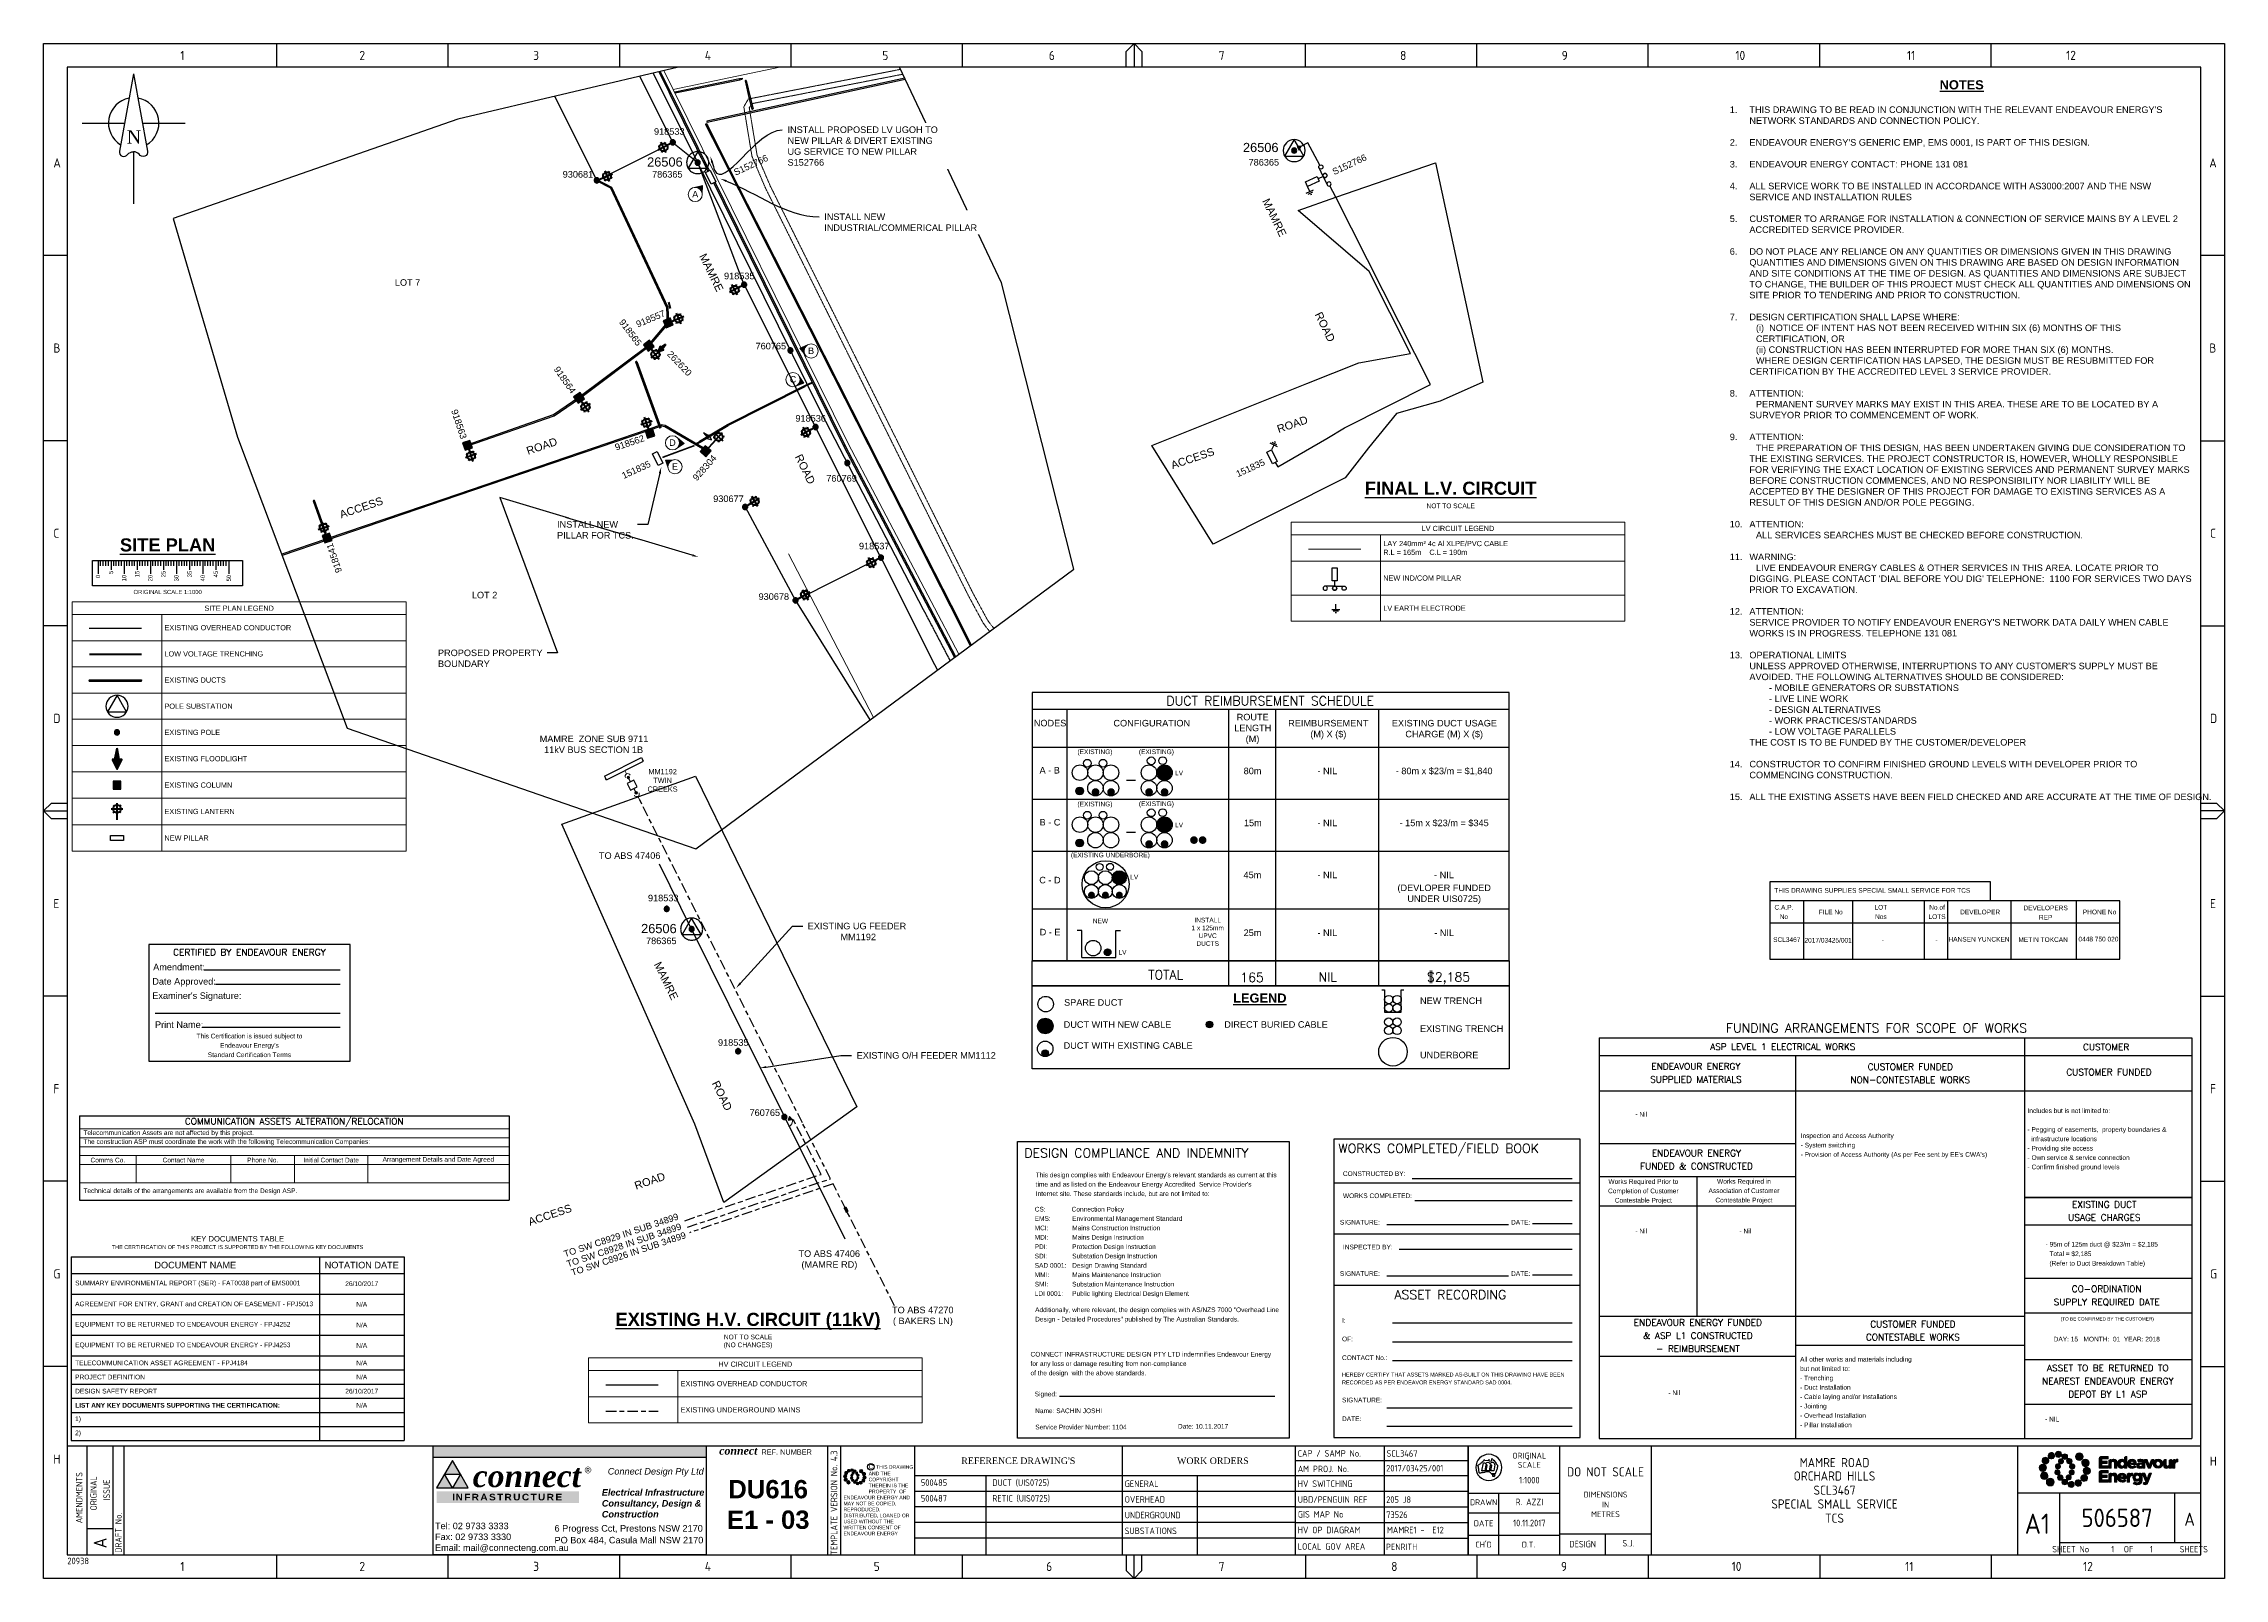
# Paper-space layout 'SHEET (1)' of a CAD drawing. Header units: metres, sheet in millimetres. Extents: x -16 to 818, y -3 to 584.
# The model-space entities are those that its viewports show. They can reach past a viewport. Long polylines and large blocks are cut down to what shows.
import ezdxf
from ezdxf import colors
from ezdxf.entities.mleader import LeaderData, LeaderLine
from ezdxf.enums import TextEntityAlignment as Align
from ezdxf.math import Vec2, Vec3

# ---------------------------------------------------------------- set-up
doc = ezdxf.new("R2010")
doc.units = ezdxf.units.M
for name, pattern in [('Cable Exist OH', [1, 1, 0]), ('Cable Exist UG', [8.2, 4, -1.2, 1.8, -1.2]), ('HIDDEN', [0.375, 0.25, -0.125]), ('HIDDEN2', [0.1875, 0.125, -0.0625]), ('IE Trench LV', [6.5, 5, -1.5])]:
    doc.linetypes.add(name, pattern=pattern)
doc.layers.get('0').update_dxf_attribs({"color": 6})
for name, color, linetype in [('0 @ 1', 6, 'Continuous'), ('_User Miscellaneous1', 7, 'Continuous'), ('_User Miscellaneous5', 7, 'Continuous'), ('Duct_SP_EXT', 7, 'Continuous'), ('Equip_LV_NEW', 7, 'Continuous'), ('Equip_SP_HV_NEW', 7, 'Continuous'), ('Equip_SP_LV_NEW', 7, 'Continuous'), ('Equip_SP_SL_EXT', 7, 'Continuous'), ('Equip_SP_SL_NEW', 7, 'Continuous'), ('Mains_HV_EXT', 7, 'Continuous'), ('Mains_HV_MOD', 7, 'Continuous'), ('Mains_HV_NEW_Hardwired', 7, 'Continuous'), ('Mains_HV_NEW_U72', 7, 'Continuous'), ('Mains_LV_NEW_T84', 2, 'Continuous'), ('Mains_SL_NEW_R6', 7, 'Continuous'), ('Notes', 7, 'Continuous'), ('Notes_SP_Misc', 7, 'Continuous'), ('OH_Details_SP_MISC', 6, 'Continuous'), ('Sub_SP_EXT', 7, 'Continuous'), ('Sub_SP_TR_HV_LV_SL_LS_EXT', 7, 'Continuous'), ('SupportsOH_SP_TR_HV_LV_SL_EXT', 7, 'Continuous'), ('SupportsOH_SP_TR_HV_LV_SL_NEW', 7, 'Continuous'), ('SupportsUG_SP_LV_NEW', 7, 'Continuous'), ('SupportsUG_SP_LV_SL_EXT', 7, 'Continuous'), ('UG_Details_SP_MISC', 7, 'Continuous')]:
    doc.layers.add(name, color=color, linetype=linetype)
for name, color, linetype, lineweight in [('Cadastre Land Parcels_SP_EXT', 7, 'Continuous', 5), ('Cadastre Other Property_SP_EXT', 9, 'HIDDEN', 5), ('Cadastre Roads_SP_EXT', 7, 'Continuous', 5), ('Trench_SP_NEW', 7, 'Continuous', 40), ('XT REF', 7, 'Continuous', 9)]:
    doc.layers.add(name, color=color, linetype=linetype, lineweight=lineweight)
doc.layers.add('Viewports', color=6, linetype='Continuous', plot=False)
doc.styles.add('ARIAL', font='arial.ttf', dxfattribs={"height": 2})
doc.styles.add('ARIALBOLD', font='arialbd.ttf')
doc.styles.add('COLUMN_LABEL', font='arial.ttf')
doc.styles.add('Elec', font='romand__.ttf')
doc.styles.add('iecARIAL', font='arial.ttf', dxfattribs={"height": 2})
doc.styles.add('iecISOCP', font='isocp.shx')
doc.styles.add('iecNAME', font='times.ttf')
doc.styles.add('iecTimesNewRoman', font='times.ttf')
doc.styles.add('POLE_LABEL', font='arial.ttf')
doc.styles.add('SL_LABEL', font='arial.ttf')
doc.styles.get("Standard").update_dxf_attribs({"font": 'arial.ttf'})
doc.linetypes.add('Cable 4', pattern='A,5.25,-0.1,["o",Standard,S=2,R=0,X=1.2,Y=-0.7],-4', length=9.35)
doc.linetypes.add('Cable G', pattern='A,6,-0.5,["G",Standard,S=1.7,R=0,X=0.3,Y=-0.8],-2.8', length=9.3)
doc.linetypes.add('Cable New UG', pattern='A,7,-0.25,["x",Standard,S=2,R=0,X=0.2,Y=-0.8],-2.1', length=9.35)
doc.linetypes.add('IE Trench HV', pattern='A,7,-0.2,["/",Standard,S=3,R=0,X=0.6,Y=-1.4],-2.5', length=9.7)

psp = doc.layouts.new('SHEET (1)')

# ---------------------------------------------------------------- texts
at = {"layer": '_User Miscellaneous1'}
note = psp.add_mtext_dynamic_manual_height_columns("\\pi80.21;{\\fArial|b1|i0|c0|p34;\\H1.4x;\\LNOTES\\fArial|b0|i0|c0|p34;\\l\\P\\pi0;\\H0.71429x;\\P\\pi-7.5,l7.5,t7.5;1.^ITHIS DRAWING TO BE READ IN CONJUNCTION WITH THE RELEVANT ENDEAVOUR ENERGY'S NETWORK STANDARDS AND CONNECTION POLICY.\\P\\pi0,l0,tz;\\P\\pi-7.5,l7.5,t7.5;2.^IENDEAVOUR ENERGY'S GENERIC EMP, EMS 0001, IS PART OF THIS DESIGN.\\P\\pi0,l0,tz;\\P\\pi-7.5,l7.5,t7.5;3.^IENDEAVOUR ENERGY CONTACT: PHONE 131 081\\P\\pi0,l0,tz;\\P\\pi-7.5,l7.5,t7.5;4.^IALL SERVICE WORK TO BE INSTALLED IN ACCORDANCE WITH AS3000:2007 AND THE NSW SERVICE AND INSTALLATION RULES\\P\\pi0,l0,tz;\\P\\pi-7.5,l7.5,t7.5;5.^ICUSTOMER TO ARRANGE FOR INSTALLATION & CONNECTION OF SERVICE MAINS BY A LEVEL 2 ACCREDITED SERVICE PROVIDER.\\P\\pi0,l0,tz;\\P\\pi-7.5,l7.5,t7.5;6.^IDO NOT PLACE ANY RELIANCE ON ANY QUANTITIES OR DIMENSIONS GIVEN IN THIS DRAWING QUANTITIES AND DIMENSIONS GIVEN ON THIS DRAWING ARE BASED ON DESIGN INFORMATION AND SITE CONDITIONS AT THE TIME OF DESIGN. AS QUANTITIES AND DIMENSIONS ARE SUBJECT TO CHANGE, THE BUILDER OF THIS PROJECT MUST CHECK ALL QUANTITIES AND DIMENSIONS ON SITE PRIOR TO TENDERING AND PRIOR TO CONSTRUCTION.\\P\\pi0,l0,tz;\\P\\pi-7.5,l7.5,t7.5;7.^IDESIGN CERTIFICATION SHALL LAPSE WHERE:\\P\\pi-12.5,l12.5,tz;^I(i)  NOTICE OF INTENT HAS NOT BEEN RECEIVED WITHIN SIX (6) MONTHS OF THIS \\P^ICERTIFICATION, OR\\P^I(ii) CONSTRUCTION HAS BEEN INTERRUPTED FOR MORE THAN SIX (6) MONTHS.\\P\\pi-7.5,l7.5;^IWHERE DESIGN CERTIFICATION HAS LAPSED, THE DESIGN MUST BE RESUBMITTED FOR CERTIFICATION BY THE ACCREDITED LEVEL 3 SERVICE PROVIDER.\\P\\pi0,l0;\\P\\pi-7.5,l7.5,t7.5;8.^IATTENTION:\\P\\ptz;^IPERMANENT SURVEY MARKS MAY EXIST IN THIS AREA. THESE ARE TO BE LOCATED BY A SURVEYOR PRIOR TO COMMENCEMENT OF WORK.\\P\\pi0,l0;\\P\\pi-7.5,l7.5,t7.5;9.^IATTENTION:\\P\\ptz;^ITHE PREPARATION OF THIS DESIGN, HAS BEEN UNDERTAKEN GIVING DUE CONSIDERATION TO THE EXISTING SERVICES. THE PROJECT CONSTRUCTOR IS, HOWEVER, WHOLLY RESPONSIBLE FOR VERIFYING THE EXACT LOCATION OF EXISTING SERVICES AND PERMANENT SURVEY MARKS BEFORE CONSTRUCTION COMMENCES, AND NO RESPONSIBILITY NOR LIABILITY WILL BE ACCEPTED BY THE DESIGNER OF THIS PROJECT FOR DAMAGE TO EXISTING SERVICES AS A RESULT OF THIS DESIGN AND/OR POLE PEGGING.\\P\\pi0,l0;\\P\\pi-7.5,l7.5,t7.5;10.^IATTENTION:\\P\\ptz;^IALL SERVICES SEARCHES MUST BE CHECKED BEFORE CONSTRUCTION.\\P\\P\\pt7.5;11.^IWARNING:\\P\\ptz;^ILIVE ENDEAVOUR ENERGY CABLES & OTHER SERVICES IN THIS AREA. LOCATE PRIOR TO DIGGING. PLEASE CONTACT 'DIAL BEFORE YOU DIG' TELEPHONE:  1100 FOR SERVICES TWO DAYS PRIOR TO EXCAVATION.\\P\\P\\pt7.5;12.^IATTENTION:\\P^ISERVICE PROVIDER TO NOTIFY ENDEAVOUR ENERGY'S NETWORK DATA DAILY WHEN CABLE WORKS IS IN PROGRESS. TELEPHONE 131 081\\P\\P13.^IOPERATIONAL LIMITS\\P^IUNLESS APPROVED OTHERWISE, INTERRUPTIONS TO ANY CUSTOMER'S SUPPLY MUST BE AVOIDED. THE FOLLOWING ALTERNATIVES SHOULD BE CONSIDERED:\\P\\pi-15,l15,t15;^I- MOBILE GENERATORS OR SUBSTATIONS\\P\\pt7.5,15;^I^I- LIVE LINE WORK\\P^I^I- DESIGN ALTERNATIVES\\P^I^I- WORK PRACTICES/STANDARDS\\P^I^I- LOW VOLTAGE PARALLELS\\P\\pi-7.5,l7.5,t7.5;^ITHE COST IS TO BE FUNDED BY THE CUSTOMER/DEVELOPER\\P\\ptz;\\H0.99999x;    \\P\\pt7.5;14.^ICONSTRUCTOR TO CONFIRM FINISHED GROUND LEVELS WITH DEVELOPER PRIOR TO COMMENCING CONSTRUCTION.\\P\\pi0,l0,tz;\\P\\pi-7.5,l7.5,t7.5;15.^IALL THE EXISTING ASSETS \\H0.99999x;HAVE BEEN FIELD CHECKED AND ARE ACCURATE AT THE TIME OF DESIGN.\\P\\pi88.331,l0,tz;}\\P\\P", width=176.6623, gutter_width=0, heights=[292.74, 0], dxfattribs=dict(at, insert=(628.56, 569.59), char_height=2.5, attachment_point=1, style='ARIAL'))
for column, words in zip(note.columns.linked_columns, ['\\pi88.331;\\P\\pi0;^I']):
    column.text = words
at = {"layer": '_User Miscellaneous5', "lineweight": 0, "insert": (242.37, 47.45), "char_height": 2.5, "attachment_point": 1, "style": 'iecARIAL'}
psp.add_mtext_dynamic_manual_height_columns('\\pi0.0125;{\\fTimes New Roman|b1|i1|c0|p18;\\H1.2x;\\C244;connect\\fArial|b0|i0|c0|p34;\\H0.66667x;\\C256; \\fArial|b1|i0|c0|p34; \\fArial|b0|i0|c0|p34;REF. NUMBER}', width=35.094, gutter_width=9, heights=[0], dxfattribs=at)
at = {"layer": '_User Miscellaneous5', "insert": (237.37, 34.75), "char_height": 7, "attachment_point": 1, "style": 'ARIALBOLD'}
psp.add_mtext_dynamic_manual_height_columns('\\pi8.5009;{\\C7;DU616\\P\\pi7.9948;E1 - 03}', width=46.3866, gutter_width=35, heights=[0], dxfattribs=at)
at = {"layer": 'Cadastre Roads_SP_EXT'}
for s, rotation, p in [('MAMRE', 295.98553, (449.79, 523.48)), ('ROAD', 295.98553, (469.89, 480.12)), ('ACCESS                      ROAD', 18.79033, (415.6, 420.96)), ('MAMRE                              ROAD', 295.98553, (217.35, 231.8)), ('ACCESS                      ROAD', 18.79033, (170.04, 131.86))]:
    psp.add_text(s, height=3, rotation=rotation, dxfattribs=at).set_placement(p)
at = {"layer": 'Notes', "style": 'Elec'}
for s, p in [('DUCT REIMBURSEMENT SCHEDULE', (452.96, 332.47)), ('TOTAL', (413, 227.79))]:
    psp.add_text(s, height=3.5, dxfattribs=at).set_placement(p, align=Align.MIDDLE_CENTER)
at = {"layer": 'Notes'}
for s, p in [('NEW', (388.06, 249.27)), ('LV', (396.5, 237.32))]:
    psp.add_text(s, height=1.79, dxfattribs=at).set_placement(p, align=Align.TOP_CENTER)
at = {"layer": 'Notes', "style": 'Elec'}
for s, p in [('NIL', (471.41, 225.21)), ('$2,185', (512.85, 225.21))]:
    psp.add_text(s, height=3.5, dxfattribs=at).set_placement(p)
at = {"layer": 'Notes'}
for s, width, gutter_width, insert, char_height, attachment_point in [('{\\fArial|b1|i0|c0|p34;\\LFINAL L.V. CIRCUIT\\P\\fArial|b0|i0|c0|p34;\\H0.36x;\\lNOT TO SCALE}', 87.427, 4, (521.9, 411.12), 5, 5), ('SPARE DUCT', 22.4653, 9, (374.18, 218.47), 2.5, 1), ('\\pi0.20491;{\\fArial|b1|i0|c0|p34;\\LLEGEND}', 20.166, 9, (438.6, 220.65), 3.5, 1), ('DUCT WITH NEW CABLE', 40.9715, 9, (374.02, 210.02), 2.5, 1), ('DIRECT BURIED CABLE', 39.4264, 9, (435.38, 210.05), 2.5, 1), ('DUCT WITH EXISTING CABLE', 49.1246, 9, (374, 202.01), 2.5, 1), ('{\\fArial|b1|i0|c0|p34;\\LEXISTING H.V. CIRCUIT (11kV)\\P\\fArial|b0|i0|c0|p34;\\H0.36x;\\lNOT TO SCALE\\P(NO CHANGES)}', 112.3387, 4, (253.39, 91.79), 5, 5)]:
    psp.add_mtext_dynamic_manual_height_columns(s, width=width, gutter_width=gutter_width, heights=[0], dxfattribs=dict(at, insert=insert, char_height=char_height, attachment_point=attachment_point))
at = {"layer": 'Notes', "linetype": 'Cable G', "insert": (31.62, 392.01), "char_height": 5, "attachment_point": 5}
psp.add_mtext_dynamic_manual_height_columns('{\\fArial|b1|i0|c0|p34;\\LSITE PLAN }', width=42.8653, gutter_width=4, heights=[0], dxfattribs=at)
at = {"layer": 'Notes'}
for s, insert, char_height, width, attachment_point in [('\\pi0.67589;{\\C7;NODES}', (361.93, 325.21), 2.5, 13.3231, 1), ('{\\C7;CONFIGURATION}', (393.04, 325.18), 2.5, 31.8297, 1), ('\\pi3.0839;{\\C7;ROUTE \\P\\pi2.1502;LENGTH \\P\\pi6.5159;(M)}', (437.05, 327.51), 2.5, 17.9294, 1), ('\\pi4.2304;{\\C7;REIMBURSEMENT \\P\\pi12.669;(M) X ($)}', (455.6, 325.18), 2.5, 38.7746, 1), ('\\pi5.0754;{\\C7;EXISTING DUCT USAGE \\P\\pi10.235;CHARGE (M) X ($)}', (494.35, 325.18), 2.5, 49.8559, 1), ('{\\C7;(EXISTING)}', (379.27, 313.9), 1.8, 5.8563, 1), ('{\\C7;(EXISTING)}', (402.75, 313.9), 1.8, 5.8563, 1), ('\\pi2.8732;{\\C7;A - B}', (361.93, 307.19), 2.5, 13.3231, 1), ('{\\C7;LV}', (416.58, 305.83), 1.8, 3.6103, 1), ('\\pi5.751;{\\C7;80m}', (437.05, 306.93), 2.5, 17.9294, 1), ('\\pi16.019;{\\C7;- NIL}', (454.98, 306.93), 2.5, 39.3712, 1), ('\\pi6.5753;{\\C7;- 80m x $23/m = $1,840}', (494.35, 306.93), 2.5, 49.8559, 1), ('{\\C7;(EXISTING)}', (379.27, 293.94), 1.8, 5.8563, 1), ('{\\C7;(EXISTING)}', (402.75, 294.04), 1.8, 5.8563, 1), ('\\pi2.8809;{\\C7;B - C}', (361.93, 287.33), 2.5, 13.3231, 1), ('{\\C7;LV}', (416.58, 285.96), 1.8, 3.6103, 1), ('\\pi5.8704;{\\C7;15m}', (437.05, 287.07), 2.5, 17.9294, 1), ('\\pi16.019;{\\C7;- NIL}', (454.98, 287.07), 2.5, 39.3712, 1), ('\\pi8.018;{\\C7;- 15m x $23/m = $345}', (494.35, 287.07), 2.5, 49.8559, 1), ('\\pi0.72719;{\\C7;(EXISTING UNDERBORE)}', (376.05, 274.46), 1.8, 31.3889, 1), ('\\pi5.7024;{\\C7;45m}', (437.05, 267.2), 2.5, 17.9294, 1), ('\\pi16.019;{\\C7;- NIL}', (454.98, 267.2), 2.5, 39.3712, 1), ('\\pi16.019;{\\C7;- NIL}', (499.55, 267.2), 2.5, 39.3712, 1), ('\\pi2.7675;{\\C7;C - D}', (361.93, 265.22), 2.5, 13.3231, 1), ('{\\C7;LV}', (399.45, 266.05), 1.8, 3.6103, 1), ('\\pi2.0313;{\\C7;(DEVLOPER FUNDED \\P\\pi5.8145;UNDER UIS0725)}', (499.55, 262.27), 2.5, 39.3712, 1), ('\\pi2.9124;{\\C7;D - E}', (361.93, 245.36), 2.5, 13.3231, 1), ('INSTALL\\P1 x 125mm\\PUPVC\\PDUCTS', (429.05, 249.58), 1.79, 13.4575, 2), ('\\pi5.7314;{\\C7;25m}', (437.05, 245.1), 2.5, 17.9294, 1), ('\\pi16.019;{\\C7;- NIL}', (454.98, 245.1), 2.5, 39.3712, 1), ('\\pi21.261;{\\C7;- NIL}', (494.35, 245.1), 2.5, 49.8559, 1), ('NEW TRENCH', (510.19, 219.12), 2.5, 39.4264, 1), ('EXISTING TRENCH', (510.19, 208.46), 2.5, 39.4264, 1), ('UNDERBORE', (510.19, 198.37), 2.5, 39.4264, 1)]:
    psp.add_mtext(s, dxfattribs=dict(at, insert=insert, char_height=char_height, width=width, attachment_point=attachment_point))
at = {"layer": 'Notes', "color": 0, "lineweight": 0, "char_height": 2.5, "attachment_point": 1}
for s, width, insert in [('\\pi5.7099;TO ABS 47406', 34.6685, (190.72, 274.58)), ('\\pi0.12124;TO ABS 47406 \\P\\pi1.2442;(MAMRE RD)', 23.4911, (272.58, 122.5)), ('\\pi0.47741;TO ABS 47270 \\P\\pi0.81677;( BAKERS LN)', 24.1966, (307.96, 100.96))]:
    psp.add_mtext_dynamic_manual_height_columns(s, width=width, gutter_width=4, heights=[0], dxfattribs=dict(at, insert=insert))
at = {"layer": 'Notes', "insert": (446.01, 228.52), "char_height": 3.5, "width": 17.9294, "attachment_point": 2, "style": 'Elec'}
psp.add_mtext('165', dxfattribs=at)
at = {"layer": 'Notes', "color": 0, "lineweight": 0, "char_height": 2.5, "attachment_point": 1, "rotation": 18.44492}
for s, insert in [('\\pi5.1109;TO SW C8929 IN SUB 34899', (177.82, 120.59)), ('\\pi5.1109;TO SW C8928 IN SUB 34899', (178.93, 116.79)), ('\\pi5.1109;TO SW C8926 IN SUB 34899', (180.67, 113.47))]:
    psp.add_mtext_dynamic_manual_height_columns(s, width=55.9909, gutter_width=4, heights=[0], dxfattribs=dict(at, insert=insert))
at = {"layer": 'Notes', "color": 1, "lineweight": -3, "insert": (58.32, 127.98), "char_height": 3, "width": 127.2933, "attachment_point": 2}
psp.add_mtext('{\\H0.6962x;\\C7;KEY DOCUMENTS TABLE\\P\\H0.716x;THE CERTIFICATION OF THIS PROJECT IS SUPPORTED BY THE FOLLOWING KEY DOCUMENTS}', dxfattribs=at)
at = {"layer": 'UG_Details_SP_MISC', "color": 7, "linetype": 'Cable Exist UG', "attachment_point": 1}
for s, width, insert, char_height in [('\\pi6.4712;MAMRE  ZONE SUB 9711\\P\\pi8.1467;11kV BUS SECTION 1B', 53.575, (167.31, 319.2), 2.5), ('\\pi3.4487;{\\C0;MM1192 \\P\\pi5.285;TWIN \\P\\pi3.1043;CREEKS}', 17.4131, (211.89, 306.41), 2)]:
    psp.add_mtext_dynamic_manual_height_columns(s, width=width, gutter_width=4, heights=[0], dxfattribs=dict(at, insert=insert, char_height=char_height))

msp = doc.modelspace()

# ---------------------------------------------------------------- texts
at = {"layer": 'Cadastre Roads_SP_EXT'}
for s, rotation, p in [('MAMRE', 295.98553, (294318.33, 6255053.06)), ('ACCESS                                                  ROAD', 18.79033, (294181.6, 6254952.75)), ('ROAD', 295.98553, (294354.92, 6254976.38))]:
    msp.add_text(s, height=3, rotation=rotation, dxfattribs=at).set_placement(p)

# ---------------------------------------------------------------- blocks, each defined once
blk = doc.blocks.new('EE_LOGO_SMALL')
at = {"layer": 'Notes'}
h = blk.add_hatch(color=256, dxfattribs=at)
edge = h.paths.add_edge_path()
edge.add_spline(control_points=[(-8.4, 2), (-9.2, 2), (-9.8, 1.4), (-9.8, 0.7), (-9.9, -0.1), (-9.3, -0.7), (-8.6, -0.8), (-7.8, -0.8), (-7.2, -0.2), (-7.1, 0.5), (-7.1, 1.3), (-7.7, 1.9), (-8.4, 2)], knot_values=[0, 0, 0, 0, 1, 1, 1, 2, 2, 2, 3, 3, 3, 4, 4, 4, 4], degree=3, periodic=0)
h = blk.add_hatch(color=256, dxfattribs=at)
edge = h.paths.add_edge_path()
edge.add_spline(control_points=[(-6.8, 4.5), (-7.4, 4.8), (-8.2, 4.6), (-8.6, 4), (-8.9, 3.4), (-8.7, 2.6), (-8.1, 2.2), (-7.5, 1.9), (-6.7, 2.1), (-6.3, 2.7), (-6, 3.3), (-6.2, 4.1), (-6.8, 4.5)], knot_values=[0, 0, 0, 0, 1, 1, 1, 2, 2, 2, 3, 3, 3, 4, 4, 4, 4], degree=3, periodic=0)
h = blk.add_hatch(color=256, dxfattribs=at)
edge = h.paths.add_edge_path()
edge.add_spline(control_points=[(-4.2, 5.9), (-4.6, 6.5), (-5.3, 6.6), (-5.9, 6.3), (-6.4, 5.9), (-6.6, 5.1), (-6.2, 4.6), (-5.9, 4), (-5.1, 3.8), (-4.6, 4.2), (-4, 4.6), (-3.8, 5.3), (-4.2, 5.9)], knot_values=[0, 0, 0, 0, 1, 1, 1, 2, 2, 2, 3, 3, 3, 4, 4, 4, 4], degree=3, periodic=0)
h = blk.add_hatch(color=256, dxfattribs=at)
edge = h.paths.add_edge_path()
edge.add_spline(control_points=[(-1.3, 5.9), (-1.4, 6.5), (-2, 7), (-2.6, 6.9), (-3.3, 6.9), (-3.7, 6.3), (-3.7, 5.6), (-3.6, 5), (-3, 4.5), (-2.4, 4.6), (-1.7, 4.7), (-1.3, 5.2), (-1.3, 5.9)], knot_values=[0, 0, 0, 0, 1, 1, 1, 2, 2, 2, 3, 3, 3, 4, 4, 4, 4], degree=3, periodic=0)
h = blk.add_hatch(color=256, dxfattribs=at)
edge = h.paths.add_edge_path()
edge.add_spline(control_points=[(-2.5, 2.1), (-3, 2.2), (-3.5, 1.9), (-3.6, 1.3), (-3.7, 0.8), (-3.4, 0.3), (-2.9, 0.2), (-2.4, 0.1), (-1.9, 0.4), (-1.8, 0.9), (-1.7, 1.5), (-2, 2), (-2.5, 2.1)], knot_values=[0, 0, 0, 0, 1, 1, 1, 2, 2, 2, 3, 3, 3, 4, 4, 4, 4], degree=3, periodic=0)
h = blk.add_hatch(color=256, dxfattribs=at)
edge = h.paths.add_edge_path()
edge.add_spline(control_points=[(1, 4.9), (1, 4.3), (0.5, 3.8), (-0.1, 3.8), (-0.7, 3.8), (-1.2, 4.3), (-1.2, 4.9), (-1.2, 5.5), (-0.7, 6), (-0.1, 6), (0.5, 6), (1, 5.5), (1, 4.9)], knot_values=[0, 0, 0, 0, 1, 1, 1, 2, 2, 2, 3, 3, 3, 4, 4, 4, 4], degree=3, periodic=0)
edge = h.paths.add_edge_path()
edge.add_spline(control_points=[(-1.4, 4), (-1.9, 4.1), (-2.4, 3.8), (-2.5, 3.3), (-2.6, 2.7), (-2.3, 2.2), (-1.8, 2.1), (-1.3, 2), (-0.7, 2.3), (-0.6, 2.9), (-0.5, 3.4), (-0.9, 3.9), (-1.4, 4)], knot_values=[0, 0, 0, 0, 1, 1, 1, 2, 2, 2, 3, 3, 3, 4, 4, 4, 4], degree=3, periodic=0)
h = blk.add_hatch(color=256, dxfattribs=at)
edge = h.paths.add_edge_path()
edge.add_spline(control_points=[(2.3, 2.4), (2.8, 2.8), (2.8, 3.4), (2.4, 3.9), (2, 4.3), (1.4, 4.3), (0.9, 3.9), (0.5, 3.6), (0.5, 2.9), (0.9, 2.5), (1.2, 2), (1.9, 2), (2.3, 2.4)], knot_values=[0, 0, 0, 0, 1, 1, 1, 2, 2, 2, 3, 3, 3, 4, 4, 4, 4], degree=3, periodic=0)
edge = h.paths.add_edge_path()
edge.add_spline(control_points=[(1, 4.9), (1, 4.3), (0.5, 3.8), (-0.1, 3.8), (-0.7, 3.8), (-1.2, 4.3), (-1.2, 4.9), (-1.2, 5.5), (-0.7, 6), (-0.1, 6), (0.5, 6), (1, 5.5), (1, 4.9)], knot_values=[0, 0, 0, 0, 1, 1, 1, 2, 2, 2, 3, 3, 3, 4, 4, 4, 4], degree=3, periodic=0)
h = blk.add_hatch(color=256, dxfattribs=at)
edge = h.paths.add_edge_path()
edge.add_spline(control_points=[(1, 4.9), (1, 4.3), (0.5, 3.8), (-0.1, 3.8), (-0.7, 3.8), (-1.2, 4.3), (-1.2, 4.9), (-1.2, 5.5), (-0.7, 6), (-0.1, 6), (0.5, 6), (1, 5.5), (1, 4.9)], knot_values=[0, 0, 0, 0, 1, 1, 1, 2, 2, 2, 3, 3, 3, 4, 4, 4, 4], degree=3, periodic=0)
edge = h.paths.add_edge_path(flags=16)
edge.add_spline(control_points=[(1, 4.9), (1, 4.3), (0.5, 3.8), (-0.1, 3.8), (-0.7, 3.8), (-1.2, 4.3), (-1.2, 4.9), (-1.2, 5.5), (-0.7, 6), (-0.1, 6), (0.5, 6), (1, 5.5), (1, 4.9)], knot_values=[0, 0, 0, 0, 1, 1, 1, 2, 2, 2, 3, 3, 3, 4, 4, 4, 4], degree=3, periodic=0)
h = blk.add_hatch(color=256, dxfattribs=at)
edge = h.paths.add_edge_path()
edge.add_spline(control_points=[(3, 0.2), (3.5, 0.3), (3.8, 0.9), (3.7, 1.4), (3.6, 1.9), (3, 2.3), (2.5, 2.1), (1.9, 2), (1.6, 1.4), (1.8, 0.9), (1.9, 0.4), (2.5, 0.1), (3, 0.2)], knot_values=[0, 0, 0, 0, 1, 1, 1, 2, 2, 2, 3, 3, 3, 4, 4, 4, 4], degree=3, periodic=0)
h = blk.add_hatch(color=256, dxfattribs=at)
edge = h.paths.add_edge_path()
edge.add_spline(control_points=[(7, 4.9), (7, 4), (6.3, 3.4), (5.5, 3.4), (4.6, 3.4), (4, 4), (4, 4.9), (4, 5.7), (4.6, 6.4), (5.5, 6.4), (6.3, 6.4), (7, 5.7), (7, 4.9)], knot_values=[0, 0, 0, 0, 1, 1, 1, 2, 2, 2, 3, 3, 3, 4, 4, 4, 4], degree=3, periodic=0)
h = blk.add_hatch(color=256, dxfattribs=at)
edge = h.paths.add_edge_path()
edge.add_spline(control_points=[(8.4, 1.1), (9.1, 1.5), (9.4, 2.3), (9.1, 3), (8.8, 3.7), (7.9, 4.1), (7.2, 3.8), (6.5, 3.4), (6.2, 2.6), (6.5, 1.9), (6.8, 1.2), (7.7, 0.8), (8.4, 1.1)], knot_values=[0, 0, 0, 0, 1, 1, 1, 2, 2, 2, 3, 3, 3, 4, 4, 4, 4], degree=3, periodic=0)
h = blk.add_hatch(color=256, dxfattribs=at)
edge = h.paths.add_edge_path()
edge.add_spline(control_points=[(8.3, -1.9), (9, -1.9), (9.7, -1.4), (9.7, -0.6), (9.7, 0.1), (9.2, 0.8), (8.4, 0.8), (7.7, 0.8), (7, 0.3), (7, -0.5), (6.9, -1.2), (7.5, -1.9), (8.3, -1.9)], knot_values=[0, 0, 0, 0, 1, 1, 1, 2, 2, 2, 3, 3, 3, 4, 4, 4, 4], degree=3, periodic=0)
h = blk.add_hatch(color=256, dxfattribs=at)
edge = h.paths.add_edge_path()
edge.add_spline(control_points=[(-8.5, -1.1), (-9.2, -1.4), (-9.6, -2.3), (-9.3, -3), (-8.9, -3.7), (-8.1, -4), (-7.4, -3.7), (-6.7, -3.4), (-6.3, -2.5), (-6.6, -1.8), (-7, -1.1), (-7.8, -0.8), (-8.5, -1.1)], knot_values=[0, 0, 0, 0, 1, 1, 1, 2, 2, 2, 3, 3, 3, 4, 4, 4, 4], degree=3, periodic=0)
h = blk.add_hatch(color=256, dxfattribs=at)
edge = h.paths.add_edge_path()
edge.add_spline(control_points=[(-7.1, -4.8), (-7.1, -4), (-6.5, -3.3), (-5.6, -3.3), (-4.8, -3.3), (-4.1, -4), (-4.1, -4.8), (-4.1, -5.7), (-4.8, -6.3), (-5.6, -6.3), (-6.5, -6.3), (-7.1, -5.7), (-7.1, -4.8)], knot_values=[0, 0, 0, 0, 1, 1, 1, 2, 2, 2, 3, 3, 3, 4, 4, 4, 4], degree=3, periodic=0)
h = blk.add_hatch(color=256, dxfattribs=at)
edge = h.paths.add_edge_path()
edge.add_spline(control_points=[(-3.1, -0.2), (-3.7, -0.3), (-4, -0.8), (-3.8, -1.4), (-3.7, -1.9), (-3.2, -2.2), (-2.6, -2.1), (-2.1, -1.9), (-1.8, -1.4), (-1.9, -0.9), (-2.1, -0.3), (-2.6, 0), (-3.1, -0.2)], knot_values=[0, 0, 0, 0, 1, 1, 1, 2, 2, 2, 3, 3, 3, 4, 4, 4, 4], degree=3, periodic=0)
h = blk.add_hatch(color=256, dxfattribs=at)
edge = h.paths.add_edge_path()
edge.add_spline(control_points=[(-2.5, -2.3), (-2.9, -2.7), (-3, -3.4), (-2.6, -3.8), (-2.2, -4.2), (-1.5, -4.3), (-1.1, -3.9), (-0.7, -3.5), (-0.6, -2.8), (-1, -2.4), (-1.4, -2), (-2, -1.9), (-2.5, -2.3)], knot_values=[0, 0, 0, 0, 1, 1, 1, 2, 2, 2, 3, 3, 3, 4, 4, 4, 4], degree=3, periodic=0)
h = blk.add_hatch(color=256, dxfattribs=at)
edge = h.paths.add_edge_path()
edge.add_spline(control_points=[(-1.2, -4.8), (-1.2, -4.2), (-0.7, -3.7), (-0.1, -3.7), (0.5, -3.7), (1, -4.2), (1, -4.8), (1, -5.4), (0.5, -5.9), (-0.1, -5.9), (-0.7, -5.9), (-1.2, -5.4), (-1.2, -4.8)], knot_values=[0, 0, 0, 0, 1, 1, 1, 2, 2, 2, 3, 3, 3, 4, 4, 4, 4], degree=3, periodic=0)
h = blk.add_hatch(color=256, dxfattribs=at)
edge = h.paths.add_edge_path()
edge.add_spline(control_points=[(1.2, -3.9), (1.7, -4.1), (2.2, -3.7), (2.3, -3.2), (2.5, -2.7), (2.1, -2.2), (1.6, -2.1), (1.1, -2), (0.6, -2.3), (0.5, -2.8), (0.4, -3.3), (0.7, -3.8), (1.2, -3.9)], knot_values=[0, 0, 0, 0, 1, 1, 1, 2, 2, 2, 3, 3, 3, 4, 4, 4, 4], degree=3, periodic=0)
h = blk.add_hatch(color=256, dxfattribs=at)
edge = h.paths.add_edge_path()
edge.add_spline(control_points=[(1.2, -5.8), (1.3, -6.5), (1.8, -6.9), (2.5, -6.9), (3.1, -6.8), (3.6, -6.2), (3.5, -5.6), (3.4, -5), (2.9, -4.5), (2.2, -4.6), (1.6, -4.6), (1.1, -5.2), (1.2, -5.8)], knot_values=[0, 0, 0, 0, 1, 1, 1, 2, 2, 2, 3, 3, 3, 4, 4, 4, 4], degree=3, periodic=0)
h = blk.add_hatch(color=256, dxfattribs=at)
edge = h.paths.add_edge_path()
edge.add_spline(control_points=[(2.4, -2), (2.9, -2.1), (3.4, -1.8), (3.5, -1.3), (3.6, -0.8), (3.3, -0.3), (2.8, -0.2), (2.2, -0.1), (1.7, -0.4), (1.6, -0.9), (1.5, -1.4), (1.8, -1.9), (2.4, -2)], knot_values=[0, 0, 0, 0, 1, 1, 1, 2, 2, 2, 3, 3, 3, 4, 4, 4, 4], degree=3, periodic=0)
h = blk.add_hatch(color=256, dxfattribs=at)
edge = h.paths.add_edge_path()
edge.add_spline(control_points=[(4, -5.8), (4.4, -6.4), (5.2, -6.6), (5.7, -6.2), (6.3, -5.8), (6.5, -5.1), (6.1, -4.5), (5.7, -4), (5, -3.8), (4.4, -4.2), (3.8, -4.5), (3.7, -5.3), (4, -5.8)], knot_values=[0, 0, 0, 0, 1, 1, 1, 2, 2, 2, 3, 3, 3, 4, 4, 4, 4], degree=3, periodic=0)
h = blk.add_hatch(color=256, dxfattribs=at)
edge = h.paths.add_edge_path()
edge.add_spline(control_points=[(6.7, -4.4), (7.3, -4.8), (8.1, -4.6), (8.4, -4), (8.8, -3.3), (8.6, -2.6), (8, -2.2), (7.3, -1.8), (6.6, -2.1), (6.2, -2.7), (5.8, -3.3), (6, -4.1), (6.7, -4.4)], knot_values=[0, 0, 0, 0, 1, 1, 1, 2, 2, 2, 3, 3, 3, 4, 4, 4, 4], degree=3, periodic=0)
at = {"layer": 'Notes', "lineweight": 0}
for points in [[(1.8, 2.1), (1.8, 2.1)], [(-2, -2.1), (-2, -2.1)]]:
    blk.add_lwpolyline(points, dxfattribs=at)
for points in [[(-8.4, 2), (-9.2, 2), (-9.8, 1.4), (-9.8, 0.7), (-9.9, -0.1), (-9.3, -0.7), (-8.6, -0.8), (-7.8, -0.8), (-7.2, -0.2), (-7.1, 0.5), (-7.1, 1.3), (-7.7, 1.9), (-8.4, 2)], [(-6.8, 4.5), (-7.4, 4.8), (-8.2, 4.6), (-8.6, 4), (-8.9, 3.4), (-8.7, 2.6), (-8.1, 2.2), (-7.5, 1.9), (-6.7, 2.1), (-6.3, 2.7), (-6, 3.3), (-6.2, 4.1), (-6.8, 4.5)], [(-4.2, 5.9), (-4.6, 6.5), (-5.3, 6.6), (-5.9, 6.3), (-6.4, 5.9), (-6.6, 5.1), (-6.2, 4.6), (-5.9, 4), (-5.1, 3.8), (-4.6, 4.2), (-4, 4.6), (-3.8, 5.3), (-4.2, 5.9)], [(-1.3, 5.9), (-1.4, 6.5), (-2, 7), (-2.6, 6.9), (-3.3, 6.9), (-3.7, 6.3), (-3.7, 5.6), (-3.6, 5), (-3, 4.5), (-2.4, 4.6), (-1.7, 4.7), (-1.3, 5.2), (-1.3, 5.9)], [(-2.5, 2.1), (-3, 2.2), (-3.5, 1.9), (-3.6, 1.3), (-3.7, 0.8), (-3.4, 0.3), (-2.9, 0.2), (-2.4, 0.1), (-1.9, 0.4), (-1.8, 0.9), (-1.7, 1.5), (-2, 2), (-2.5, 2.1)], [(-1.4, 4), (-1.9, 4.1), (-2.4, 3.8), (-2.5, 3.3), (-2.6, 2.7), (-2.3, 2.2), (-1.8, 2.1), (-1.3, 2), (-0.7, 2.3), (-0.6, 2.9), (-0.5, 3.4), (-0.9, 3.9), (-1.4, 4)], [(1, 4.9), (1, 4.3), (0.5, 3.8), (-0.1, 3.8), (-0.7, 3.8), (-1.2, 4.3), (-1.2, 4.9), (-1.2, 5.5), (-0.7, 6), (-0.1, 6), (0.5, 6), (1, 5.5), (1, 4.9)], [(1, 4.9), (1, 4.3), (0.5, 3.8), (-0.1, 3.8), (-0.7, 3.8), (-1.2, 4.3), (-1.2, 4.9), (-1.2, 5.5), (-0.7, 6), (-0.1, 6), (0.5, 6), (1, 5.5), (1, 4.9)], [(2.3, 2.4), (2.8, 2.8), (2.8, 3.4), (2.4, 3.9), (2, 4.3), (1.4, 4.3), (0.9, 3.9), (0.5, 3.6), (0.5, 2.9), (0.9, 2.5), (1.2, 2), (1.9, 2), (2.3, 2.4)], [(3, 0.2), (3.5, 0.3), (3.8, 0.9), (3.7, 1.4), (3.6, 1.9), (3, 2.3), (2.5, 2.1), (1.9, 2), (1.6, 1.4), (1.8, 0.9), (1.9, 0.4), (2.5, 0.1), (3, 0.2)], [(7, 4.9), (7, 4), (6.3, 3.4), (5.5, 3.4), (4.6, 3.4), (4, 4), (4, 4.9), (4, 5.7), (4.6, 6.4), (5.5, 6.4), (6.3, 6.4), (7, 5.7), (7, 4.9)], [(8.4, 1.1), (9.1, 1.5), (9.4, 2.3), (9.1, 3), (8.8, 3.7), (7.9, 4.1), (7.2, 3.8), (6.5, 3.4), (6.2, 2.6), (6.5, 1.9), (6.8, 1.2), (7.7, 0.8), (8.4, 1.1)], [(8.3, -1.9), (9, -1.9), (9.7, -1.4), (9.7, -0.6), (9.7, 0.1), (9.2, 0.8), (8.4, 0.8), (7.7, 0.8), (7, 0.3), (7, -0.5), (6.9, -1.2), (7.5, -1.9), (8.3, -1.9)], [(-8.5, -1.1), (-9.2, -1.4), (-9.6, -2.3), (-9.3, -3), (-8.9, -3.7), (-8.1, -4), (-7.4, -3.7), (-6.7, -3.4), (-6.3, -2.5), (-6.6, -1.8), (-7, -1.1), (-7.8, -0.8), (-8.5, -1.1)], [(-7.1, -4.8), (-7.1, -4), (-6.5, -3.3), (-5.6, -3.3), (-4.8, -3.3), (-4.1, -4), (-4.1, -4.8), (-4.1, -5.7), (-4.8, -6.3), (-5.6, -6.3), (-6.5, -6.3), (-7.1, -5.7), (-7.1, -4.8)], [(-3.1, -0.2), (-3.7, -0.3), (-4, -0.8), (-3.8, -1.4), (-3.7, -1.9), (-3.2, -2.2), (-2.6, -2.1), (-2.1, -1.9), (-1.8, -1.4), (-1.9, -0.9), (-2.1, -0.3), (-2.6, 0), (-3.1, -0.2)], [(-2.5, -2.3), (-2.9, -2.7), (-3, -3.4), (-2.6, -3.8), (-2.2, -4.2), (-1.5, -4.3), (-1.1, -3.9), (-0.7, -3.5), (-0.6, -2.8), (-1, -2.4), (-1.4, -2), (-2, -1.9), (-2.5, -2.3)], [(-1.2, -4.8), (-1.2, -4.2), (-0.7, -3.7), (-0.1, -3.7), (0.5, -3.7), (1, -4.2), (1, -4.8), (1, -5.4), (0.5, -5.9), (-0.1, -5.9), (-0.7, -5.9), (-1.2, -5.4), (-1.2, -4.8)], [(1.2, -3.9), (1.7, -4.1), (2.2, -3.7), (2.3, -3.2), (2.5, -2.7), (2.1, -2.2), (1.6, -2.1), (1.1, -2), (0.6, -2.3), (0.5, -2.8), (0.4, -3.3), (0.7, -3.8), (1.2, -3.9)], [(1.2, -5.8), (1.3, -6.5), (1.8, -6.9), (2.5, -6.9), (3.1, -6.8), (3.6, -6.2), (3.5, -5.6), (3.4, -5), (2.9, -4.5), (2.2, -4.6), (1.6, -4.6), (1.1, -5.2), (1.2, -5.8)], [(2.4, -2), (2.9, -2.1), (3.4, -1.8), (3.5, -1.3), (3.6, -0.8), (3.3, -0.3), (2.8, -0.2), (2.2, -0.1), (1.7, -0.4), (1.6, -0.9), (1.5, -1.4), (1.8, -1.9), (2.4, -2)], [(4, -5.8), (4.4, -6.4), (5.2, -6.6), (5.7, -6.2), (6.3, -5.8), (6.5, -5.1), (6.1, -4.5), (5.7, -4), (5, -3.8), (4.4, -4.2), (3.8, -4.5), (3.7, -5.3), (4, -5.8)], [(6.7, -4.4), (7.3, -4.8), (8.1, -4.6), (8.4, -4), (8.8, -3.3), (8.6, -2.6), (8, -2.2), (7.3, -1.8), (6.6, -2.1), (6.2, -2.7), (5.8, -3.3), (6, -4.1), (6.7, -4.4)]]:
    blk.add_open_spline(points, degree=3, knots=[0, 0, 0, 0, 1, 1, 1, 2, 2, 2, 3, 3, 3, 4, 4, 4, 4], dxfattribs=at)
blk = doc.blocks.new('EE_COPYRIGHT_A1')
at = {"layer": 'Notes'}
blk.add_circle((9.53, -0.82), 1.15, dxfattribs=at)
at = {"xscale": 0.4, "yscale": 0.4, "zscale": 0.4}
blk.add_blockref('EE_LOGO_SMALL', (3.96, -4.29), dxfattribs=at)
at = {"layer": 'Notes', "insert": (0, 0), "char_height": 1.25, "width": 24.1208, "attachment_point": 1, "style": 'ARIAL'}
blk.add_mtext('\\pt8.75;               ^I{\\H1.2x;C } THIS DRAWING\\P\\pi-8.75,l8.75,t8.75,20;       ^IAND THE ^I\\P\\pi0,t8.75;COPYRIGHT\\P\\pi-8.75,t1.25,8.75;^I^ITHEREIN IS THE PROPERTY  OF \\P\\pi0,l0,t1.25;ENDEAVOUR ENERGY AND MAY NOT BE COPIED, REPRODUCED, DISTRIBUTED, LOANED OR USED WITHOUT THE WRITTEN CONSENT OF ENDEAVOUR ENERGY', dxfattribs=at)
blk = doc.blocks.new('EE_LOGO')
h = blk.add_hatch(color=7)
edge = h.paths.add_edge_path()
edge.add_spline(control_points=[(-25.34, 1.94), (-26.08, 1.98), (-26.72, 1.41), (-26.77, 0.66), (-26.81, -0.09), (-26.24, -0.72), (-25.49, -0.77), (-24.74, -0.81), (-24.1, -0.24), (-24.06, 0.51), (-24.02, 1.25), (-24.59, 1.89), (-25.34, 1.94)], knot_values=[0, 0, 0, 0, 1, 1, 1, 2, 2, 2, 3, 3, 3, 4, 4, 4, 4], degree=3, periodic=0)
h = blk.add_hatch(color=7)
edge = h.paths.add_edge_path()
edge.add_spline(control_points=[(-23.73, 4.46), (-24.34, 4.81), (-25.13, 4.61), (-25.49, 3.99), (-25.85, 3.38), (-25.64, 2.59), (-25.03, 2.23), (-24.41, 1.87), (-23.63, 2.08), (-23.27, 2.69), (-22.91, 3.31), (-23.12, 4.1), (-23.73, 4.46)], knot_values=[0, 0, 0, 0, 1, 1, 1, 2, 2, 2, 3, 3, 3, 4, 4, 4, 4], degree=3, periodic=0)
h = blk.add_hatch(color=7)
edge = h.paths.add_edge_path()
edge.add_spline(control_points=[(-21.12, 5.87), (-21.48, 6.44), (-22.24, 6.61), (-22.81, 6.24), (-23.37, 5.88), (-23.54, 5.12), (-23.17, 4.55), (-22.81, 3.98), (-22.05, 3.82), (-21.48, 4.19), (-20.92, 4.55), (-20.75, 5.31), (-21.12, 5.87)], knot_values=[0, 0, 0, 0, 1, 1, 1, 2, 2, 2, 3, 3, 3, 4, 4, 4, 4], degree=3, periodic=0)
h = blk.add_hatch(color=7)
edge = h.paths.add_edge_path()
edge.add_spline(control_points=[(-19.43, 2.06), (-19.94, 2.17), (-20.44, 1.84), (-20.55, 1.33), (-20.66, 0.82), (-20.34, 0.32), (-19.83, 0.21), (-19.32, 0.1), (-18.81, 0.42), (-18.71, 0.93), (-18.59, 1.44), (-18.92, 1.95), (-19.43, 2.06)], knot_values=[0, 0, 0, 0, 1, 1, 1, 2, 2, 2, 3, 3, 3, 4, 4, 4, 4], degree=3, periodic=0)
h = blk.add_hatch(color=7)
edge = h.paths.add_edge_path()
edge.add_spline(control_points=[(-18.27, 5.87), (-18.34, 6.5), (-18.91, 6.97), (-19.54, 6.9), (-20.18, 6.84), (-20.65, 6.27), (-20.58, 5.63), (-20.52, 4.99), (-19.95, 4.53), (-19.31, 4.59), (-18.67, 4.66), (-18.21, 5.23), (-18.27, 5.87)], knot_values=[0, 0, 0, 0, 1, 1, 1, 2, 2, 2, 3, 3, 3, 4, 4, 4, 4], degree=3, periodic=0)
h = blk.add_hatch(color=7)
edge = h.paths.add_edge_path()
edge.add_spline(control_points=[(-15.91, 4.86), (-15.91, 4.26), (-16.4, 3.77), (-17, 3.77), (-17.6, 3.77), (-18.08, 4.26), (-18.08, 4.86), (-18.08, 5.46), (-17.6, 5.95), (-17, 5.95), (-16.4, 5.95), (-15.91, 5.46), (-15.91, 4.86)], knot_values=[0, 0, 0, 0, 1, 1, 1, 2, 2, 2, 3, 3, 3, 4, 4, 4, 4], degree=3, periodic=0)
edge = h.paths.add_edge_path()
edge.add_spline(control_points=[(-18.29, 3.97), (-18.8, 4.08), (-19.3, 3.76), (-19.41, 3.25), (-19.52, 2.74), (-19.2, 2.23), (-18.69, 2.12), (-18.18, 2.01), (-17.67, 2.33), (-17.56, 2.84), (-17.45, 3.35), (-17.78, 3.86), (-18.29, 3.97)], knot_values=[0, 0, 0, 0, 1, 1, 1, 2, 2, 2, 3, 3, 3, 4, 4, 4, 4], degree=3, periodic=0)
h = blk.add_hatch(color=7)
edge = h.paths.add_edge_path()
edge.add_spline(control_points=[(-14.59, 2.36), (-14.16, 2.75), (-14.12, 3.41), (-14.51, 3.84), (-14.89, 4.27), (-15.55, 4.31), (-15.99, 3.93), (-16.42, 3.54), (-16.46, 2.88), (-16.07, 2.45), (-15.69, 2.01), (-15.02, 1.98), (-14.59, 2.36)], knot_values=[0, 0, 0, 0, 1, 1, 1, 2, 2, 2, 3, 3, 3, 4, 4, 4, 4], degree=3, periodic=0)
edge = h.paths.add_edge_path()
edge.add_spline(control_points=[(-15.91, 4.86), (-15.91, 4.26), (-16.4, 3.77), (-17, 3.77), (-17.6, 3.77), (-18.08, 4.26), (-18.08, 4.86), (-18.08, 5.46), (-17.6, 5.95), (-17, 5.95), (-16.4, 5.95), (-15.91, 5.46), (-15.91, 4.86)], knot_values=[0, 0, 0, 0, 1, 1, 1, 2, 2, 2, 3, 3, 3, 4, 4, 4, 4], degree=3, periodic=0)
h = blk.add_hatch(color=7)
edge = h.paths.add_edge_path()
edge.add_spline(control_points=[(-15.91, 4.86), (-15.91, 4.26), (-16.4, 3.77), (-17, 3.77), (-17.6, 3.77), (-18.08, 4.26), (-18.08, 4.86), (-18.08, 5.46), (-17.6, 5.95), (-17, 5.95), (-16.4, 5.95), (-15.91, 5.46), (-15.91, 4.86)], knot_values=[0, 0, 0, 0, 1, 1, 1, 2, 2, 2, 3, 3, 3, 4, 4, 4, 4], degree=3, periodic=0)
edge = h.paths.add_edge_path(flags=16)
edge.add_spline(control_points=[(-15.91, 4.86), (-15.91, 4.26), (-16.4, 3.77), (-17, 3.77), (-17.6, 3.77), (-18.08, 4.26), (-18.08, 4.86), (-18.08, 5.46), (-17.6, 5.95), (-17, 5.95), (-16.4, 5.95), (-15.91, 5.46), (-15.91, 4.86)], knot_values=[0, 0, 0, 0, 1, 1, 1, 2, 2, 2, 3, 3, 3, 4, 4, 4, 4], degree=3, periodic=0)
h = blk.add_hatch(color=7)
edge = h.paths.add_edge_path()
edge.add_spline(control_points=[(-13.94, 0.18), (-13.41, 0.32), (-13.09, 0.87), (-13.23, 1.4), (-13.37, 1.93), (-13.92, 2.25), (-14.45, 2.11), (-14.98, 1.97), (-15.3, 1.42), (-15.16, 0.89), (-15.02, 0.36), (-14.47, 0.04), (-13.94, 0.18)], knot_values=[0, 0, 0, 0, 1, 1, 1, 2, 2, 2, 3, 3, 3, 4, 4, 4, 4], degree=3, periodic=0)
h = blk.add_hatch(color=7)
edge = h.paths.add_edge_path()
edge.add_spline(control_points=[(-9.93, 4.86), (-9.93, 4.03), (-10.61, 3.35), (-11.44, 3.35), (-12.28, 3.35), (-12.95, 4.03), (-12.95, 4.86), (-12.95, 5.69), (-12.28, 6.37), (-11.44, 6.37), (-10.61, 6.37), (-9.93, 5.69), (-9.93, 4.86)], knot_values=[0, 0, 0, 0, 1, 1, 1, 2, 2, 2, 3, 3, 3, 4, 4, 4, 4], degree=3, periodic=0)
h = blk.add_hatch(color=7)
edge = h.paths.add_edge_path()
edge.add_spline(control_points=[(-8.55, 1.13), (-7.83, 1.45), (-7.5, 2.29), (-7.82, 3.01), (-8.14, 3.73), (-8.98, 4.06), (-9.7, 3.74), (-10.42, 3.42), (-10.75, 2.58), (-10.43, 1.86), (-10.11, 1.14), (-9.27, 0.81), (-8.55, 1.13)], knot_values=[0, 0, 0, 0, 1, 1, 1, 2, 2, 2, 3, 3, 3, 4, 4, 4, 4], degree=3, periodic=0)
h = blk.add_hatch(color=7)
edge = h.paths.add_edge_path()
edge.add_spline(control_points=[(-8.66, -1.92), (-7.91, -1.96), (-7.27, -1.39), (-7.23, -0.64), (-7.19, 0.1), (-7.76, 0.74), (-8.51, 0.78), (-9.25, 0.83), (-9.89, 0.26), (-9.94, -0.49), (-9.98, -1.24), (-9.41, -1.88), (-8.66, -1.92)], knot_values=[0, 0, 0, 0, 1, 1, 1, 2, 2, 2, 3, 3, 3, 4, 4, 4, 4], degree=3, periodic=0)
h = blk.add_hatch(color=7)
edge = h.paths.add_edge_path()
edge.add_spline(control_points=[(-3.85, 0.44), (-3.85, 0.44), (-3.85, 4.25), (-3.85, 4.3), (-3.85, 4.35), (-3.85, 4.86), (-3.29, 4.86), (-2.74, 4.86), (-0.49, 4.86), (-0.49, 4.86), (-0.49, 4.86), (-0.49, 4), (-0.49, 4), (-0.49, 4), (-2.89, 4), (-2.89, 4), (-2.89, 4), (-2.89, 3.1), (-2.89, 3.1), (-2.89, 3.1), (-0.8, 3.1), (-0.8, 3.1), (-0.8, 3.1), (-0.8, 2.23), (-0.8, 2.23), (-0.8, 2.23), (-2.89, 2.23), (-2.89, 2.23), (-2.89, 2.23), (-2.89, 1.31), (-2.89, 1.31), (-2.89, 1.31), (-0.49, 1.31), (-0.49, 1.31), (-0.49, 1.31), (-0.49, 0.44), (-0.49, 0.44), (-0.49, 0.44), (-3.85, 0.44), (-3.85, 0.44)], knot_values=[0, 0, 0, 0, 1, 1, 1, 2, 2, 2, 3, 3, 3, 4, 4, 4, 5, 5, 5, 6, 6, 6, 7, 7, 7, 8, 8, 8, 9, 9, 9, 10, 10, 10, 11, 11, 11, 12, 12, 12, 13, 13, 13, 13], degree=3, periodic=0)
h = blk.add_hatch(color=7)
edge = h.paths.add_edge_path()
edge.add_spline(control_points=[(1.94, 0.44), (1.94, 0.44), (1.94, 2.33), (1.94, 2.33), (1.94, 2.78), (1.73, 3.02), (1.36, 3.02), (1, 3.02), (0.76, 2.78), (0.76, 2.33), (0.76, 2.33), (0.76, 0.44), (0.76, 0.44), (0.76, 0.44), (-0.2, 0.44), (-0.2, 0.44), (-0.2, 0.44), (-0.2, 3.21), (-0.2, 3.27), (-0.2, 3.33), (-0.2, 3.82), (0.36, 3.82), (0.76, 3.82), (0.76, 3.82), (0.76, 3.82), (0.76, 3.82), (0.76, 3.35), (0.76, 3.35), (0.98, 3.63), (1.27, 3.89), (1.75, 3.89), (2.48, 3.89), (2.9, 3.41), (2.9, 2.63), (2.9, 2.63), (2.9, 0.44), (2.9, 0.44), (2.9, 0.44), (1.94, 0.44), (1.94, 0.44)], knot_values=[0, 0, 0, 0, 1, 1, 1, 2, 2, 2, 3, 3, 3, 4, 4, 4, 5, 5, 5, 6, 6, 6, 7, 7, 7, 8, 8, 8, 9, 9, 9, 10, 10, 10, 11, 11, 11, 12, 12, 12, 13, 13, 13, 13], degree=3, periodic=0)
h = blk.add_hatch(color=7)
edge = h.paths.add_edge_path(flags=16)
edge.add_spline(control_points=[(5.8, 2.13), (5.8, 2.69), (5.43, 3.07), (4.98, 3.07), (4.53, 3.07), (4.15, 2.7), (4.15, 2.13), (4.15, 2.13), (4.15, 2.12), (4.15, 2.12), (4.15, 1.56), (4.53, 1.19), (4.98, 1.19), (5.43, 1.19), (5.8, 1.56), (5.8, 2.12), (5.8, 2.12), (5.8, 2.13), (5.8, 2.13)], knot_values=[0, 0, 0, 0, 1, 1, 1, 2, 2, 2, 3, 3, 3, 4, 4, 4, 5, 5, 5, 6, 6, 6, 6], degree=3, periodic=0)
edge = h.paths.add_edge_path()
edge.add_spline(control_points=[(5.79, 0.44), (5.79, 0.44), (5.79, 0.92), (5.79, 0.92), (5.55, 0.6), (5.23, 0.37), (4.73, 0.37), (3.94, 0.37), (3.19, 0.99), (3.19, 2.12), (3.19, 2.12), (3.19, 2.13), (3.19, 2.13), (3.19, 3.26), (3.93, 3.88), (4.73, 3.88), (5.24, 3.88), (5.56, 3.65), (5.79, 3.38), (5.79, 3.38), (5.79, 4.27), (5.79, 4.3), (5.79, 4.34), (5.79, 4.86), (6.34, 4.86), (6.73, 4.86), (6.75, 4.86), (6.75, 4.86), (6.75, 4.86), (6.75, 0.44), (6.75, 0.44), (6.75, 0.44), (5.79, 0.44), (5.79, 0.44)], knot_values=[0, 0, 0, 0, 1, 1, 1, 2, 2, 2, 3, 3, 3, 4, 4, 4, 5, 5, 5, 6, 6, 6, 7, 7, 7, 8, 8, 8, 9, 9, 9, 10, 10, 10, 11, 11, 11, 11], degree=3, periodic=0)
h = blk.add_hatch(color=7)
edge = h.paths.add_edge_path()
edge.add_spline(control_points=[(8.69, 3.89), (7.7, 3.89), (7.01, 3.09), (7.01, 2.13), (7.01, 2.13), (7.01, 2.12), (7.01, 2.12), (7.01, 1.08), (7.77, 0.37), (8.78, 0.37), (9.39, 0.37), (9.85, 0.61), (10.16, 1), (10.16, 1), (9.62, 1.48), (9.62, 1.48), (9.35, 1.24), (9.12, 1.14), (8.79, 1.14), (8.33, 1.13), (8, 1.49), (7.95, 1.86), (7.91, 2.18), (7.93, 2.29), (7.95, 2.43), (8.02, 2.85), (8.29, 3.12), (8.69, 3.12), (9.09, 3.12), (9.34, 2.83), (9.4, 2.4), (9.4, 2.4), (8.14, 2.4), (8.14, 2.4), (8.14, 2.4), (8.12, 1.8), (8.64, 1.8), (9.17, 1.8), (10.32, 1.8), (10.32, 1.8), (10.33, 1.89), (10.34, 1.95), (10.34, 2.04), (10.34, 2.04), (10.34, 2.05), (10.34, 2.05), (10.34, 3.01), (9.82, 3.89), (8.69, 3.89)], knot_values=[0, 0, 0, 0, 1, 1, 1, 2, 2, 2, 3, 3, 3, 4, 4, 4, 5, 5, 5, 6, 6, 6, 7, 7, 7, 8, 8, 8, 9, 9, 9, 10, 10, 10, 11, 11, 11, 12, 12, 12, 13, 13, 13, 14, 14, 14, 15, 15, 15, 16, 16, 16, 16], degree=3, periodic=0)
h = blk.add_hatch(color=7)
edge = h.paths.add_edge_path(flags=16)
edge.add_spline(control_points=[(12.69, 1.8), (12.53, 1.88), (12.31, 1.93), (12.08, 1.93), (11.67, 1.93), (11.42, 1.77), (11.42, 1.46), (11.42, 1.46), (11.42, 1.45), (11.42, 1.45), (11.42, 1.19), (11.63, 1.04), (11.94, 1.04), (12.39, 1.04), (12.69, 1.29), (12.69, 1.63), (12.69, 1.63), (12.69, 1.8), (12.69, 1.8)], knot_values=[0, 0, 0, 0, 1, 1, 1, 2, 2, 2, 3, 3, 3, 4, 4, 4, 5, 5, 5, 6, 6, 6, 6], degree=3, periodic=0)
edge = h.paths.add_edge_path()
edge.add_spline(control_points=[(12.67, 0.44), (12.67, 0.44), (12.67, 0.81), (12.67, 0.81), (12.44, 0.55), (12.12, 0.38), (11.65, 0.38), (11.01, 0.38), (10.49, 0.74), (10.49, 1.41), (10.49, 1.41), (10.49, 1.42), (10.49, 1.42), (10.49, 2.16), (11.05, 2.5), (11.85, 2.5), (12.19, 2.5), (12.44, 2.45), (12.68, 2.37), (12.68, 2.37), (12.68, 2.42), (12.68, 2.42), (12.68, 2.82), (12.43, 3.07), (11.95, 3.07), (11.59, 3.07), (11.33, 3), (11.02, 2.89), (11.02, 2.89), (10.78, 3.62), (10.78, 3.62), (11.15, 3.78), (11.52, 3.89), (12.09, 3.89), (13.14, 3.89), (13.6, 3.35), (13.6, 2.43), (13.6, 2.43), (13.6, 0.44), (13.6, 0.44), (13.6, 0.44), (12.67, 0.44), (12.67, 0.44)], knot_values=[0, 0, 0, 0, 1, 1, 1, 2, 2, 2, 3, 3, 3, 4, 4, 4, 5, 5, 5, 6, 6, 6, 7, 7, 7, 8, 8, 8, 9, 9, 9, 10, 10, 10, 11, 11, 11, 12, 12, 12, 13, 13, 13, 14, 14, 14, 14], degree=3, periodic=0)
h = blk.add_hatch(color=7)
edge = h.paths.add_edge_path()
edge.add_spline(control_points=[(15.71, 0.44), (15.71, 0.44), (14.84, 0.44), (14.84, 0.44), (14.84, 0.44), (13.51, 3.83), (13.51, 3.83), (13.51, 3.83), (14.53, 3.83), (14.53, 3.83), (14.53, 3.83), (15.28, 1.58), (15.28, 1.58), (15.28, 1.58), (15.86, 3.3), (15.86, 3.3), (15.86, 3.3), (16.02, 3.83), (16.4, 3.83), (16.78, 3.83), (17.04, 3.83), (17.04, 3.83), (17.04, 3.83), (15.71, 0.44), (15.71, 0.44)], knot_values=[0, 0, 0, 0, 1, 1, 1, 2, 2, 2, 3, 3, 3, 4, 4, 4, 5, 5, 5, 6, 6, 6, 7, 7, 7, 8, 8, 8, 8], degree=3, periodic=0)
h = blk.add_hatch(color=7)
edge = h.paths.add_edge_path(flags=16)
edge.add_spline(control_points=[(19.52, 2.16), (19.52, 2.66), (19.16, 3.09), (18.63, 3.09), (18.08, 3.09), (17.75, 2.67), (17.75, 2.17), (17.75, 2.17), (17.75, 2.16), (17.75, 2.16), (17.75, 1.66), (18.11, 1.22), (18.64, 1.22), (19.19, 1.22), (19.52, 1.65), (19.52, 2.15), (19.52, 2.15), (19.52, 2.16), (19.52, 2.16)], knot_values=[0, 0, 0, 0, 1, 1, 1, 2, 2, 2, 3, 3, 3, 4, 4, 4, 5, 5, 5, 6, 6, 6, 6], degree=3, periodic=0)
edge = h.paths.add_edge_path()
edge.add_spline(control_points=[(18.63, 0.4), (17.58, 0.4), (16.8, 1.17), (16.8, 2.15), (16.8, 2.15), (16.8, 2.16), (16.8, 2.16), (16.8, 3.13), (17.59, 3.92), (18.64, 3.92), (19.69, 3.92), (20.46, 3.14), (20.46, 2.17), (20.46, 2.17), (20.46, 2.16), (20.46, 2.16), (20.46, 1.19), (19.68, 0.4), (18.63, 0.4)], knot_values=[0, 0, 0, 0, 1, 1, 1, 2, 2, 2, 3, 3, 3, 4, 4, 4, 5, 5, 5, 6, 6, 6, 6], degree=3, periodic=0)
h = blk.add_hatch(color=7)
edge = h.paths.add_edge_path()
edge.add_spline(control_points=[(22.86, 0.44), (22.86, 0.44), (22.86, 0.92), (22.86, 0.92), (22.64, 0.64), (22.36, 0.38), (21.87, 0.38), (21.15, 0.38), (20.72, 0.86), (20.72, 1.63), (20.72, 1.63), (20.72, 3.22), (20.72, 3.27), (20.72, 3.32), (20.72, 3.82), (21.28, 3.82), (21.68, 3.82), (21.68, 3.82), (21.68, 3.82), (21.68, 3.82), (21.68, 1.94), (21.68, 1.94), (21.68, 1.48), (21.9, 1.25), (22.26, 1.25), (22.63, 1.25), (22.86, 1.48), (22.86, 1.94), (22.86, 1.94), (22.86, 3.2), (22.86, 3.27), (22.86, 3.34), (22.87, 3.82), (23.42, 3.82), (23.82, 3.82), (23.82, 3.82), (23.82, 3.82), (23.82, 3.82), (23.82, 0.44), (23.82, 0.44), (23.82, 0.44), (22.86, 0.44), (22.86, 0.44)], knot_values=[0, 0, 0, 0, 1, 1, 1, 2, 2, 2, 3, 3, 3, 4, 4, 4, 5, 5, 5, 6, 6, 6, 7, 7, 7, 8, 8, 8, 9, 9, 9, 10, 10, 10, 11, 11, 11, 12, 12, 12, 13, 13, 13, 14, 14, 14, 14], degree=3, periodic=0)
h = blk.add_hatch(color=7)
edge = h.paths.add_edge_path()
edge.add_spline(control_points=[(26.09, 2.88), (25.46, 2.88), (25.06, 2.5), (25.06, 1.69), (25.06, 1.69), (25.06, 0.44), (25.06, 0.44), (25.06, 0.44), (24.1, 0.44), (24.1, 0.44), (24.1, 0.44), (24.1, 3.24), (24.1, 3.27), (24.1, 3.3), (24.1, 3.83), (24.66, 3.83), (25.22, 3.83), (25.06, 3.83), (25.06, 3.83), (25.06, 3.83), (25.06, 3.14), (25.06, 3.14), (25.26, 3.61), (25.58, 3.91), (26.14, 3.89), (26.14, 3.89), (26.14, 2.88), (26.14, 2.88), (26.14, 2.88), (26.09, 2.88), (26.09, 2.88)], knot_values=[0, 0, 0, 0, 1, 1, 1, 2, 2, 2, 3, 3, 3, 4, 4, 4, 5, 5, 5, 6, 6, 6, 7, 7, 7, 8, 8, 8, 9, 9, 9, 10, 10, 10, 10], degree=3, periodic=0)
h = blk.add_hatch(color=7)
edge = h.paths.add_edge_path()
edge.add_spline(control_points=[(-25.45, -1.11), (-26.17, -1.43), (-26.5, -2.27), (-26.18, -2.99), (-25.86, -3.71), (-25.02, -4.04), (-24.3, -3.72), (-23.58, -3.4), (-23.25, -2.56), (-23.57, -1.84), (-23.88, -1.12), (-24.72, -0.79), (-25.45, -1.11)], knot_values=[0, 0, 0, 0, 1, 1, 1, 2, 2, 2, 3, 3, 3, 4, 4, 4, 4], degree=3, periodic=0)
h = blk.add_hatch(color=7)
edge = h.paths.add_edge_path()
edge.add_spline(control_points=[(-24.06, -4.84), (-24.06, -4.01), (-23.39, -3.33), (-22.55, -3.33), (-21.72, -3.33), (-21.04, -4.01), (-21.04, -4.84), (-21.04, -5.68), (-21.72, -6.35), (-22.55, -6.35), (-23.39, -6.35), (-24.06, -5.68), (-24.06, -4.84)], knot_values=[0, 0, 0, 0, 1, 1, 1, 2, 2, 2, 3, 3, 3, 4, 4, 4, 4], degree=3, periodic=0)
h = blk.add_hatch(color=7)
edge = h.paths.add_edge_path()
edge.add_spline(control_points=[(-20.06, -0.16), (-20.59, -0.3), (-20.9, -0.85), (-20.76, -1.38), (-20.63, -1.91), (-20.08, -2.23), (-19.55, -2.09), (-19.02, -1.95), (-18.7, -1.4), (-18.84, -0.87), (-18.98, -0.34), (-19.52, -0.02), (-20.06, -0.16)], knot_values=[0, 0, 0, 0, 1, 1, 1, 2, 2, 2, 3, 3, 3, 4, 4, 4, 4], degree=3, periodic=0)
h = blk.add_hatch(color=7)
edge = h.paths.add_edge_path()
edge.add_spline(control_points=[(-19.41, -2.34), (-19.84, -2.73), (-19.88, -3.39), (-19.49, -3.82), (-19.1, -4.26), (-18.44, -4.29), (-18.01, -3.91), (-17.58, -3.52), (-17.54, -2.86), (-17.93, -2.43), (-18.31, -2), (-18.97, -1.96), (-19.41, -2.34)], knot_values=[0, 0, 0, 0, 1, 1, 1, 2, 2, 2, 3, 3, 3, 4, 4, 4, 4], degree=3, periodic=0)
h = blk.add_hatch(color=7)
edge = h.paths.add_edge_path()
edge.add_spline(control_points=[(-18.08, -4.84), (-18.08, -4.24), (-17.6, -3.76), (-17, -3.76), (-16.4, -3.76), (-15.91, -4.24), (-15.91, -4.84), (-15.91, -5.44), (-16.4, -5.93), (-17, -5.93), (-17.6, -5.93), (-18.08, -5.44), (-18.08, -4.84)], knot_values=[0, 0, 0, 0, 1, 1, 1, 2, 2, 2, 3, 3, 3, 4, 4, 4, 4], degree=3, periodic=0)
h = blk.add_hatch(color=7)
edge = h.paths.add_edge_path()
edge.add_spline(control_points=[(-15.71, -3.95), (-15.2, -4.06), (-14.69, -3.74), (-14.58, -3.23), (-14.47, -2.72), (-14.8, -2.21), (-15.31, -2.1), (-15.82, -1.99), (-16.32, -2.32), (-16.43, -2.83), (-16.54, -3.34), (-16.22, -3.84), (-15.71, -3.95)], knot_values=[0, 0, 0, 0, 1, 1, 1, 2, 2, 2, 3, 3, 3, 4, 4, 4, 4], degree=3, periodic=0)
h = blk.add_hatch(color=7)
edge = h.paths.add_edge_path()
edge.add_spline(control_points=[(-15.72, -5.85), (-15.66, -6.49), (-15.09, -6.95), (-14.45, -6.89), (-13.81, -6.82), (-13.35, -6.25), (-13.41, -5.62), (-13.48, -4.98), (-14.05, -4.51), (-14.68, -4.58), (-15.33, -4.64), (-15.79, -5.21), (-15.72, -5.85)], knot_values=[0, 0, 0, 0, 1, 1, 1, 2, 2, 2, 3, 3, 3, 4, 4, 4, 4], degree=3, periodic=0)
h = blk.add_hatch(color=7)
edge = h.paths.add_edge_path()
edge.add_spline(control_points=[(-14.57, -2.04), (-14.06, -2.15), (-13.55, -1.83), (-13.44, -1.32), (-13.33, -0.81), (-13.66, -0.3), (-14.17, -0.19), (-14.68, -0.08), (-15.18, -0.4), (-15.29, -0.92), (-15.4, -1.43), (-15.08, -1.93), (-14.57, -2.04)], knot_values=[0, 0, 0, 0, 1, 1, 1, 2, 2, 2, 3, 3, 3, 4, 4, 4, 4], degree=3, periodic=0)
h = blk.add_hatch(color=7)
edge = h.paths.add_edge_path()
edge.add_spline(control_points=[(-12.88, -5.86), (-12.52, -6.43), (-11.76, -6.59), (-11.19, -6.23), (-10.62, -5.86), (-10.46, -5.1), (-10.82, -4.53), (-11.19, -3.97), (-11.95, -3.8), (-12.51, -4.17), (-13.08, -4.53), (-13.25, -5.29), (-12.88, -5.86)], knot_values=[0, 0, 0, 0, 1, 1, 1, 2, 2, 2, 3, 3, 3, 4, 4, 4, 4], degree=3, periodic=0)
h = blk.add_hatch(color=7)
edge = h.paths.add_edge_path()
edge.add_spline(control_points=[(-10.27, -4.44), (-9.65, -4.79), (-8.86, -4.59), (-8.51, -3.97), (-8.15, -3.36), (-8.36, -2.57), (-8.97, -2.22), (-9.58, -1.86), (-10.37, -2.06), (-10.73, -2.68), (-11.09, -3.29), (-10.88, -4.08), (-10.27, -4.44)], knot_values=[0, 0, 0, 0, 1, 1, 1, 2, 2, 2, 3, 3, 3, 4, 4, 4, 4], degree=3, periodic=0)
h = blk.add_hatch(color=7)
edge = h.paths.add_edge_path()
edge.add_spline(control_points=[(-3.85, -4.84), (-3.85, -4.84), (-3.85, -1.03), (-3.85, -0.98), (-3.85, -0.94), (-3.85, -0.42), (-3.29, -0.42), (-2.74, -0.42), (-0.49, -0.42), (-0.49, -0.42), (-0.49, -0.42), (-0.49, -1.29), (-0.49, -1.29), (-0.49, -1.29), (-2.89, -1.29), (-2.89, -1.29), (-2.89, -1.29), (-2.89, -2.19), (-2.89, -2.19), (-2.89, -2.19), (-0.8, -2.19), (-0.8, -2.19), (-0.8, -2.19), (-0.8, -3.05), (-0.8, -3.05), (-0.8, -3.05), (-2.89, -3.05), (-2.89, -3.05), (-2.89, -3.05), (-2.89, -3.98), (-2.89, -3.98), (-2.89, -3.98), (-0.49, -3.98), (-0.49, -3.98), (-0.49, -3.98), (-0.49, -4.84), (-0.49, -4.84), (-0.49, -4.84), (-3.85, -4.84), (-3.85, -4.84)], knot_values=[0, 0, 0, 0, 1, 1, 1, 2, 2, 2, 3, 3, 3, 4, 4, 4, 5, 5, 5, 6, 6, 6, 7, 7, 7, 8, 8, 8, 9, 9, 9, 10, 10, 10, 11, 11, 11, 12, 12, 12, 13, 13, 13, 13], degree=3, periodic=0)
h = blk.add_hatch(color=7)
edge = h.paths.add_edge_path()
edge.add_spline(control_points=[(1.94, -4.84), (1.94, -4.84), (1.94, -2.96), (1.94, -2.96), (1.94, -2.5), (1.73, -2.27), (1.36, -2.27), (1, -2.27), (0.76, -2.5), (0.76, -2.96), (0.76, -2.96), (0.76, -4.84), (0.76, -4.84), (0.76, -4.84), (-0.2, -4.84), (-0.2, -4.84), (-0.2, -4.84), (-0.2, -2.07), (-0.2, -2.01), (-0.2, -1.96), (-0.2, -1.46), (0.36, -1.46), (0.76, -1.46), (0.76, -1.46), (0.76, -1.46), (0.76, -1.46), (0.76, -1.94), (0.76, -1.94), (0.98, -1.65), (1.27, -1.4), (1.75, -1.4), (2.48, -1.4), (2.9, -1.88), (2.9, -2.65), (2.9, -2.65), (2.9, -4.84), (2.9, -4.84), (2.9, -4.84), (1.94, -4.84), (1.94, -4.84)], knot_values=[0, 0, 0, 0, 1, 1, 1, 2, 2, 2, 3, 3, 3, 4, 4, 4, 5, 5, 5, 6, 6, 6, 7, 7, 7, 8, 8, 8, 9, 9, 9, 10, 10, 10, 11, 11, 11, 12, 12, 12, 13, 13, 13, 13], degree=3, periodic=0)
h = blk.add_hatch(color=7)
edge = h.paths.add_edge_path()
edge.add_spline(control_points=[(4.87, -1.4), (3.88, -1.4), (3.19, -2.19), (3.19, -3.16), (3.19, -3.16), (3.19, -3.17), (3.19, -3.17), (3.19, -4.21), (3.94, -4.92), (4.96, -4.92), (5.57, -4.92), (6.03, -4.68), (6.34, -4.29), (6.34, -4.29), (5.79, -3.8), (5.79, -3.8), (5.53, -4.05), (5.29, -4.14), (4.97, -4.15), (4.51, -4.16), (4.18, -3.79), (4.13, -3.42), (4.09, -3.1), (4.11, -3), (4.13, -2.86), (4.2, -2.44), (4.47, -2.17), (4.87, -2.17), (5.27, -2.17), (5.52, -2.46), (5.58, -2.89), (5.58, -2.89), (4.32, -2.89), (4.32, -2.89), (4.32, -2.89), (4.29, -3.49), (4.82, -3.49), (5.35, -3.49), (6.5, -3.49), (6.5, -3.49), (6.51, -3.4), (6.51, -3.34), (6.51, -3.25), (6.51, -3.25), (6.51, -3.23), (6.51, -3.23), (6.51, -2.27), (6, -1.4), (4.87, -1.4)], knot_values=[0, 0, 0, 0, 1, 1, 1, 2, 2, 2, 3, 3, 3, 4, 4, 4, 5, 5, 5, 6, 6, 6, 7, 7, 7, 8, 8, 8, 9, 9, 9, 10, 10, 10, 11, 11, 11, 12, 12, 12, 13, 13, 13, 14, 14, 14, 15, 15, 15, 16, 16, 16, 16], degree=3, periodic=0)
h = blk.add_hatch(color=7)
edge = h.paths.add_edge_path()
edge.add_spline(control_points=[(8.77, -2.4), (8.13, -2.4), (7.74, -2.79), (7.74, -3.6), (7.74, -3.6), (7.74, -4.85), (7.74, -4.85), (7.74, -4.85), (6.78, -4.85), (6.78, -4.85), (6.78, -4.85), (6.78, -2.05), (6.78, -2.02), (6.78, -1.99), (6.77, -1.46), (7.33, -1.46), (7.74, -1.46), (7.74, -1.46), (7.74, -1.46), (7.74, -1.46), (7.74, -2.15), (7.74, -2.15), (7.93, -1.68), (8.25, -1.37), (8.82, -1.4), (8.82, -1.4), (8.82, -2.4), (8.82, -2.4), (8.82, -2.4), (8.77, -2.4), (8.77, -2.4)], knot_values=[0, 0, 0, 0, 1, 1, 1, 2, 2, 2, 3, 3, 3, 4, 4, 4, 5, 5, 5, 6, 6, 6, 7, 7, 7, 8, 8, 8, 9, 9, 9, 10, 10, 10, 10], degree=3, periodic=0)
h = blk.add_hatch(color=7)
edge = h.paths.add_edge_path(flags=16)
edge.add_spline(control_points=[(11.56, -2.97), (11.56, -2.51), (11.2, -2.19), (10.73, -2.19), (10.26, -2.19), (9.91, -2.51), (9.91, -2.97), (9.91, -2.97), (9.91, -2.99), (9.91, -2.99), (9.91, -3.45), (10.26, -3.77), (10.73, -3.77), (11.2, -3.77), (11.56, -3.45), (11.56, -2.99), (11.56, -2.99), (11.56, -2.97), (11.56, -2.97)], knot_values=[0, 0, 0, 0, 1, 1, 1, 2, 2, 2, 3, 3, 3, 4, 4, 4, 5, 5, 5, 6, 6, 6, 6], degree=3, periodic=0)
edge = h.paths.add_edge_path()
edge.add_spline(control_points=[(10.62, -5.87), (10.07, -5.87), (9.55, -5.74), (9.12, -5.51), (9.12, -5.51), (9.45, -4.79), (9.45, -4.79), (9.8, -4.99), (10.14, -5.1), (10.59, -5.1), (11.25, -5.1), (11.56, -4.79), (11.56, -4.18), (11.56, -4.18), (11.56, -4.02), (11.56, -4.02), (11.27, -4.36), (10.96, -4.57), (10.45, -4.57), (9.66, -4.57), (8.95, -3.99), (8.95, -2.99), (8.95, -2.99), (8.95, -2.97), (8.95, -2.97), (8.95, -1.96), (9.68, -1.4), (10.45, -1.4), (10.98, -1.4), (11.29, -1.62), (11.54, -1.9), (11.54, -1.9), (11.54, -1.46), (11.54, -1.46), (11.54, -1.46), (11.54, -1.46), (11.95, -1.46), (12.51, -1.46), (12.5, -2.02), (12.5, -2.02), (12.5, -2.02), (12.5, -4.08), (12.5, -4.08), (12.5, -5.36), (11.87, -5.87), (10.62, -5.87)], knot_values=[0, 0, 0, 0, 1, 1, 1, 2, 2, 2, 3, 3, 3, 4, 4, 4, 5, 5, 5, 6, 6, 6, 7, 7, 7, 8, 8, 8, 9, 9, 9, 10, 10, 10, 11, 11, 11, 12, 12, 12, 13, 13, 13, 14, 14, 14, 15, 15, 15, 15], degree=3, periodic=0)
h = blk.add_hatch(color=7)
edge = h.paths.add_edge_path()
edge.add_spline(control_points=[(14.84, -4.92), (14.58, -5.61), (14.31, -5.87), (13.73, -5.87), (13.38, -5.87), (13.13, -5.78), (12.88, -5.64), (12.88, -5.64), (13.2, -4.94), (13.2, -4.94), (13.33, -5.02), (13.49, -5.07), (13.61, -5.07), (13.78, -5.07), (13.86, -5.02), (13.95, -4.85), (13.95, -4.85), (12.62, -1.46), (12.62, -1.46), (12.62, -1.46), (13.64, -1.46), (13.64, -1.46), (13.64, -1.46), (14.41, -3.76), (14.41, -3.76), (14.41, -3.76), (14.97, -2.01), (14.97, -2.01), (14.97, -2.01), (15.14, -1.46), (15.5, -1.46), (15.86, -1.46), (16.14, -1.46), (16.14, -1.46), (16.14, -1.46), (14.84, -4.92), (14.84, -4.92)], knot_values=[0, 0, 0, 0, 1, 1, 1, 2, 2, 2, 3, 3, 3, 4, 4, 4, 5, 5, 5, 6, 6, 6, 7, 7, 7, 8, 8, 8, 9, 9, 9, 10, 10, 10, 11, 11, 11, 12, 12, 12, 12], degree=3, periodic=0)
at = {"color": 7, "lineweight": 0}
for points in [[(-15.08, 2.11), (-15.08, 2.11)], [(-18.92, -2.1), (-18.92, -2.1)]]:
    blk.add_lwpolyline(points, dxfattribs=at)
for points, knots in [([(-25.34, 1.94), (-26.08, 1.98), (-26.72, 1.41), (-26.77, 0.66), (-26.81, -0.09), (-26.24, -0.72), (-25.49, -0.77), (-24.74, -0.81), (-24.1, -0.24), (-24.06, 0.51), (-24.02, 1.25), (-24.59, 1.89), (-25.34, 1.94)], [0, 0, 0, 0, 1, 1, 1, 2, 2, 2, 3, 3, 3, 4, 4, 4, 4]), ([(-23.73, 4.46), (-24.34, 4.81), (-25.13, 4.61), (-25.49, 3.99), (-25.85, 3.38), (-25.64, 2.59), (-25.03, 2.23), (-24.41, 1.87), (-23.63, 2.08), (-23.27, 2.69), (-22.91, 3.31), (-23.12, 4.1), (-23.73, 4.46)], [0, 0, 0, 0, 1, 1, 1, 2, 2, 2, 3, 3, 3, 4, 4, 4, 4]), ([(-21.12, 5.87), (-21.48, 6.44), (-22.24, 6.61), (-22.81, 6.24), (-23.37, 5.88), (-23.54, 5.12), (-23.17, 4.55), (-22.81, 3.98), (-22.05, 3.82), (-21.48, 4.19), (-20.92, 4.55), (-20.75, 5.31), (-21.12, 5.87)], [0, 0, 0, 0, 1, 1, 1, 2, 2, 2, 3, 3, 3, 4, 4, 4, 4]), ([(-19.43, 2.06), (-19.94, 2.17), (-20.44, 1.84), (-20.55, 1.33), (-20.66, 0.82), (-20.34, 0.32), (-19.83, 0.21), (-19.32, 0.1), (-18.81, 0.42), (-18.71, 0.93), (-18.59, 1.44), (-18.92, 1.95), (-19.43, 2.06)], [0, 0, 0, 0, 1, 1, 1, 2, 2, 2, 3, 3, 3, 4, 4, 4, 4]), ([(-18.27, 5.87), (-18.34, 6.5), (-18.91, 6.97), (-19.54, 6.9), (-20.18, 6.84), (-20.65, 6.27), (-20.58, 5.63), (-20.52, 4.99), (-19.95, 4.53), (-19.31, 4.59), (-18.67, 4.66), (-18.21, 5.23), (-18.27, 5.87)], [0, 0, 0, 0, 1, 1, 1, 2, 2, 2, 3, 3, 3, 4, 4, 4, 4]), ([(-18.29, 3.97), (-18.8, 4.08), (-19.3, 3.76), (-19.41, 3.25), (-19.52, 2.74), (-19.2, 2.23), (-18.69, 2.12), (-18.18, 2.01), (-17.67, 2.33), (-17.56, 2.84), (-17.45, 3.35), (-17.78, 3.86), (-18.29, 3.97)], [0, 0, 0, 0, 1, 1, 1, 2, 2, 2, 3, 3, 3, 4, 4, 4, 4]), ([(-15.91, 4.86), (-15.91, 4.26), (-16.4, 3.77), (-17, 3.77), (-17.6, 3.77), (-18.08, 4.26), (-18.08, 4.86), (-18.08, 5.46), (-17.6, 5.95), (-17, 5.95), (-16.4, 5.95), (-15.91, 5.46), (-15.91, 4.86)], [0, 0, 0, 0, 1, 1, 1, 2, 2, 2, 3, 3, 3, 4, 4, 4, 4]), ([(-15.91, 4.86), (-15.91, 4.26), (-16.4, 3.77), (-17, 3.77), (-17.6, 3.77), (-18.08, 4.26), (-18.08, 4.86), (-18.08, 5.46), (-17.6, 5.95), (-17, 5.95), (-16.4, 5.95), (-15.91, 5.46), (-15.91, 4.86)], [0, 0, 0, 0, 1, 1, 1, 2, 2, 2, 3, 3, 3, 4, 4, 4, 4]), ([(-14.59, 2.36), (-14.16, 2.75), (-14.12, 3.41), (-14.51, 3.84), (-14.89, 4.27), (-15.55, 4.31), (-15.99, 3.93), (-16.42, 3.54), (-16.46, 2.88), (-16.07, 2.45), (-15.69, 2.01), (-15.02, 1.98), (-14.59, 2.36)], [0, 0, 0, 0, 1, 1, 1, 2, 2, 2, 3, 3, 3, 4, 4, 4, 4]), ([(-13.94, 0.18), (-13.41, 0.32), (-13.09, 0.87), (-13.23, 1.4), (-13.37, 1.93), (-13.92, 2.25), (-14.45, 2.11), (-14.98, 1.97), (-15.3, 1.42), (-15.16, 0.89), (-15.02, 0.36), (-14.47, 0.04), (-13.94, 0.18)], [0, 0, 0, 0, 1, 1, 1, 2, 2, 2, 3, 3, 3, 4, 4, 4, 4]), ([(-9.93, 4.86), (-9.93, 4.03), (-10.61, 3.35), (-11.44, 3.35), (-12.28, 3.35), (-12.95, 4.03), (-12.95, 4.86), (-12.95, 5.69), (-12.28, 6.37), (-11.44, 6.37), (-10.61, 6.37), (-9.93, 5.69), (-9.93, 4.86)], [0, 0, 0, 0, 1, 1, 1, 2, 2, 2, 3, 3, 3, 4, 4, 4, 4]), ([(-8.55, 1.13), (-7.83, 1.45), (-7.5, 2.29), (-7.82, 3.01), (-8.14, 3.73), (-8.98, 4.06), (-9.7, 3.74), (-10.42, 3.42), (-10.75, 2.58), (-10.43, 1.86), (-10.11, 1.14), (-9.27, 0.81), (-8.55, 1.13)], [0, 0, 0, 0, 1, 1, 1, 2, 2, 2, 3, 3, 3, 4, 4, 4, 4]), ([(-8.66, -1.92), (-7.91, -1.96), (-7.27, -1.39), (-7.23, -0.64), (-7.19, 0.1), (-7.76, 0.74), (-8.51, 0.78), (-9.25, 0.83), (-9.89, 0.26), (-9.94, -0.49), (-9.98, -1.24), (-9.41, -1.88), (-8.66, -1.92)], [0, 0, 0, 0, 1, 1, 1, 2, 2, 2, 3, 3, 3, 4, 4, 4, 4]), ([(-3.85, 0.44), (-3.85, 0.44), (-3.85, 4.25), (-3.85, 4.3), (-3.85, 4.35), (-3.85, 4.86), (-3.29, 4.86), (-2.74, 4.86), (-0.49, 4.86), (-0.49, 4.86), (-0.49, 4.86), (-0.49, 4), (-0.49, 4), (-0.49, 4), (-2.89, 4), (-2.89, 4), (-2.89, 4), (-2.89, 3.1), (-2.89, 3.1), (-2.89, 3.1), (-0.8, 3.1), (-0.8, 3.1), (-0.8, 3.1), (-0.8, 2.23), (-0.8, 2.23), (-0.8, 2.23), (-2.89, 2.23), (-2.89, 2.23), (-2.89, 2.23), (-2.89, 1.31), (-2.89, 1.31), (-2.89, 1.31), (-0.49, 1.31), (-0.49, 1.31), (-0.49, 1.31), (-0.49, 0.44), (-0.49, 0.44), (-0.49, 0.44), (-3.85, 0.44), (-3.85, 0.44)], [0, 0, 0, 0, 1, 1, 1, 2, 2, 2, 3, 3, 3, 4, 4, 4, 5, 5, 5, 6, 6, 6, 7, 7, 7, 8, 8, 8, 9, 9, 9, 10, 10, 10, 11, 11, 11, 12, 12, 12, 13, 13, 13, 13]), ([(1.94, 0.44), (1.94, 0.44), (1.94, 2.33), (1.94, 2.33), (1.94, 2.78), (1.73, 3.02), (1.36, 3.02), (1, 3.02), (0.76, 2.78), (0.76, 2.33), (0.76, 2.33), (0.76, 0.44), (0.76, 0.44), (0.76, 0.44), (-0.2, 0.44), (-0.2, 0.44), (-0.2, 0.44), (-0.2, 3.21), (-0.2, 3.27), (-0.2, 3.33), (-0.2, 3.82), (0.36, 3.82), (0.76, 3.82), (0.76, 3.82), (0.76, 3.82), (0.76, 3.82), (0.76, 3.35), (0.76, 3.35), (0.98, 3.63), (1.27, 3.89), (1.75, 3.89), (2.48, 3.89), (2.9, 3.41), (2.9, 2.63), (2.9, 2.63), (2.9, 0.44), (2.9, 0.44), (2.9, 0.44), (1.94, 0.44), (1.94, 0.44)], [0, 0, 0, 0, 1, 1, 1, 2, 2, 2, 3, 3, 3, 4, 4, 4, 5, 5, 5, 6, 6, 6, 7, 7, 7, 8, 8, 8, 9, 9, 9, 10, 10, 10, 11, 11, 11, 12, 12, 12, 13, 13, 13, 13]), ([(5.79, 0.44), (5.79, 0.44), (5.79, 0.92), (5.79, 0.92), (5.55, 0.6), (5.23, 0.37), (4.73, 0.37), (3.94, 0.37), (3.19, 0.99), (3.19, 2.12), (3.19, 2.12), (3.19, 2.13), (3.19, 2.13), (3.19, 3.26), (3.93, 3.88), (4.73, 3.88), (5.24, 3.88), (5.56, 3.65), (5.79, 3.38), (5.79, 3.38), (5.79, 4.27), (5.79, 4.3), (5.79, 4.34), (5.79, 4.86), (6.34, 4.86), (6.73, 4.86), (6.75, 4.86), (6.75, 4.86), (6.75, 4.86), (6.75, 0.44), (6.75, 0.44), (6.75, 0.44), (5.79, 0.44), (5.79, 0.44)], [0, 0, 0, 0, 1, 1, 1, 2, 2, 2, 3, 3, 3, 4, 4, 4, 5, 5, 5, 6, 6, 6, 7, 7, 7, 8, 8, 8, 9, 9, 9, 10, 10, 10, 11, 11, 11, 11]), ([(5.8, 2.13), (5.8, 2.69), (5.43, 3.07), (4.98, 3.07), (4.53, 3.07), (4.15, 2.7), (4.15, 2.13), (4.15, 2.13), (4.15, 2.12), (4.15, 2.12), (4.15, 1.56), (4.53, 1.19), (4.98, 1.19), (5.43, 1.19), (5.8, 1.56), (5.8, 2.12), (5.8, 2.12), (5.8, 2.13), (5.8, 2.13)], [0, 0, 0, 0, 1, 1, 1, 2, 2, 2, 3, 3, 3, 4, 4, 4, 5, 5, 5, 6, 6, 6, 6]), ([(8.69, 3.89), (7.7, 3.89), (7.01, 3.09), (7.01, 2.13), (7.01, 2.13), (7.01, 2.12), (7.01, 2.12), (7.01, 1.08), (7.77, 0.37), (8.78, 0.37), (9.39, 0.37), (9.85, 0.61), (10.16, 1), (10.16, 1), (9.62, 1.48), (9.62, 1.48), (9.35, 1.24), (9.12, 1.14), (8.79, 1.14), (8.33, 1.13), (8, 1.49), (7.95, 1.86), (7.91, 2.18), (7.93, 2.29), (7.95, 2.43), (8.02, 2.85), (8.29, 3.12), (8.69, 3.12), (9.09, 3.12), (9.34, 2.83), (9.4, 2.4), (9.4, 2.4), (8.14, 2.4), (8.14, 2.4), (8.14, 2.4), (8.12, 1.8), (8.64, 1.8), (9.17, 1.8), (10.32, 1.8), (10.32, 1.8), (10.33, 1.89), (10.34, 1.95), (10.34, 2.04), (10.34, 2.04), (10.34, 2.05), (10.34, 2.05), (10.34, 3.01), (9.82, 3.89), (8.69, 3.89)], [0, 0, 0, 0, 1, 1, 1, 2, 2, 2, 3, 3, 3, 4, 4, 4, 5, 5, 5, 6, 6, 6, 7, 7, 7, 8, 8, 8, 9, 9, 9, 10, 10, 10, 11, 11, 11, 12, 12, 12, 13, 13, 13, 14, 14, 14, 15, 15, 15, 16, 16, 16, 16]), ([(12.67, 0.44), (12.67, 0.44), (12.67, 0.81), (12.67, 0.81), (12.44, 0.55), (12.12, 0.38), (11.65, 0.38), (11.01, 0.38), (10.49, 0.74), (10.49, 1.41), (10.49, 1.41), (10.49, 1.42), (10.49, 1.42), (10.49, 2.16), (11.05, 2.5), (11.85, 2.5), (12.19, 2.5), (12.44, 2.45), (12.68, 2.37), (12.68, 2.37), (12.68, 2.42), (12.68, 2.42), (12.68, 2.82), (12.43, 3.07), (11.95, 3.07), (11.59, 3.07), (11.33, 3), (11.02, 2.89), (11.02, 2.89), (10.78, 3.62), (10.78, 3.62), (11.15, 3.78), (11.52, 3.89), (12.09, 3.89), (13.14, 3.89), (13.6, 3.35), (13.6, 2.43), (13.6, 2.43), (13.6, 0.44), (13.6, 0.44), (13.6, 0.44), (12.67, 0.44), (12.67, 0.44)], [0, 0, 0, 0, 1, 1, 1, 2, 2, 2, 3, 3, 3, 4, 4, 4, 5, 5, 5, 6, 6, 6, 7, 7, 7, 8, 8, 8, 9, 9, 9, 10, 10, 10, 11, 11, 11, 12, 12, 12, 13, 13, 13, 14, 14, 14, 14]), ([(12.69, 1.8), (12.53, 1.88), (12.31, 1.93), (12.08, 1.93), (11.67, 1.93), (11.42, 1.77), (11.42, 1.46), (11.42, 1.46), (11.42, 1.45), (11.42, 1.45), (11.42, 1.19), (11.63, 1.04), (11.94, 1.04), (12.39, 1.04), (12.69, 1.29), (12.69, 1.63), (12.69, 1.63), (12.69, 1.8), (12.69, 1.8)], [0, 0, 0, 0, 1, 1, 1, 2, 2, 2, 3, 3, 3, 4, 4, 4, 5, 5, 5, 6, 6, 6, 6]), ([(15.71, 0.44), (15.71, 0.44), (14.84, 0.44), (14.84, 0.44), (14.84, 0.44), (13.51, 3.83), (13.51, 3.83), (13.51, 3.83), (14.53, 3.83), (14.53, 3.83), (14.53, 3.83), (15.28, 1.58), (15.28, 1.58), (15.28, 1.58), (15.86, 3.3), (15.86, 3.3), (15.86, 3.3), (16.02, 3.83), (16.4, 3.83), (16.78, 3.83), (17.04, 3.83), (17.04, 3.83), (17.04, 3.83), (15.71, 0.44), (15.71, 0.44)], [0, 0, 0, 0, 1, 1, 1, 2, 2, 2, 3, 3, 3, 4, 4, 4, 5, 5, 5, 6, 6, 6, 7, 7, 7, 8, 8, 8, 8]), ([(18.63, 0.4), (17.58, 0.4), (16.8, 1.17), (16.8, 2.15), (16.8, 2.15), (16.8, 2.16), (16.8, 2.16), (16.8, 3.13), (17.59, 3.92), (18.64, 3.92), (19.69, 3.92), (20.46, 3.14), (20.46, 2.17), (20.46, 2.17), (20.46, 2.16), (20.46, 2.16), (20.46, 1.19), (19.68, 0.4), (18.63, 0.4)], [0, 0, 0, 0, 1, 1, 1, 2, 2, 2, 3, 3, 3, 4, 4, 4, 5, 5, 5, 6, 6, 6, 6]), ([(19.52, 2.16), (19.52, 2.66), (19.16, 3.09), (18.63, 3.09), (18.08, 3.09), (17.75, 2.67), (17.75, 2.17), (17.75, 2.17), (17.75, 2.16), (17.75, 2.16), (17.75, 1.66), (18.11, 1.22), (18.64, 1.22), (19.19, 1.22), (19.52, 1.65), (19.52, 2.15), (19.52, 2.15), (19.52, 2.16), (19.52, 2.16)], [0, 0, 0, 0, 1, 1, 1, 2, 2, 2, 3, 3, 3, 4, 4, 4, 5, 5, 5, 6, 6, 6, 6]), ([(22.86, 0.44), (22.86, 0.44), (22.86, 0.92), (22.86, 0.92), (22.64, 0.64), (22.36, 0.38), (21.87, 0.38), (21.15, 0.38), (20.72, 0.86), (20.72, 1.63), (20.72, 1.63), (20.72, 3.22), (20.72, 3.27), (20.72, 3.32), (20.72, 3.82), (21.28, 3.82), (21.68, 3.82), (21.68, 3.82), (21.68, 3.82), (21.68, 3.82), (21.68, 1.94), (21.68, 1.94), (21.68, 1.48), (21.9, 1.25), (22.26, 1.25), (22.63, 1.25), (22.86, 1.48), (22.86, 1.94), (22.86, 1.94), (22.86, 3.2), (22.86, 3.27), (22.86, 3.34), (22.87, 3.82), (23.42, 3.82), (23.82, 3.82), (23.82, 3.82), (23.82, 3.82), (23.82, 3.82), (23.82, 0.44), (23.82, 0.44), (23.82, 0.44), (22.86, 0.44), (22.86, 0.44)], [0, 0, 0, 0, 1, 1, 1, 2, 2, 2, 3, 3, 3, 4, 4, 4, 5, 5, 5, 6, 6, 6, 7, 7, 7, 8, 8, 8, 9, 9, 9, 10, 10, 10, 11, 11, 11, 12, 12, 12, 13, 13, 13, 14, 14, 14, 14]), ([(26.09, 2.88), (25.46, 2.88), (25.06, 2.5), (25.06, 1.69), (25.06, 1.69), (25.06, 0.44), (25.06, 0.44), (25.06, 0.44), (24.1, 0.44), (24.1, 0.44), (24.1, 0.44), (24.1, 3.24), (24.1, 3.27), (24.1, 3.3), (24.1, 3.83), (24.66, 3.83), (25.22, 3.83), (25.06, 3.83), (25.06, 3.83), (25.06, 3.83), (25.06, 3.14), (25.06, 3.14), (25.26, 3.61), (25.58, 3.91), (26.14, 3.89), (26.14, 3.89), (26.14, 2.88), (26.14, 2.88), (26.14, 2.88), (26.09, 2.88), (26.09, 2.88)], [0, 0, 0, 0, 1, 1, 1, 2, 2, 2, 3, 3, 3, 4, 4, 4, 5, 5, 5, 6, 6, 6, 7, 7, 7, 8, 8, 8, 9, 9, 9, 10, 10, 10, 10]), ([(-25.45, -1.11), (-26.17, -1.43), (-26.5, -2.27), (-26.18, -2.99), (-25.86, -3.71), (-25.02, -4.04), (-24.3, -3.72), (-23.58, -3.4), (-23.25, -2.56), (-23.57, -1.84), (-23.88, -1.12), (-24.72, -0.79), (-25.45, -1.11)], [0, 0, 0, 0, 1, 1, 1, 2, 2, 2, 3, 3, 3, 4, 4, 4, 4]), ([(-24.06, -4.84), (-24.06, -4.01), (-23.39, -3.33), (-22.55, -3.33), (-21.72, -3.33), (-21.04, -4.01), (-21.04, -4.84), (-21.04, -5.68), (-21.72, -6.35), (-22.55, -6.35), (-23.39, -6.35), (-24.06, -5.68), (-24.06, -4.84)], [0, 0, 0, 0, 1, 1, 1, 2, 2, 2, 3, 3, 3, 4, 4, 4, 4]), ([(-20.06, -0.16), (-20.59, -0.3), (-20.9, -0.85), (-20.76, -1.38), (-20.63, -1.91), (-20.08, -2.23), (-19.55, -2.09), (-19.02, -1.95), (-18.7, -1.4), (-18.84, -0.87), (-18.98, -0.34), (-19.52, -0.02), (-20.06, -0.16)], [0, 0, 0, 0, 1, 1, 1, 2, 2, 2, 3, 3, 3, 4, 4, 4, 4]), ([(-19.41, -2.34), (-19.84, -2.73), (-19.88, -3.39), (-19.49, -3.82), (-19.1, -4.26), (-18.44, -4.29), (-18.01, -3.91), (-17.58, -3.52), (-17.54, -2.86), (-17.93, -2.43), (-18.31, -2), (-18.97, -1.96), (-19.41, -2.34)], [0, 0, 0, 0, 1, 1, 1, 2, 2, 2, 3, 3, 3, 4, 4, 4, 4]), ([(-18.08, -4.84), (-18.08, -4.24), (-17.6, -3.76), (-17, -3.76), (-16.4, -3.76), (-15.91, -4.24), (-15.91, -4.84), (-15.91, -5.44), (-16.4, -5.93), (-17, -5.93), (-17.6, -5.93), (-18.08, -5.44), (-18.08, -4.84)], [0, 0, 0, 0, 1, 1, 1, 2, 2, 2, 3, 3, 3, 4, 4, 4, 4]), ([(-15.71, -3.95), (-15.2, -4.06), (-14.69, -3.74), (-14.58, -3.23), (-14.47, -2.72), (-14.8, -2.21), (-15.31, -2.1), (-15.82, -1.99), (-16.32, -2.32), (-16.43, -2.83), (-16.54, -3.34), (-16.22, -3.84), (-15.71, -3.95)], [0, 0, 0, 0, 1, 1, 1, 2, 2, 2, 3, 3, 3, 4, 4, 4, 4]), ([(-15.72, -5.85), (-15.66, -6.49), (-15.09, -6.95), (-14.45, -6.89), (-13.81, -6.82), (-13.35, -6.25), (-13.41, -5.62), (-13.48, -4.98), (-14.05, -4.51), (-14.68, -4.58), (-15.33, -4.64), (-15.79, -5.21), (-15.72, -5.85)], [0, 0, 0, 0, 1, 1, 1, 2, 2, 2, 3, 3, 3, 4, 4, 4, 4]), ([(-14.57, -2.04), (-14.06, -2.15), (-13.55, -1.83), (-13.44, -1.32), (-13.33, -0.81), (-13.66, -0.3), (-14.17, -0.19), (-14.68, -0.08), (-15.18, -0.4), (-15.29, -0.92), (-15.4, -1.43), (-15.08, -1.93), (-14.57, -2.04)], [0, 0, 0, 0, 1, 1, 1, 2, 2, 2, 3, 3, 3, 4, 4, 4, 4]), ([(-12.88, -5.86), (-12.52, -6.43), (-11.76, -6.59), (-11.19, -6.23), (-10.62, -5.86), (-10.46, -5.1), (-10.82, -4.53), (-11.19, -3.97), (-11.95, -3.8), (-12.51, -4.17), (-13.08, -4.53), (-13.25, -5.29), (-12.88, -5.86)], [0, 0, 0, 0, 1, 1, 1, 2, 2, 2, 3, 3, 3, 4, 4, 4, 4]), ([(-10.27, -4.44), (-9.65, -4.79), (-8.86, -4.59), (-8.51, -3.97), (-8.15, -3.36), (-8.36, -2.57), (-8.97, -2.22), (-9.58, -1.86), (-10.37, -2.06), (-10.73, -2.68), (-11.09, -3.29), (-10.88, -4.08), (-10.27, -4.44)], [0, 0, 0, 0, 1, 1, 1, 2, 2, 2, 3, 3, 3, 4, 4, 4, 4]), ([(-3.85, -4.84), (-3.85, -4.84), (-3.85, -1.03), (-3.85, -0.98), (-3.85, -0.94), (-3.85, -0.42), (-3.29, -0.42), (-2.74, -0.42), (-0.49, -0.42), (-0.49, -0.42), (-0.49, -0.42), (-0.49, -1.29), (-0.49, -1.29), (-0.49, -1.29), (-2.89, -1.29), (-2.89, -1.29), (-2.89, -1.29), (-2.89, -2.19), (-2.89, -2.19), (-2.89, -2.19), (-0.8, -2.19), (-0.8, -2.19), (-0.8, -2.19), (-0.8, -3.05), (-0.8, -3.05), (-0.8, -3.05), (-2.89, -3.05), (-2.89, -3.05), (-2.89, -3.05), (-2.89, -3.98), (-2.89, -3.98), (-2.89, -3.98), (-0.49, -3.98), (-0.49, -3.98), (-0.49, -3.98), (-0.49, -4.84), (-0.49, -4.84), (-0.49, -4.84), (-3.85, -4.84), (-3.85, -4.84)], [0, 0, 0, 0, 1, 1, 1, 2, 2, 2, 3, 3, 3, 4, 4, 4, 5, 5, 5, 6, 6, 6, 7, 7, 7, 8, 8, 8, 9, 9, 9, 10, 10, 10, 11, 11, 11, 12, 12, 12, 13, 13, 13, 13]), ([(1.94, -4.84), (1.94, -4.84), (1.94, -2.96), (1.94, -2.96), (1.94, -2.5), (1.73, -2.27), (1.36, -2.27), (1, -2.27), (0.76, -2.5), (0.76, -2.96), (0.76, -2.96), (0.76, -4.84), (0.76, -4.84), (0.76, -4.84), (-0.2, -4.84), (-0.2, -4.84), (-0.2, -4.84), (-0.2, -2.07), (-0.2, -2.01), (-0.2, -1.96), (-0.2, -1.46), (0.36, -1.46), (0.76, -1.46), (0.76, -1.46), (0.76, -1.46), (0.76, -1.46), (0.76, -1.94), (0.76, -1.94), (0.98, -1.65), (1.27, -1.4), (1.75, -1.4), (2.48, -1.4), (2.9, -1.88), (2.9, -2.65), (2.9, -2.65), (2.9, -4.84), (2.9, -4.84), (2.9, -4.84), (1.94, -4.84), (1.94, -4.84)], [0, 0, 0, 0, 1, 1, 1, 2, 2, 2, 3, 3, 3, 4, 4, 4, 5, 5, 5, 6, 6, 6, 7, 7, 7, 8, 8, 8, 9, 9, 9, 10, 10, 10, 11, 11, 11, 12, 12, 12, 13, 13, 13, 13]), ([(4.87, -1.4), (3.88, -1.4), (3.19, -2.19), (3.19, -3.16), (3.19, -3.16), (3.19, -3.17), (3.19, -3.17), (3.19, -4.21), (3.94, -4.92), (4.96, -4.92), (5.57, -4.92), (6.03, -4.68), (6.34, -4.29), (6.34, -4.29), (5.79, -3.8), (5.79, -3.8), (5.53, -4.05), (5.29, -4.14), (4.97, -4.15), (4.51, -4.16), (4.18, -3.79), (4.13, -3.42), (4.09, -3.1), (4.11, -3), (4.13, -2.86), (4.2, -2.44), (4.47, -2.17), (4.87, -2.17), (5.27, -2.17), (5.52, -2.46), (5.58, -2.89), (5.58, -2.89), (4.32, -2.89), (4.32, -2.89), (4.32, -2.89), (4.29, -3.49), (4.82, -3.49), (5.35, -3.49), (6.5, -3.49), (6.5, -3.49), (6.51, -3.4), (6.51, -3.34), (6.51, -3.25), (6.51, -3.25), (6.51, -3.23), (6.51, -3.23), (6.51, -2.27), (6, -1.4), (4.87, -1.4)], [0, 0, 0, 0, 1, 1, 1, 2, 2, 2, 3, 3, 3, 4, 4, 4, 5, 5, 5, 6, 6, 6, 7, 7, 7, 8, 8, 8, 9, 9, 9, 10, 10, 10, 11, 11, 11, 12, 12, 12, 13, 13, 13, 14, 14, 14, 15, 15, 15, 16, 16, 16, 16]), ([(8.77, -2.4), (8.13, -2.4), (7.74, -2.79), (7.74, -3.6), (7.74, -3.6), (7.74, -4.85), (7.74, -4.85), (7.74, -4.85), (6.78, -4.85), (6.78, -4.85), (6.78, -4.85), (6.78, -2.05), (6.78, -2.02), (6.78, -1.99), (6.77, -1.46), (7.33, -1.46), (7.74, -1.46), (7.74, -1.46), (7.74, -1.46), (7.74, -1.46), (7.74, -2.15), (7.74, -2.15), (7.93, -1.68), (8.25, -1.37), (8.82, -1.4), (8.82, -1.4), (8.82, -2.4), (8.82, -2.4), (8.82, -2.4), (8.77, -2.4), (8.77, -2.4)], [0, 0, 0, 0, 1, 1, 1, 2, 2, 2, 3, 3, 3, 4, 4, 4, 5, 5, 5, 6, 6, 6, 7, 7, 7, 8, 8, 8, 9, 9, 9, 10, 10, 10, 10]), ([(10.62, -5.87), (10.07, -5.87), (9.55, -5.74), (9.12, -5.51), (9.12, -5.51), (9.45, -4.79), (9.45, -4.79), (9.8, -4.99), (10.14, -5.1), (10.59, -5.1), (11.25, -5.1), (11.56, -4.79), (11.56, -4.18), (11.56, -4.18), (11.56, -4.02), (11.56, -4.02), (11.27, -4.36), (10.96, -4.57), (10.45, -4.57), (9.66, -4.57), (8.95, -3.99), (8.95, -2.99), (8.95, -2.99), (8.95, -2.97), (8.95, -2.97), (8.95, -1.96), (9.68, -1.4), (10.45, -1.4), (10.98, -1.4), (11.29, -1.62), (11.54, -1.9), (11.54, -1.9), (11.54, -1.46), (11.54, -1.46), (11.54, -1.46), (11.54, -1.46), (11.95, -1.46), (12.51, -1.46), (12.5, -2.02), (12.5, -2.02), (12.5, -2.02), (12.5, -4.08), (12.5, -4.08), (12.5, -5.36), (11.87, -5.87), (10.62, -5.87)], [0, 0, 0, 0, 1, 1, 1, 2, 2, 2, 3, 3, 3, 4, 4, 4, 5, 5, 5, 6, 6, 6, 7, 7, 7, 8, 8, 8, 9, 9, 9, 10, 10, 10, 11, 11, 11, 12, 12, 12, 13, 13, 13, 14, 14, 14, 15, 15, 15, 15]), ([(11.56, -2.97), (11.56, -2.51), (11.2, -2.19), (10.73, -2.19), (10.26, -2.19), (9.91, -2.51), (9.91, -2.97), (9.91, -2.97), (9.91, -2.99), (9.91, -2.99), (9.91, -3.45), (10.26, -3.77), (10.73, -3.77), (11.2, -3.77), (11.56, -3.45), (11.56, -2.99), (11.56, -2.99), (11.56, -2.97), (11.56, -2.97)], [0, 0, 0, 0, 1, 1, 1, 2, 2, 2, 3, 3, 3, 4, 4, 4, 5, 5, 5, 6, 6, 6, 6]), ([(14.84, -4.92), (14.58, -5.61), (14.31, -5.87), (13.73, -5.87), (13.38, -5.87), (13.13, -5.78), (12.88, -5.64), (12.88, -5.64), (13.2, -4.94), (13.2, -4.94), (13.33, -5.02), (13.49, -5.07), (13.61, -5.07), (13.78, -5.07), (13.86, -5.02), (13.95, -4.85), (13.95, -4.85), (12.62, -1.46), (12.62, -1.46), (12.62, -1.46), (13.64, -1.46), (13.64, -1.46), (13.64, -1.46), (14.41, -3.76), (14.41, -3.76), (14.41, -3.76), (14.97, -2.01), (14.97, -2.01), (14.97, -2.01), (15.14, -1.46), (15.5, -1.46), (15.86, -1.46), (16.14, -1.46), (16.14, -1.46), (16.14, -1.46), (14.84, -4.92), (14.84, -4.92)], [0, 0, 0, 0, 1, 1, 1, 2, 2, 2, 3, 3, 3, 4, 4, 4, 5, 5, 5, 6, 6, 6, 7, 7, 7, 8, 8, 8, 9, 9, 9, 10, 10, 10, 11, 11, 11, 12, 12, 12, 12])]:
    blk.add_open_spline(points, degree=3, knots=knots, dxfattribs=at)
blk = doc.blocks.new('A1_FRAME_TITLE')
at = {"layer": 'Notes', "linetype": 'Continuous'}
for p, q in [((89.14, 574.39), (89.14, 583.39)), ((154.65, 574.39), (154.65, 583.39)), ((220.16, 574.39), (220.16, 583.39)), ((285.67, 574.39), (285.67, 583.39)), ((351.17, 574.39), (351.17, 583.39)), ((413.68, 580.39), (416.68, 583.39)), ((416.68, 583.39), (416.68, 574.39)), ((416.68, 583.39), (419.68, 580.39)), ((482.19, 574.39), (482.19, 583.39)), ((547.7, 574.39), (547.7, 583.39)), ((613.21, 574.39), (613.21, 583.39)), ((678.72, 574.39), (678.72, 583.39)), ((744.23, 574.39), (744.23, 583.39)), ((413.68, 574.39), (413.68, 580.39)), ((419.68, 580.39), (419.68, 574.39)), ((9, 574.39), (9, 5.97)), ((824.37, 5.97), (824.37, 574.39)), ((9, 502.43), (0, 502.43)), ((833.35, 502.43), (824.35, 502.43)), ((8.99, 431.68), (0, 431.68)), ((824.37, 431.68), (833.35, 431.68)), ((8.99, 360.93), (0, 360.93)), ((824.35, 360.93), (833.35, 360.93)), ((0, 290.18), (3, 293.18)), ((3, 293.18), (8.99, 293.18)), ((824.37, 293.18), (830.35, 293.18)), ((830.35, 293.18), (833.35, 290.18)), ((0, 290.18), (9, 290.18)), ((3, 287.18), (0, 290.18)), ((8.99, 287.18), (3, 287.18)), ((833.35, 290.18), (824.35, 290.18)), ((830.35, 287.18), (824.37, 287.18)), ((833.35, 290.18), (830.35, 287.18)), ((9, 219.43), (0, 219.43)), ((824.35, 219.43), (833.35, 219.43)), ((9, 148.68), (0, 148.68)), ((824.35, 148.68), (833.35, 148.68)), ((9, 77.93), (0, 77.93)), ((824.37, 77.93), (833.35, 77.93)), ((16.59, 5.97), (16.59, 47.62)), ((26.59, 5.97), (26.59, 47.62)), ((30.74, 5.98), (30.74, 47.62)), ((299.54, 47.62), (299.54, 5.97)), ((304.54, 47.62), (304.54, 5.97)), ((332.78, 47.62), (332.78, 5.97)), ((412.12, 47.62), (412.12, 5.97)), ((478.24, 47.62), (478.24, 5.97)), ((544.37, 47.62), (544.37, 5.97)), ((544.37, 41.97), (544.37, 5.97)), ((16.59, 15.97), (26.59, 15.97)), ((89.14, -3.03), (89.14, 5.97)), ((154.65, -3.03), (154.65, 5.97)), ((220.16, -3.03), (220.16, 5.97)), ((285.67, -3.03), (285.67, 5.97)), ((351.17, -3.03), (351.17, 5.97)), ((413.68, 5.97), (413.68, -0.03)), ((416.68, -3.03), (416.68, 5.97)), ((419.68, -0.03), (419.68, 5.97)), ((482.19, 5.97), (482.19, -3.03)), ((547.7, 5.97), (547.7, -3.03)), ((613.21, 5.97), (613.21, -3.03)), ((678.72, 5.97), (678.72, -3.03)), ((744.23, 5.97), (744.23, -3.03)), ((413.68, -0.03), (416.68, -3.03)), ((416.68, -3.03), (419.68, -0.03))]:
    blk.add_line(p, q, dxfattribs=at)
at = {"layer": 'Notes', "color": 7}
for p, q in [((478.24, 41.97), (544.37, 41.97)), ((512.26, 47.62), (512.26, 5.97)), ((550.56, 42.05), (552.33, 42.16)), ((552.33, 42.52), (552.22, 41.82)), ((552.22, 41.82), (553.35, 41.71)), ((553.35, 41.71), (553.55, 42.96)), ((554.18, 42.18), (555.01, 40.9)), ((567.1, 42.48), (567.3, 42.44)), ((332.81, 36.33), (478.24, 36.33)), ((360.07, 36.33), (360.07, 5.97)), ((440.78, 36.33), (440.78, 5.97)), ((478.24, 36.33), (544.37, 36.33)), ((549.56, 38.09), (550.17, 41.17)), ((550.7, 38.09), (549.56, 38.09)), ((550.17, 41.17), (550.92, 41.17)), ((551.11, 40.17), (550.7, 38.09)), ((550.92, 41.17), (550.97, 40.77)), ((551.27, 38.09), (551.66, 40.06)), ((552.41, 38.09), (551.27, 38.09)), ((552.83, 40.17), (552.41, 38.09)), ((552.98, 38.09), (553.37, 40.06)), ((554.12, 38.09), (552.98, 38.09)), ((554.62, 36.89), (553.22, 36.97)), ((553.22, 36.97), (554.62, 36.89)), ((554.62, 36.89), (553.22, 36.97)), ((553.85, 35.89), (553.78, 36.47)), ((553.78, 36.47), (554.51, 36.47)), ((554.3, 35.74), (553.85, 35.89)), ((554.57, 40.35), (554.12, 38.09)), ((554.51, 36.47), (554.3, 35.74)), ((332.78, 30.28), (478.24, 30.28)), ((478.24, 30.33), (544.37, 30.33)), ((556.15, 5.97), (556.15, 29.54)), ((478.24, 24.33), (332.78, 24.33)), ((478.24, 18.33), (332.78, 18.33)), ((478.24, 24.33), (544.37, 24.33)), ((478.24, 18.33), (544.37, 18.33)), ((544.37, 21.97), (579.37, 21.97)), ((478.24, 12.33), (332.78, 12.33)), ((478.24, 12.33), (544.37, 12.33)), ((544.37, 13.47), (579.37, 13.47)), ((596.87, 5.97), (596.87, 13.97))]:
    blk.add_line(p, q, dxfattribs=at)
at = {"layer": 'Notes'}
for p, q in [((544.37, 5.97), (544.37, 47.62)), ((579.37, 5.97), (579.37, 47.62)), ((614.37, 5.97), (614.37, 47.62)), ((754.37, 5.97), (754.37, 47.62)), ((754.37, 29.62), (824.37, 29.62)), ((770.37, 29.62), (770.37, 5.97)), ((814.37, 10.62), (814.37, 29.62)), ((579.37, 13.97), (614.37, 13.97)), ((770.37, 10.62), (824.37, 10.62))]:
    blk.add_line(p, q, dxfattribs=at)
at = {"layer": 'Notes', "color": 7, "linetype": 'Continuous'}
blk.add_line((544.37, 29.54), (579.37, 29.54), dxfattribs=at)
at = {"layer": 'Notes', "linetype": 'Continuous', "flags": 128}
for points in [[(149.5, 574.39), (9, 574.39)], [(824.37, 574.39), (149.5, 574.39)], [(9, 47.62), (123.8, 47.62)], [(123.8, 47.62), (824.37, 47.62)], [(9, 5.97), (123.8, 5.97)], [(123.8, 5.97), (824.37, 5.97)]]:
    blk.add_lwpolyline(points, dxfattribs=at)
at = {"layer": 'Notes', "color": 7}
for centre, radius, start, end in [((552.27, 39.37), 5, 0, 180), ((545.21, 46.16), 6.54, 313.73091, 319.30446), ((545.21, 46.16), 6.54, 319.30467, 324.87822), ((578.7, 57.06), 28.87, 210.14832, 211.86006), ((552.27, 39.37), 5, 180, 0), ((542.41, 49.09), 10.59, 302.58406, 308.15761), ((527.29, 35.61), 21.32, 10.30532, 12.33056), ((527.29, 35.61), 21.32, 8.27952, 10.30476), ((528.59, 35.8), 20.01, 6.25393, 8.27917), ((528.59, 35.8), 20.01, 4.22906, 6.2543), ((548.72, 39.42), 2.15, 265.17341, 270.05038), ((548.72, 39.51), 2.24, 270.04379, 274.73222), ((548.65, 40.42), 3.15, 274.73578, 283.08123), ((542.41, 49.09), 10.59, 308.157, 313.73055), ((550.47, 32.55), 4.93, 97.74193, 103.08139), ((546.76, 59.88), 22.65, 277.74178, 280.88254), ((551.87, 40.21), 1.06, 31.78835, 148.21165), ((551.91, 33.09), 4.63, 85.46129, 100.88239), ((551.39, 40.11), 0.28, 348.69105, 168.69105), ((552.2, 36.78), 0.924, 46.58754, 85.46121), ((553.61, 40.3), 0.961, 2.59815, 150.80981), ((553.1, 40.11), 0.28, 348.69107, 168.69107), ((551.36, 35.89), 2.16, 30.18853, 46.58787), ((554.13, 37.45), 0.75, 311.60829, 321.07916), ((554.18, 37.41), 0.675, 321.08379, 331.59821), ((548.02, 40.74), 7.69, 331.5942, 341.88974), ((477.01, -10.21), 93.25, 33.10964, 33.23409), ((558.55, 42.96), 4.09, 213.11509, 222.41459), ((542.7, 42.48), 13.29, 341.89012, 347.84341), ((555.89, 40.53), 0.484, 222.41995, 236.44219), ((556.07, 40.81), 0.815, 236.43588, 244.74219), ((553.96, 40.06), 1.76, 347.84337, 354.14088), ((554.11, 40.04), 1.61, 354.14364, 1.03424)]:
    blk.add_arc(centre, radius, start, end, dxfattribs=at)
blk.add_blockref('EE_LOGO', (789.37, 38.62))
at = {"layer": 'Notes', "xscale": 1.1, "yscale": 1.1, "zscale": 1.1}
blk.add_blockref('EE_COPYRIGHT_A1', (305.65, 40.49), dxfattribs=at)
blk.add_attdef('DRAFT_NUM', (29.9, 23.29), '', height=2.5, rotation=90)
at = {"layer": 'Notes', "color": 7, "style": 'iecISOCP'}
for s, height, p in [('1', 3.5, (52.24, 577.12)), ('2', 3.5, (120.7, 577.12)), ('3', 3.5, (187.09, 577.12)), ('4', 3.5, (252.67, 577.12)), ('5', 3.5, (320.5, 577.12)), ('6', 3.5, (384.13, 577.12)), ('7', 3.5, (449.08, 577.12)), ('8', 3.5, (518.36, 577.12)), ('9', 3.5, (580.11, 577.12)), ('10', 3.5, (646.5, 577.12)), ('11', 3.5, (712.06, 577.12)), ('12', 3.5, (772.87, 577.16)), ('A', 3.5, (3.74, 536.06)), ('A', 3.5, (827.58, 536.06)), ('B', 3.5, (3.74, 465.31)), ('B', 3.5, (827.58, 465.31)), ('C', 3.5, (3.74, 394.56)), ('C', 3.5, (827.87, 394.56)), ('D', 3.5, (3.74, 323.81)), ('D', 3.5, (827.87, 323.81)), ('E', 3.5, (3.74, 253.06)), ('E', 3.5, (827.87, 253.06)), ('F', 3.5, (3.74, 182.31)), ('F', 3.5, (827.87, 182.31)), ('G', 3.5, (3.74, 111.56)), ('G', 3.5, (827.87, 111.56)), ('H', 3.5, (3.74, 40.81)), ('CAP / SAMP No.', 2.5, (479.24, 43.47)), ('H', 3.5, (827.76, 39.97)), ('GENERAL', 2.5, (413.12, 31.86)), ('AM PROJ. No.', 2.5, (479.24, 37.55)), ('HV SWITCHING', 2.5, (479.24, 31.9)), ('OVERHEAD', 2.5, (413.12, 25.9)), ('UBD/PENGUIN REF', 2.5, (479.24, 25.84)), ('UNDERGROUND', 2.5, (413.12, 19.9)), ('HV OP DIAGRAM', 2.5, (479.24, 14.2)), ('GIS MAP No', 2.5, (479.29, 20.2)), ('SUBSTATIONS', 2.5, (413.12, 13.9)), ('LOCAL GOV AREA', 2.5, (479.24, 7.9)), ('1', 3.5, (52.24, -0.22)), ('2', 3.5, (120.7, -0.22)), ('3', 3.5, (187.09, -0.2)), ('4', 3.5, (252.67, -0.22)), ('5', 3.5, (317.21, -0.22)), ('6', 3.5, (383.12, -0.22)), ('7', 3.5, (449.03, -0.22)), ('8', 3.5, (514.97, -0.22)), ('9', 3.5, (579.84, -0.22)), ('10', 3.5, (645.06, -0.2)), ('11', 3.5, (711.36, -0.22)), ('12', 3.5, (779.36, -0.22))]:
    blk.add_text(s, height=height, dxfattribs=at).set_placement(p)
at = {"layer": 'Notes', "style": 'iecTimesNewRoman'}
blk.add_text("REFERENCE DRAWING'S", height=2.5, dxfattribs=at).set_placement((372.45, 40.66), align=Align.CENTER)
blk.add_text('WORK ORDERS', height=2.5, dxfattribs=at).set_placement((433.13, 40.66))
at = {"layer": 'Notes', "color": 7, "style": 'iecISOCP'}
for s, height, p in [('ORIGINAL', 2.24, (567.74, 42.73)), ('SCALE', 2.24, (567.74, 39.23)), ('DRAWN', 2.24, (550.26, 24.93)), ('DIMENSIONS', 2.24, (596.87, 27.88)), ('IN', 2.24, (596.87, 24.04)), ('DATE', 2.24, (550.26, 16.88)), ('METRES', 2.24, (596.87, 20.38)), ("CH'D", 2.24, (550.26, 8.77)), ('D.T.', 2.24, (567.43, 8.77)), ('DESIGN', 2.5, (588.12, 8.81))]:
    blk.add_text(s, height=height, dxfattribs=at).set_placement(p, align=Align.CENTER)
for s, height, p in [('AMENDMENTS', 2.5, (14.84, 18.02)), ('ORIGINAL', 2.5, (20.34, 22.94)), ('ISSUE', 2.5, (25.34, 26.69)), ('DRAFT No.', 2.5, (29.84, 6.74)), ('A', 5, (24.09, 8.47))]:
    blk.add_text(s, height=height, rotation=90, dxfattribs=at).set_placement(p)
blk.add_text('TEMPLATE VERSION No.', height=2.5, rotation=90, dxfattribs=at).set_placement((302.04, 5.97), align=Align.MIDDLE_LEFT)
at = {"layer": 'Notes', "style": 'iecISOCP'}
blk.add_text('A1', height=7.68, dxfattribs=at).set_placement((761.88, 17.86), align=Align.MIDDLE_CENTER)
at = {"layer": 'Notes', "color": 7, "style": 'iecISOCP'}
blk.add_text('SHEET No         OF            SHEETS', height=2.5, dxfattribs=at).set_placement((797.31, 8.12), align=Align.MIDDLE_CENTER)
at = {"layer": 'Notes', "insert": (596.84, 37.67), "char_height": 3.5, "width": 29.1, "attachment_point": 5, "style": 'iecISOCP'}
blk.add_mtext('DO NOT SCALE', dxfattribs=at)
at = {"layer": 'Notes', "color": 7, "style": 'iecISOCP', "flags": 8}
blk.add_attdef('VERSION_NO', text='', height=2.5, rotation=90, dxfattribs=at).set_placement((302.04, 43.81), align=Align.MIDDLE_CENTER)
at = {"layer": 'Notes', "color": 7, "style": 'iecISOCP'}
for tag, p in [('CAP_NO', (513.19, 43.46)), ('REF_No_1', (335.24, 32.31)), ('REF_1', (362.52, 32.31)), ('GEN_WO', (441.71, 31.76)), ('IE_NUM', (513.05, 37.81)), ('HV_SWITCH', (513.46, 32.16)), ('REF_No_2', (335.24, 26.31)), ('REF_2', (362.52, 26.31)), ('OH_WO', (441.71, 25.81)), ('UBD_REF', (513.05, 25.83)), ('REF_No_3', (335.24, 20.31)), ('REF_No_4', (335.24, 14.31)), ('REF_3', (362.52, 20.31)), ('REF_4', (362.52, 14.31)), ('UG_WO', (441.71, 20.05)), ('GIS_MAP_No', (513.05, 20.04)), ('HV_OP_DIAG', (513.33, 14.2)), ('SUB_WO', (441.71, 13.81)), ('LGA', (512.95, 7.78))]:
    blk.add_attdef(tag, p, '', height=2.5, dxfattribs=at)
at = {"layer": 'Notes', "style": 'iecISOCP'}
for tag, height, p in [('T1', 3.5, (684.37, 39.47)), ('T2', 3.5, (684.37, 34.35)), ('T4', 3.5, (684.37, 23.66)), ('T3', 3.5, (684.37, 28.92)), ('T5', 3.5, (684.37, 18.23)), ('REV', 5, (820.05, 17.1)), ('T6', 3.5, (684.37, 12.97))]:
    blk.add_attdef(tag, text='', height=height, dxfattribs=at).set_placement(p, align=Align.CENTER)
at = {"layer": 'Notes', "color": 7, "style": 'iecISOCP'}
for tag, p in [('scale', (567.76, 33.27)), ('DRAWN', (567.76, 24.93)), ('DATE', (567.76, 16.88)), ('DESIGN', (605.62, 9.15))]:
    blk.add_attdef(tag, text='', height=2.5, dxfattribs=at).set_placement(p, align=Align.CENTER)
at = {"layer": 'Notes', "style": 'iecISOCP'}
blk.add_attdef('NUM', text='', height=7, dxfattribs=at).set_placement((792.37, 20.12), align=Align.MIDDLE_CENTER)
at = {"layer": 'Notes', "color": 7, "style": 'iecISOCP'}
for tag, p in [('NS', (790.71, 8.12)), ('SHTS', (805.41, 8.12))]:
    blk.add_attdef(tag, text='', height=2.5, dxfattribs=at).set_placement(p, align=Align.MIDDLE)
at = {"layer": 'Notes', "style": 'iecISOCP'}
blk.add_attdef('ExportID', (9.08, 2.39), '', height=2.5, dxfattribs=at)
at = {"layer": 'Notes', "style": 'iecISOCP', "flags": 1}
for tag, p in [('ProjectType', (14.17, -26.8)), ('ProjectNumber', (23.56, -26.82)), ('DrawingNumber', (35.51, -26.8)), ('ProjectDescription', (47.56, -26.83)), ('ExportDate', (60.28, -26.79)), ('ExportUserName', (69.15, -26.8)), ('DesignerCompanyName', (81.48, -26.79)), ('ExportAreaOfInterest', (97.1, -26.81)), ('GIS_SUCCESS', (112, -26.78)), ('CAD_SUCCESS', (121.79, -26.78)), ('DEPOTCODE', (132.11, -26.88)), ('ExportCategories', (140.08, -26.8)), ('Comments', (154.38, -26.88))]:
    blk.add_attdef(tag, p, '', height=1, dxfattribs=at)
blk = doc.blocks.new('A$C7C2D5BA1')
at = {"layer": 'Notes', "lineweight": -3}
for p, q in [((94.11, 1.22), (0, 1.22)), ((94.11, -18.37), (0, -18.37)), ((93.87, -37.95), (0, -37.95))]:
    blk.add_line(p, q, dxfattribs=at)
at = {"layer": 'Notes', "color": 7, "linetype": 'Continuous', "lineweight": -3}
for p, q in [((30, 3.02), (91.13, 3.02)), ((31, -5.43), (91.13, -5.43)), ((20.3, -14.62), (66.83, -14.62)), ((75.92, -14.27), (91.13, -14.27)), ((25, -24.1), (91.13, -24.1)), ((20.3, -34.2), (66.83, -34.2)), ((75.92, -33.85), (91.13, -33.85)), ((22.5, -52.19), (91.13, -52.19)), ((22.5, -59.39), (91.13, -59.39)), ((22.5, -66.56), (91.13, -66.56)), ((20.3, -84.61), (91.13, -84.61)), ((20.3, -91.7), (91.13, -91.7))]:
    blk.add_line(p, q, dxfattribs=at)
at = {"layer": 'Notes', "lineweight": -3}
blk.add_lwpolyline([(0, -95.98), (94.11, -95.98), (94.11, 17.97), (0, 17.97)], close=True, dxfattribs=at)
at = {"layer": 'Notes', "color": 7, "lineweight": -3, "style": 'Elec'}
blk.add_text('WORKS COMPLETED/FIELD BOOK', height=3.5, dxfattribs=at).set_placement((1.75, 14.47), align=Align.MIDDLE_LEFT)
at = {"layer": 'Notes', "color": 7, "lineweight": -3}
for s, p in [('CONSTRUCTED BY:', (3.51, 4.81)), ('WORKS COMPLETED:', (3.52, -3.64)), ('INSPECTED BY:', (3.52, -23.22))]:
    blk.add_text(s, height=1.79, dxfattribs=at).set_placement(p, align=Align.MIDDLE_LEFT)
for s, p in [('SIGNATURE:', (10, -13.75)), ('DATE:', (71.45, -13.75)), ('SIGNATURE:', (10, -33.34)), ('DATE:', (71.45, -33.34))]:
    blk.add_text(s, height=1.79, dxfattribs=at).set_placement(p, align=Align.MIDDLE_CENTER)
at = {"layer": 'Notes', "color": 7, "lineweight": -3, "style": 'Elec'}
blk.add_text('ASSET RECORDING', height=3.5, dxfattribs=at).set_placement((23.19, -39.66), align=Align.TOP_LEFT)
at = {"layer": 'Notes', "color": 7, "lineweight": -3, "insert": (3.17, -50.3), "char_height": 1.79, "width": 89.6105, "attachment_point": 1, "line_spacing_factor": 1.2}
blk.add_mtext('I:\\P\\POF:\\P\\PCONTACT No.:\\P{\\H0.83799x;\\PHEREBY CERTIFY THAT ASSETS MARKED AS-BUILT ON THIS DRAWING HAVE BEEN\\PRECORDED AS PER ENDEAVOR ENERGY STANDARD SAD 0004.}\\P\\PSIGNATURE:\\P\\PDATE:', dxfattribs=at)
blk = doc.blocks.new('A$C43F67C48')
at = {"layer": '_User Miscellaneous1'}
h = blk.add_hatch(color=16, dxfattribs=at)
h.dxf.hatch_style = 1
h.paths.add_polyline_path([(0, 0), (0, -4.5), (104.34, -4.5), (104.34, 0)])
h.paths.add_polyline_path([(4.39, -10.85), (10.45, -10.85), (7.42, -5.6)])
h.paths.add_polyline_path([(4.39, -10.85), (1.36, -16.1), (7.42, -16.1)])
h.paths.add_polyline_path([(10.45, -10.85), (7.42, -16.1), (13.48, -16.1)])
at = {"layer": '_User Miscellaneous1', "linetype": 'ByBlock'}
for points in [[(104.34, -4.5), (0, -4.5), (0, 0), (104.34, 0)], [(104.34, -41.65), (0, -41.65), (0, 0), (104.34, 0)]]:
    blk.add_lwpolyline(points, close=True, dxfattribs=at)
at = {"layer": '_User Miscellaneous1', "linetype": 'ByBlock', "flags": 128}
for points in [[(7.42, -5.6), (4.39, -10.85), (10.45, -10.85)], [(4.39, -10.85), (1.36, -16.1), (7.42, -16.1)], [(10.45, -10.85), (7.42, -16.1), (13.48, -16.1)]]:
    blk.add_lwpolyline(points, close=True, dxfattribs=at)
at = {"layer": '_User Miscellaneous1', "attachment_point": 1, "style": 'ARIAL'}
for s, width, insert, char_height in [('®', 5.3121, (57.95, -7.98), 2.5), ('{\\fTimes New Roman|b1|i1|c0|p18;\\H0.94444x;\\C16;\\c458864;connect\\fTimes New Roman|b1|i0|c0|p18;\\H1.0588x;\\C256; }', 45.5437, (15.19, -7.27), 9)]:
    blk.add_mtext_dynamic_manual_height_columns(s, width=width, gutter_width=12.5, heights=[0], dxfattribs=dict(at, insert=insert, char_height=char_height))
at = {"layer": '_User Miscellaneous1', "linetype": 'IE Trench HV', "char_height": 2.5, "attachment_point": 1, "style": 'ARIAL'}
for s, width, insert in [('{\\fArial|b1|i1|c0|p34;Electrical Infrastructure\\PConsultancy, Design & Construction}', 46.7615, (64.51, -16.54)), ('{\\fArial|b0|i1|c0|p34;Connect Design Pty Ltd}', 62.5342, (66.78, -8.48)), ('Tel: 02 9733 3333\\PFax: 02 9733 3330\\PEmail: mail@connecteng.com.au', 56.6079, (0.75, -29.34)), ('6 Progress Cct, Prestons NSW 2170', 56.6079, (46.43, -30.28)), ('PO Box 484, Casula Mall NSW 2170', 56.6079, (46.43, -34.77))]:
    blk.add_mtext_dynamic_manual_height_columns(s, width=width, gutter_width=12.5, heights=[0], dxfattribs=dict(at, insert=insert))
at = {"layer": '_User Miscellaneous1', "linetype": 'IE Trench HV', "insert": (28.59, -19.59), "char_height": 2.5, "attachment_point": 5, "style": 'ARIAL', "bg_fill": 1, "box_fill_scale": 1.4, "bg_fill_color": 16, "bg_fill_transparency": 0}
blk.add_mtext_dynamic_manual_height_columns('{\\fArial|b1|i0|c0|p34;\\W1.1;\\T1.2;\\C254;\\c15132390;INFRASTRUCTURE}', width=52.3288, gutter_width=12.5, heights=[0], dxfattribs=at)
blk = doc.blocks.new('NorthPnt 11(NP11)')
for p, q in [((-19.7, 0.02), (-3.49, 0)), ((3.32, 0), (19.7, -0.02)), ((-0.08, -10.94), (-0.08, -30.8))]:
    blk.add_line(p, q)
for points in [[(-0.08, 18.81), (-5.43, -10.68, 0.877048), (-2.29, -11.9, -0.1543), (-0.08, -10.94, 0.090511)], [(-0.08, 18.81), (5.26, -10.68, -0.877048), (2.13, -11.9, 0.1543), (-0.08, -10.94, -0.090511)]]:
    blk.add_lwpolyline(points, format="xyb")
for start, end in [(100.5988, 238.86433), (300.09942, 80.43745)]:
    blk.add_arc((0, 0), 9.64, start, end)
at = {"color": 7, "style": 'iecNAME'}
blk.add_text('N', height=5.02, dxfattribs=at).set_placement((-2.62, -7.82))
blk = doc.blocks.new('EARTH_GRID_ELECTRODE_NEW')
for p, q in [((-1.5, 1.2), (1.5, 1.2)), ((-1, 0.6), (1, 0.6)), ((-0.25, 0), (0.25, 0)), ((0, 1.2), (0, 3.24))]:
    blk.add_line(p, q)
at = {"flags": 9}
for tag, p in [('ORIENTATION', (0.93, 0.83)), ('CONNECTION_TYPE', (0.93, 0.39)), ('OWNED_BY', (0.93, -0.03)), ('EARTH_TYPE', (0.93, 0.6)), ('FEEDER_NUMBER', (0.93, 0.17)), ('OPERATED_BY', (0.93, -0.23)), ('STATE', (0.93, -0.63)), ('MAINTAINED_BY', (0.93, -0.43))]:
    blk.add_attdef(tag, text='', height=0.2, dxfattribs=at).set_placement(p, align=Align.MIDDLE_LEFT)
at = {"flags": 1}
blk.add_attdef('Z', (0.93, -0.94), '', height=0.2, dxfattribs=at)
blk = doc.blocks.new('*T4311')
at = {"layer": 'Defpoints', "color": 8, "linetype": 'ByBlock', "lineweight": 0, "ltscale": 0.5, "transparency": 16777216}
for p, q in [((0, 0), (127.56, 0)), ((0, 0), (0, -37.9)), ((127.56, 0), (127.56, -37.9)), ((0, -4.87), (127.56, -4.87)), ((34.23, -4.87), (34.23, -37.9)), ((0, -14.87), (127.56, -14.87)), ((0, -27.9), (127.56, -27.9)), ((0, -37.9), (127.56, -37.9))]:
    blk.add_line(p, q, dxfattribs=at)
at = {"layer": '_User Miscellaneous1', "color": 0, "linetype": 'Continuous', "ltscale": 0.5, "transparency": 16777216}
blk.add_blockref('EARTH_GRID_ELECTRODE_NEW', (17.11, -34.53), dxfattribs=at)
at = {"layer": '_User Miscellaneous1', "color": 0, "linetype": 'Continuous', "ltscale": 0.5, "transparency": 16777216, "char_height": 2}
for s, insert, width, attachment_point in [('LAY 240mm² 4c Al XLPE/PVC CABLE\\PR.L = 165m    C.L = 190m', (35.23, -9.87), 91.3313, 4), ('LV CIRCUIT LEGEND', (63.78, -2.43), 125.5563, 5), ('NEW IND/COM PILLAR', (35.23, -21.39), 91.3313, 4), ('LV EARTH ELECTRODE', (35.23, -32.9), 91.3313, 4)]:
    blk.add_mtext(s, dxfattribs=dict(at, insert=insert, width=width, attachment_point=attachment_point))
blk = doc.blocks.new('UNDERBORE_6_DUCTS')
blk.add_circle((0, 0), 2.42)
blk = doc.blocks.new('TRENCH_HV_2_DUCTS')
blk.add_lwpolyline([(-0.5, 4.25), (0, 4.25), (0, 0), (3.2, 0), (3.2, 4.25), (3.7, 4.25)])
blk = doc.blocks.new('DUCT_NEW')
blk.add_circle((0, 0.8), 0.8)
at = {"flags": 1}
blk.add_attdef('Z', (0, 0), '', height=0.2, dxfattribs=at)
at = {"flags": 9}
for tag, p in [('DUCT_CODE', (0, 0)), ('XSECT_TYPE', (0, -0.2)), ('STATE', (0, -0.6)), ('OWNED_BY', (0, -1.02)), ('OPERATED_BY', (0, -1.23)), ('FB_REFERENCE', (0, -0.4)), ('NOTES', (0, -0.8)), ('MAINTAINED_BY', (0, -1.42))]:
    blk.add_attdef(tag, text='', height=0.2, dxfattribs=at).set_placement(p, align=Align.MIDDLE_LEFT)
blk = doc.blocks.new('PILLAR_NEW')
blk.add_wipeout([(-2.47, 0.99), (2.47, 0.99), (2.47, -0.99), (-2.47, -0.99)])
at = {"lineweight": -3}
blk.add_lwpolyline([(-2.47, 0.99), (2.47, 0.99), (2.47, -0.99), (-2.47, -0.99)], close=True, dxfattribs=at)
for tag, height, flags, p in [('STREET_CODE', 0.2, 9, (1.5, 2)), ('OWNED_BY', 0.2, 9, (1.5, 1.8)), ('OPERATED_BY', 0.2, 9, (1.5, 1.6)), ('STATE', 0.2, 9, (1.5, 1.2)), ('SUPPORT_TYPE', 0.2, 9, (1.5, 1)), ('SUBURB', 0.2, 9, (1.5, 0.2)), ('STREETNAME', 0.2, 9, (1.5, 0)), ('MAINTAINED_BY', 0.2, 9, (1.5, 1.4)), ('USAGE', 0.2, 9, (1.5, 0.8)), ('LEGEND', 0.2, 9, (1.5, 0.6)), ('PARENT', 0.2, 9, (1.5, 0.4)), ('ASSET_NUM', 2.5, 8, (2, 4)), ('Z', 0.2, 1, (1.5, -0.6)), ('LOCATION', 0.2, 9, (1.5, -0.2)), ('NOTES', 0.2, 9, (1.5, -0.4))]:
    blk.add_attdef(tag, text='', height=height, dxfattribs=dict(flags=flags)).set_placement(p, align=Align.MIDDLE_LEFT)
blk = doc.blocks.new('*U4331')
for points in [[(0, 0.8), (3.6, 0.8)], [(4.4, 0.01), (4.4, 0.01)]]:
    blk.add_lwpolyline(points)
for centre in [(0, 0), (3.6, 0.01)]:
    blk.add_circle(centre, 0.8)
for tag, p, flags in [('ACTUAL_STATUS', (0, -1.4), 9), ('CONSTRUCTED_VOLTAGE', (0, -1.6), 9), ('OPERATING_VOLTAGE', (0, -2), 9), ('ORIENTATION', (0, -2.2), 9), ('STATE', (0, -2.4), 9), ('SWITCH_TYPE', (0, -2.6), 9), ('NO_PHASES', (0, -1.8), 9), ('USAGE', (0, -2.8), 9), ('NOTES', (0, -3), 1)]:
    blk.add_attdef(tag, p, '', height=0.2, dxfattribs=dict(flags=flags))
blk = doc.blocks.new('*U4315')
at = {"rotation": 90}
blk.add_blockref('PILLAR_NEW', (0, 6.14), dxfattribs=at)
for tag, flags, p in [('SUBURB', 9, (1.5, -0.8)), ('STREETNAME', 9, (1.5, -1)), ('OWNED_BY', 9, (1.5, -1.6)), ('OPERATED_BY', 9, (1.5, -1.8)), ('STATE', 9, (1.5, -2.2)), ('TYPE', 9, (1.5, -2.4)), ('Z', 1, (1.5, -2.8)), ('LOCATION', 9, (1.5, -1.2)), ('NOTES', 9, (1.5, -1.4)), ('MAINTAINED_BY', 9, (1.5, -2)), ('LABEL_ALIGNMENT', 9, (1.5, -2.6))]:
    blk.add_attdef(tag, text='', height=0.2, dxfattribs=dict(flags=flags)).set_placement(p, align=Align.MIDDLE_LEFT)
blk.add_lwpolyline([(0, 1.6), (0, 3.67)])
at = {"xscale": -1}
blk.add_blockref('*U4331', (0, 0.8), dxfattribs=at)
blk.add_blockref('*U4331', (0, 0.8))
for tag, height, flags, p in [('ASSET_NUM', 2.5, 8, (2, 10.38)), ('USAGE', 0.2, 9, (1.5, 0)), ('ORIENTATION', 0.2, 9, (1.5, -0.2)), ('LEGEND', 0.2, 9, (1.5, -0.4)), ('PARENT', 0.2, 9, (1.5, -0.6))]:
    blk.add_attdef(tag, text='', height=height, dxfattribs=dict(flags=flags)).set_placement(p, align=Align.MIDDLE_LEFT)
blk = doc.blocks.new('UGOH_NEW')
blk.add_hatch(color=256).paths.add_polyline_path([(-0.75, 1.7), (0.75, 1.7), (0, 3)])
blk.add_lwpolyline([(-0.75, 1.7), (0.75, 1.7), (0, 3)], close=True)
for tag, flags, p in [('CONSTRUCTED_VOLTAGE', 9, (1.5, 0)), ('ACTUAL_STATUS', 9, (1.5, -1.6)), ('OPERATING_VOLTAGE', 9, (1.5, -0.2)), ('ORIENTATION', 9, (1.5, -0.4)), ('STATE', 9, (1.5, -0.6)), ('OWNED_BY', 9, (1.5, -1)), ('OPERATED_BY', 9, (1.5, -1.2)), ('TYPE', 1, (1.5, -2)), ('USAGE', 9, (1.5, -0.8)), ('MAINTAINED_BY', 9, (1.5, -1.4)), ('NUMBER_OF_PHASES', 9, (1.5, -1.8))]:
    blk.add_attdef(tag, text='', height=0.2, dxfattribs=dict(flags=flags)).set_placement(p, align=Align.MIDDLE_LEFT)
blk = doc.blocks.new('POLE_EXT')
blk.add_hatch(color=256).paths.add_polyline_path([(-1, 0, 1), (1, 0, 1)])
blk.add_lwpolyline([(-1, 0, 1), (1, 0, 1)], format="xyb", close=True)
for tag, height, flags, p in [('pNumber', 2.5, 8, (-17.84, 2.07)), ('OWNED_BY', 0.2, 9, (1.35, -0.4)), ('SPECIAL_USE', 0.2, 9, (1.35, -0.8)), ('STATE', 0.2, 9, (1.35, -1)), ('cLV', 0.2, 9, (1.35, -1.4)), ('hDepth', 0.2, 9, (1.35, -1.6)), ('hDia', 0.2, 9, (1.35, -1.8)), ('cHV', 0.2, 9, (1.35, -2)), ('cLinedev', 0.2, 9, (1.35, -3.4)), ('pExisting', 0.2, 9, (1.35, -3.8)), ('pFooting', 0.2, 9, (1.35, -4.4)), ('pNew', 0.2, 9, (1.35, -4.6)), ('pRelocate', 0.2, 9, (1.35, -5)), ('pRemove', 0.2, 9, (1.35, -5.2)), ('pReplace', 0.2, 9, (1.35, -5.4)), ('pStay', 0.2, 9, (1.35, -5.6)), ('pType', 0.2, 9, (1.35, -5.8)), ('cspan', 0.2, 9, (1.35, -6)), ('STREETNAME', 0.2, 9, (1.35, -6.2)), ('SUBURB', 0.2, 9, (1.35, -6.4)), ('OPERATED_BY', 0.2, 9, (1.36, -7.01)), ('PARENT', 0.2, 9, (1.35, -0.6)), ('USAGE', 0.2, 9, (1.35, -1.2)), ('LBRACKET', 0.2, 9, (1.35, -2.2)), ('LExisting', 0.2, 9, (1.35, -2.4)), ('LANTNUMBER', 0.2, 9, (1.35, -2.6)), ('LOther', 0.2, 9, (1.35, -2.8)), ('LRemove', 0.2, 9, (1.35, -3)), ('LEGEND', 0.2, 9, (1.35, -3.2)), ('LOCATION', 0.2, 9, (1.35, -3.6)), ('PFNUMBER', 0.2, 9, (1.35, -4)), ('NEWPFNUMBER', 0.2, 9, (1.35, -4.2)), ('NOTES', 0.2, 9, (1.35, -6.6)), ('MAINTAINED_BY', 0.2, 9, (1.36, -6.81))]:
    blk.add_attdef(tag, text='', height=height, dxfattribs=dict(flags=flags)).set_placement(p, align=Align.MIDDLE_LEFT)
at = {"style": 'POLE_LABEL'}
for tag, height, flags, p in [('STRUCTURE_PLANT_NUMBER', 0.2, 9, (1.35, 0.03)), ('ASSET_NUM', 2.5, 8, (2, 2)), ('STREET_CODE', 0.2, 9, (1.35, -0.2))]:
    blk.add_attdef(tag, text='', height=height, dxfattribs=dict(at, flags=flags)).set_placement(p, align=Align.MIDDLE_LEFT)
at = {"flags": 1}
blk.add_attdef('Z', (1.35, -7.33), '', height=0.2, dxfattribs=at)
blk = doc.blocks.new('SUB_POLE_EXT')
blk.add_line((2.16, 0.48), (2.16, 0.48, 0))
blk.add_lwpolyline([(-4.22, 0, 1), (4.22, 0, 1)], format="xyb", close=True)
blk.add_lwpolyline([(2.14, 0.52), (0, 4.22), (-3.66, -2.11), (3.66, -2.11)], close=True)
for tag, height, flags, p in [('STREET_CODE', 0.2, 9, (1.5, 0)), ('ASSET_NUM', 2.5, 8, (2, 2)), ('CONSTRUCTED_VOLTAGE', 0.2, 9, (1.5, -0.2)), ('OPERATING_VOLTAGE', 0.2, 9, (1.5, -0.6)), ('OPERATED_BY', 0.2, 9, (1.5, -0.8)), ('ORIENTATION', 0.2, 9, (1.5, -1.2)), ('OWNED_BY', 0.2, 9, (1.5, -1.4)), ('SECONDARY_VOLTAGE', 0.2, 9, (1.5, -1.6)), ('STATE', 0.2, 9, (1.5, -1.8)), ('SUBSTATION_TYPE', 0.2, 9, (1.5, -2)), ('STREETNAME', 0.2, 9, (1.5, -2.8)), ('SUBURB', 0.2, 9, (1.5, -3)), ('Z', 0.2, 1, (1.5, -3.4)), ('NO_PHASES', 0.2, 9, (1.5, -0.4)), ('MAINTAINED_BY', 0.2, 9, (1.5, -1)), ('USAGE', 0.2, 9, (1.5, -2.2)), ('LEGEND', 0.2, 9, (1.5, -2.4)), ('LOCATION', 0.2, 9, (1.5, -2.6)), ('NOTES', 0.2, 9, (1.5, -3.2))]:
    blk.add_attdef(tag, text='', height=height, dxfattribs=dict(flags=flags)).set_placement(p, align=Align.MIDDLE_LEFT)
blk = doc.blocks.new('*U4318')
at = {"layer": '_User Miscellaneous1'}
blk.add_lwpolyline([(0, 0), (28.66, 0), (28.66, -4.84), (0, -4.84)], close=True, dxfattribs=at)
at = {"layer": '_User Miscellaneous1', "flags": 128}
for points in [[(1.02, 0), (1.02, -2.57)], [(1.52, -1.02), (1.52, 0)], [(2.02, -1.02), (2.02, 0)], [(2.52, -1.02), (2.52, 0)], [(3.02, -1.02), (3.02, 0)], [(3.52, 0), (3.52, -1.8)], [(4.02, -1.02), (4.02, 0)], [(4.52, -1.02), (4.52, 0)], [(5.02, -1.02), (5.02, 0)], [(5.52, -1.02), (5.52, 0)], [(6.02, 0), (6.02, -2.57)], [(6.52, -1.02), (6.52, 0)], [(7.02, -1.02), (7.02, 0)], [(7.52, -1.02), (7.52, 0)], [(8.02, -1.02), (8.02, 0)], [(8.52, 0), (8.52, -1.8)], [(9.02, -1.02), (9.02, 0)], [(9.52, -1.02), (9.52, 0)], [(10.02, -1.02), (10.02, 0)], [(10.52, -1.02), (10.52, 0)], [(11.02, 0), (11.02, -2.57)], [(11.52, -1.02), (11.52, 0)], [(12.02, -1.02), (12.02, 0)], [(12.52, -1.02), (12.52, 0)], [(13.02, -1.02), (13.02, 0)], [(13.52, 0), (13.52, -1.8)], [(14.02, -1.02), (14.02, 0)], [(14.52, -1.02), (14.52, 0)], [(15.02, -1.02), (15.02, 0)], [(15.52, -1.02), (15.52, 0)], [(16.02, 0), (16.02, -2.57)], [(16.52, -1.02), (16.52, 0)], [(17.02, -1.02), (17.02, 0)], [(17.52, -1.02), (17.52, 0)], [(18.02, -1.02), (18.02, 0)], [(18.52, 0), (18.52, -1.8)], [(19.02, -1.02), (19.02, 0)], [(19.52, -1.02), (19.52, 0)], [(20.02, -1.02), (20.02, 0)], [(20.52, -1.02), (20.52, 0)], [(21.02, 0), (21.02, -2.57)], [(21.52, -1.02), (21.52, 0)], [(22.02, -1.02), (22.02, 0)], [(22.52, -1.02), (22.52, 0)], [(23.02, -1.02), (23.02, 0)], [(23.52, 0), (23.52, -1.8)], [(24.02, -1.02), (24.02, 0)], [(24.52, -1.02), (24.52, 0)], [(25.02, -1.02), (25.02, 0)], [(25.52, -1.02), (25.52, 0)], [(26.02, 0), (26.02, -2.57)]]:
    blk.add_lwpolyline(points, dxfattribs=at)
at = {"layer": 'Notes', "linetype": 'Cable G', "char_height": 0.8, "attachment_point": 6, "rotation": 90}
for s, insert in [('0', (1.02, -2.76)), ('5', (3.52, -1.99)), ('10', (6.02, -2.76)), ('15', (8.52, -1.99)), ('20', (11.02, -2.76)), ('25', (13.52, -1.99)), ('30', (16.02, -2.76)), ('35', (18.52, -1.99)), ('40', (21.02, -2.76)), ('45', (23.52, -1.99)), ('50', (26.02, -2.76))]:
    blk.add_mtext_dynamic_manual_height_columns(s, width=1.3309, gutter_width=4, heights=[0], dxfattribs=dict(at, insert=insert))
at = {"layer": 'Notes', "linetype": 'Cable G', "insert": (14.33, -6.03), "char_height": 0.8, "attachment_point": 5}
blk.add_mtext_dynamic_manual_height_columns('ORIGINAL SCALE 1:1000', width=29.0003, gutter_width=4, heights=[0], dxfattribs=at)
blk = doc.blocks.new('SL_FLOOD_EXT')
at = {"lineweight": 40}
blk.add_hatch(color=256, dxfattribs=at).paths.add_polyline_path([(-1.82, 3.76), (0, 0), (1.82, 3.76)])
for p in [(-0.83, 3.75), (0, 3.75), (0.83, 3.75)]:
    blk.add_line(p, (0, 8.09), dxfattribs=at)
blk.add_lwpolyline([(-1.82, 3.76), (0, 0), (1.82, 3.76)], close=True, dxfattribs=at)
for tag, height, flags, p in [('LNUMBER', 0.2, 9, (1.5, 0)), ('ASSET_NUM', 2.5, 8, (2, 2)), ('CONSTRUCTED_VOLTAGE', 0.2, 9, (1.5, -0.2)), ('CONTROL_TYPE', 0.2, 9, (1.5, -0.4)), ('OPERATING_VOLTAGE', 0.2, 9, (1.5, -1.2)), ('ORIENTATION', 0.2, 9, (1.5, -1.4)), ('OWNED_BY', 0.2, 9, (1.5, -1.6)), ('OPERATED_BY', 0.2, 9, (1.5, -1.8)), ('STATE', 0.2, 9, (1.5, -2.2)), ('CEXIST', 0.2, 9, (1.5, -2.6)), ('CNEW', 0.2, 9, (1.5, -2.8)), ('CNUMBER', 0.2, 9, (1.5, -3)), ('CREMOVE', 0.2, 9, (1.5, -3.2)), ('CREPLACE', 0.2, 9, (1.5, -3.4)), ('LANTERN_PURPOSE', 0.2, 9, (1.5, -0.6)), ('LANTERN_TYPE', 0.2, 9, (1.5, -0.8)), ('NO_PHASES', 0.2, 9, (1.5, -1)), ('MAINTAINED_BY', 0.2, 9, (1.5, -2)), ('USAGE', 0.2, 9, (1.5, -2.4)), ('LKINGHEIGHT', 0.2, 9, (1.5, -3.6)), ('LBRACKET', 0.2, 9, (1.5, -3.8)), ('LBRACKETVOCAB', 0.2, 9, (1.5, -4)), ('LCATEGORY', 0.2, 9, (1.5, -4.2)), ('LCHARGE1', 0.2, 9, (1.5, -4.4)), ('LCHARGE1PERCENT', 0.2, 9, (1.5, -4.6)), ('LCHARGE2', 0.2, 9, (1.5, -4.8)), ('LCHARGE2PERCENT', 0.2, 9, (1.5, -5)), ('LCHARGE3', 0.2, 9, (1.5, -5.2)), ('LCHARGE3PERCENT', 0.2, 9, (1.5, -5.4)), ('LEXIST', 0.2, 9, (1.5, -5.6)), ('LLAMP', 0.2, 9, (1.5, -5.8)), ('LLAMPVOCAB', 0.2, 9, (1.5, -6)), ('LMAST', 0.2, 9, (1.5, -6.2)), ('LMASTVOCAB', 0.2, 9, (1.5, -6.4)), ('LNEW', 0.2, 9, (1.5, -6.6)), ('LANTNUMBER', 0.2, 9, (1.5, -6.8)), ('LOUTREACH', 0.2, 9, (1.5, -7)), ('LOUTREACHVOCAB', 0.2, 9, (1.5, -7.2)), ('LRATECODE', 0.2, 9, (1.5, -7.4)), ('LREMOVE', 0.2, 9, (1.5, -7.6)), ('LREPLACE', 0.2, 9, (1.5, -7.8)), ('LTYPE', 0.2, 9, (1.5, -8)), ('LTYPEVOCAB', 0.2, 9, (1.5, -8.2)), ('LEGEND', 0.2, 9, (1.5, -8.4)), ('STREETNAME', 0.2, 9, (1.5, -9)), ('SUBURB', 0.2, 9, (1.5, -9.2)), ('Z', 0.2, 1, (1.5, -9.4)), ('LOCATION', 0.2, 9, (1.5, -8.6)), ('NOTES', 0.2, 9, (1.5, -8.8))]:
    blk.add_attdef(tag, text='', height=height, dxfattribs=dict(flags=flags)).set_placement(p, align=Align.MIDDLE_LEFT)
blk = doc.blocks.new('COLUMN_EXT')
blk.add_hatch(color=256).paths.add_polyline_path([(-1.49, 1.48), (-1.49, -1.49), (1.48, -1.49), (1.48, 1.48)])
blk.add_lwpolyline([(-1.49, -1.49), (1.48, -1.49), (1.48, 1.48), (-1.49, 1.48)], close=True)
for tag, height, style, flags, p in [('STRUCTURE_PLANT_NUMBER', 0.2, 'POLE_LABEL', 9, (1.81, 0.03)), ('ASSET_NUM', 2.5, 'COLUMN_LABEL', 8, (2, 2)), ('STREET_CODE', 0.2, 'COLUMN_LABEL', 9, (1.81, -0.2))]:
    blk.add_attdef(tag, text='', height=height, dxfattribs=dict(style=style, flags=flags)).set_placement(p, align=Align.MIDDLE_LEFT)
at = {"flags": 1}
blk.add_attdef('Z', (1.81, -2.35), '', height=0.2, dxfattribs=at)
at = {"flags": 9}
for tag, p in [('COLUMN_TYPE', (1.81, -0.4)), ('OWNED_BY', (1.81, -0.6)), ('STATE', (1.81, -0.8)), ('USAGE', (1.81, -1)), ('STREETNAME', (1.81, -1.6)), ('SUBURB', (1.81, -1.8)), ('LEGEND', (1.81, -1.2)), ('LOCATION', (1.81, -1.4)), ('NOTES', (1.81, -2))]:
    blk.add_attdef(tag, text='', height=0.2, dxfattribs=at).set_placement(p, align=Align.MIDDLE_LEFT)
blk = doc.blocks.new('SL_LANTERN_EXT')
at = {"lineweight": 40}
for p, q in [((-2.25, 4.22), (2.25, 4.22)), ((-1.46, 5.68), (-1.06, 5.28)), ((-1.46, 2.76), (-1.06, 3.16)), ((0, 1.97), (0, 6.47)), ((0, 0), (0, 2.72)), ((1.46, 5.68), (1.06, 5.28)), ((1.46, 2.76), (1.06, 3.16))]:
    blk.add_line(p, q, dxfattribs=at)
blk.add_circle((0, 4.22), 1.5, dxfattribs=at)
at = {"style": 'iecARIAL', "flags": 9}
blk.add_attdef('ASSET_NUM', (1.5, 1.5), '', height=2.5, dxfattribs=at)
for tag, p, height, flags in [('OPERATING_VOLTAGE', (0.98, -1.65), 0.2, 9), ('ORIENTATION', (0.98, -1.85), 0.2, 9), ('OWNED_BY', (0.98, -2.05), 0.2, 9), ('STATE', (0.98, -2.25), 0.2, 9), ('CONSTRUCTED_VOLTAGE', (0.98, -0.65), 0.2, 9), ('CONTROL_TYPE', (0.98, -0.85), 0.2, 9), ('LANTERN_PURPOSE', (0.98, -1.05), 0.2, 9), ('LANTERN_TYPE', (0.98, -1.25), 0.2, 9), ('NO_PHASES', (0.98, -1.45), 0.2, 9), ('USAGE', (0.98, -2.45), 0.2, 9), ('CEXIST', (0.98, -2.65), 0.2, 9), ('CNEW', (0.98, -2.85), 0.2, 9), ('CNUMBER', (0.98, -3.05), 0.2, 9), ('CREMOVE', (0.98, -3.25), 0.2, 9), ('CREPLACE', (0.98, -3.45), 0.2, 9), ('LKINGHEIGHT', (0.98, -3.65), 0.2, 9), ('LBRACKET', (0.98, -3.85), 0.2, 9), ('LBRACKETVOCAB', (0.98, -4.05), 0.2, 9), ('LCATEGORY', (0.98, -4.25), 0.2, 9), ('LCHARGE1', (0.98, -4.45), 0.2, 9), ('LCHARGE1PERCENT', (0.98, -4.65), 0.2, 9), ('LCHARGE2', (0.98, -4.85), 0.2, 9), ('LCHARGE2PERCENT', (0.98, -5.05), 0.2, 9), ('LCHARGE3', (0.98, -5.25), 0.2, 9), ('LCHARGE3PERCENT', (0.98, -5.45), 0.2, 9), ('LEXIST', (0.98, -5.65), 0.2, 9), ('LLAMP', (0.98, -5.85), 0.2, 9), ('LLAMPVOCAB', (0.98, -6.05), 0.2, 9), ('LMAST', (0.98, -6.25), 0.2, 9), ('LMASTVOCAB', (0.98, -6.45), 0.2, 9), ('LNEW', (0.98, -6.65), 0.2, 9), ('LANTNUMBER', (0.98, -6.85), 0.2, 9), ('LOUTREACH', (0.98, -7.25), 0.2, 9), ('LOUTREACHVOCAB', (0.98, -7.45), 0.2, 9), ('LRATECODE', (0.98, -7.65), 0.2, 9), ('LREMOVE', (0.98, -7.85), 0.2, 9), ('LREPLACE', (0.98, -8.05), 0.2, 9), ('LTYPE', (0.98, -8.25), 0.2, 9), ('LTYPEVOCAB', (0.98, -8.45), 0.2, 9), ('LNUMBER', (2.18, -3.25), 2.5, 8), ('STREETNAME', (0.98, -9.25), 0.2, 9), ('SUBURB', (0.98, -9.45), 0.2, 1), ('LEGEND', (0.98, -8.65), 0.2, 9), ('LOCATION', (0.98, -8.85), 0.2, 9), ('NOTES', (0.98, -9.05), 0.2, 9)]:
    blk.add_attdef(tag, p, '', height=height, dxfattribs=dict(flags=flags))
blk = doc.blocks.new('*T4319')
at = {"layer": 'Defpoints', "color": 8, "linetype": 'ByBlock', "lineweight": 0, "ltscale": 0.5, "transparency": 16777216}
for p, q in [((0, 0), (127.56, 0)), ((0, 0), (0, -95.24)), ((127.56, 0), (127.56, -95.24)), ((0, -4.87), (127.56, -4.87)), ((34.23, -4.87), (34.23, -95.24)), ((0, -14.87), (127.56, -14.87)), ((0, -24.87), (127.56, -24.87)), ((0, -34.87), (127.56, -34.87)), ((0, -44.87), (127.56, -44.87)), ((0, -54.87), (127.56, -54.87)), ((0, -64.96), (127.56, -64.96)), ((0, -75.05), (127.56, -75.05))]:
    blk.add_line(p, q, dxfattribs=at)
at = {"layer": '_User Miscellaneous1', "color": 0, "linetype": 'Continuous', "ltscale": 0.5, "transparency": 16777216}
for name, p in [('SUB_POLE_EXT', (17.11, -39.87, 0)), ('POLE_EXT', (17.11, -49.87, 0)), ('SL_FLOOD_EXT', (17.11, -63.96)), ('COLUMN_EXT', (17.11, -70.01)), ('SL_LANTERN_EXT', (17.11, -83.33, 0)), ('PILLAR_NEW', (17.11, -90.19))]:
    blk.add_blockref(name, p, dxfattribs=at)
at = {"layer": '_User Miscellaneous1', "color": 0, "linetype": 'Continuous', "ltscale": 0.5, "transparency": 16777216, "char_height": 2}
for s, insert, width, attachment_point in [('SITE PLAN LEGEND', (63.78, -2.43), 125.5563, 5), ('EXISTING OVERHEAD CONDUCTOR', (35.23, -9.87), 91.3313, 4), ('LOW VOLTAGE TRENCHING', (35.23, -19.87), 91.3313, 4), ('EXISTING DUCTS', (35.23, -29.87), 91.3313, 4), ('POLE SUBSTATION', (35.23, -39.87), 91.3313, 4), ('EXISTING POLE', (35.23, -49.87), 91.3313, 4), ('EXISTING FLOODLIGHT', (35.23, -59.91), 91.3313, 4), ('EXISTING COLUMN', (35.23, -70.01), 91.3313, 4), ('EXISTING LANTERN', (35.23, -80.1), 91.3313, 4), ('NEW PILLAR', (35.23, -90.19), 91.3313, 4)]:
    blk.add_mtext(s, dxfattribs=dict(at, insert=insert, width=width, attachment_point=attachment_point))
at = {"layer": 'Defpoints', "color": 8, "linetype": 'ByBlock', "lineweight": 0, "ltscale": 0.5, "transparency": 16777216}
for p, q in [((0, -85.14), (127.56, -85.14)), ((0, -95.24), (127.56, -95.24))]:
    blk.add_line(p, q, dxfattribs=at)
blk = doc.blocks.new('*U4321')
at = {"layer": 'XT REF'}
blk.add_hatch(color=256, dxfattribs=at).paths.add_polyline_path([(0.56, 0.68), (0.54, 0.03), (0.51, 0.17), (0.43, 0.33), (0.35, 0.42), (0.21, 0.5), (0.09, 0.54), (-0.07, 0.54)])
at = {"layer": 'XT REF', "flags": 128}
blk.add_lwpolyline([(0.56, 0.68), (0.54, 0.03), (0.51, 0.17), (0.43, 0.33), (0.35, 0.42), (0.21, 0.5), (0.09, 0.54), (-0.07, 0.54), (0.56, 0.68)], dxfattribs=at)
at = {"layer": 'XT REF'}
blk.add_circle((0, 0), 0.542, dxfattribs=at)
at = {"layer": 'XT REF', "style": 'ARIAL'}
blk.add_attdef('A', text='', height=0.496, rotation=0.0165, dxfattribs=at).set_placement((0, -0.23), align=Align.CENTER)
blk = doc.blocks.new('*U4322')
at = {"layer": 'XT REF'}
blk.add_hatch(color=256, dxfattribs=at).paths.add_polyline_path([(0.84, -0.27), (0.23, -0.49), (0.35, -0.41), (0.46, -0.28), (0.52, -0.16), (0.54, -0.01), (0.53, 0.12), (0.47, 0.27)])
at = {"layer": 'XT REF', "flags": 128}
blk.add_lwpolyline([(0.84, -0.27), (0.23, -0.49), (0.35, -0.41), (0.46, -0.28), (0.52, -0.16), (0.54, -0.01), (0.53, 0.12), (0.47, 0.27), (0.84, -0.27)], dxfattribs=at)
at = {"layer": 'XT REF'}
blk.add_circle((0, 0), 0.542, dxfattribs=at)
at = {"layer": 'XT REF', "style": 'ARIAL'}
blk.add_attdef('A', text='', height=0.496, rotation=0.0165, dxfattribs=at).set_placement((0, -0.23), align=Align.CENTER)
blk = doc.blocks.new('*U4323')
at = {"layer": 'XT REF'}
blk.add_hatch(color=256, dxfattribs=at).paths.add_polyline_path([(0.89, -0.04), (0.35, -0.41), (0.45, -0.31), (0.52, -0.15), (0.54, -0.02), (0.53, 0.13), (0.48, 0.25), (0.39, 0.38)])
at = {"layer": 'XT REF', "flags": 128}
blk.add_lwpolyline([(0.89, -0.04), (0.35, -0.41), (0.45, -0.31), (0.52, -0.15), (0.54, -0.02), (0.53, 0.13), (0.48, 0.25), (0.39, 0.38), (0.89, -0.04)], dxfattribs=at)
at = {"layer": 'XT REF'}
blk.add_circle((0, 0), 0.542, dxfattribs=at)
at = {"layer": 'XT REF', "style": 'ARIAL'}
blk.add_attdef('A', text='', height=0.496, rotation=0.0165, dxfattribs=at).set_placement((0, -0.23), align=Align.CENTER)
blk = doc.blocks.new('*U4324')
at = {"layer": 'XT REF'}
blk.add_hatch(color=256, dxfattribs=at).paths.add_polyline_path([(-0.72, 0.51), (-0.07, 0.54), (-0.21, 0.5), (-0.36, 0.41), (-0.44, 0.32), (-0.51, 0.18), (-0.54, 0.05), (-0.53, -0.11)])
at = {"layer": 'XT REF', "flags": 128}
blk.add_lwpolyline([(-0.72, 0.51), (-0.07, 0.54), (-0.21, 0.5), (-0.36, 0.41), (-0.44, 0.32), (-0.51, 0.18), (-0.54, 0.05), (-0.53, -0.11), (-0.72, 0.51)], dxfattribs=at)
at = {"layer": 'XT REF'}
blk.add_circle((0, 0), 0.542, dxfattribs=at)
at = {"layer": 'XT REF', "style": 'ARIAL'}
blk.add_attdef('A', text='', height=0.496, rotation=0.0165, dxfattribs=at).set_placement((0, -0.23), align=Align.CENTER)
blk = doc.blocks.new('Earth')
for p, q in [((0, -2.04), (0, 0)), ((-1.5, -2.04), (1.5, -2.04)), ((-1, -2.64), (1, -2.64)), ((-0.25, -3.24), (0.25, -3.24))]:
    blk.add_line(p, q)
blk = doc.blocks.new('*U4327')
at = {"layer": 'XT REF'}
blk.add_hatch(color=256, dxfattribs=at).paths.add_polyline_path([(-0.86, 0.21), (-0.27, 0.47), (-0.38, 0.38), (-0.48, 0.25), (-0.53, 0.13), (-0.54, -0.03), (-0.52, -0.16), (-0.45, -0.3)])
at = {"layer": 'XT REF', "flags": 128}
blk.add_lwpolyline([(-0.86, 0.21), (-0.27, 0.47), (-0.38, 0.38), (-0.48, 0.25), (-0.53, 0.13), (-0.54, -0.03), (-0.52, -0.16), (-0.45, -0.3), (-0.86, 0.21)], dxfattribs=at)
at = {"layer": 'XT REF'}
blk.add_circle((0, 0), 0.542, dxfattribs=at)
at = {"layer": 'XT REF', "style": 'ARIAL'}
blk.add_attdef('A', text='', height=0.496, rotation=0.0165, dxfattribs=at).set_placement((0, -0.23), align=Align.CENTER)
blk = doc.blocks.new('NOTE_LOTS')
for p, q in [((13, 36.23), (13, 14)), ((31.78, 36.23), (31.78, 14)), ((59.17, 36.23), (59.17, 14)), ((68.06, 36.23), (68.06, 14)), ((92.23, 36.23), (92.23, 14)), ((117.23, 36.23), (117.23, 14)), ((0.18, 27.9), (31.84, 27.9)), ((31.84, 27.9), (117.23, 27.9)), ((117.23, 27.89), (133.89, 27.89))]:
    blk.add_line(p, q)
blk.add_lwpolyline([(84.51, 36.23), (84.51, 43.55), (0.18, 43.55), (0.18, 36.23)])
blk.add_lwpolyline([(133.89, 14), (133.89, 36.23), (117.23, 36.23), (117.23, 36.23), (31.84, 36.23), (0.18, 36.23), (0.18, 14), (0.18, 14), (0.18, 14), (31.84, 14), (117.23, 14), (117.23, 14)], close=True)
at = {"color": 7}
for s, p in [('THIS DRAWING SUPPLIES SPECIAL SMALL SERVICE FOR TCS', (39.32, 40.24)), ('FILE No', (23.44, 31.99)), ('DEVELOPER', (80.53, 31.99)), ('PHONE No', (126.18, 31.99)), ('SCL3467', (6.64, 21.43)), ('2017/03425/001', (22.44, 21.19)), ('-', (43.39, 21.19)), ('-', (63.86, 21.19)), ('HANSEN YUNCKEN', (80.1, 21.58)), ('0448 750 020', (125.74, 21.64))]:
    blk.add_text(s, height=1.79, dxfattribs=at).set_placement(p, align=Align.MIDDLE_CENTER)
at = {"color": 7, "char_height": 1.79, "attachment_point": 5, "line_spacing_factor": 1.2}
for s, insert in [('C.A.P.\\PNo', (5.55, 31.99)), ('LOT\\PNos', (42.6, 31.99)), ('No.of\\PLOTS', (64.06, 31.99)), ('DEVELOPERS\\PREP', (105.57, 31.75))]:
    blk.add_mtext(s, dxfattribs=dict(at, insert=insert))
at = {"color": 7, "insert": (104.61, 21.43), "char_height": 1.79, "width": 23.2082, "attachment_point": 5, "line_spacing_factor": 1.2}
blk.add_mtext('METIN TOKCAN', dxfattribs=at)
blk = doc.blocks.new('A$C20EB45A6')
at = {"layer": 'Notes'}
for p, q in [((0, 153.2), (226.52, 153.2)), ((162.58, 152.99), (162.58, 0)), ((226.52, 153.2), (226.52, 0)), ((0.03, 146.35), (226.52, 146.35)), ((75.09, 146.1), (75.09, 0)), ((0.01, 132.89), (226.52, 132.89)), ((75.09, 112.66), (0.01, 112.66)), ((75.09, 99.99), (0.01, 99.99)), ((37.37, 99.94), (37.37, 46.76)), ((0.09, 88.98), (75.02, 88.98)), ((162.58, 81.68), (226.52, 81.68)), ((162.58, 61.37), (226.52, 61.37)), ((0.01, 46.76), (75.09, 46.76)), ((75.09, 46.86), (162.58, 46.86)), ((162.58, 48.13), (226.52, 48.13)), ((75.05, 35.75), (162.58, 35.75)), ((0.07, 31.56), (75.05, 31.56)), ((162.58, 30.29), (226.52, 30.29)), ((162.58, 13.17), (226.52, 13.17))]:
    blk.add_line(p, q, dxfattribs=at)
blk.add_lwpolyline([(0.01, 153.2), (0.01, 0), (226.52, 0)], dxfattribs=at)
blk.add_polyline3d([(162.58, 92.18, 0), (226.52, 92.18, 0)], close=True, dxfattribs=at)
at = {"layer": 'Notes', "color": 7, "lineweight": -3, "style": 'Elec'}
for s, height, p in [('FUNDING ARRANGEMENTS FOR SCOPE OF WORKS', 3.5, (48.51, 156.91)), ('ASP LEVEL 1 ELECTRICAL WORKS', 2.5, (42.47, 149.75)), (' CUSTOMER', 2.5, (183.23, 149.63))]:
    blk.add_text(s, height=height, dxfattribs=at).set_placement(p, align=Align.MIDDLE_LEFT)
blk.add_text('CUSTOMER FUNDED', height=2.5, dxfattribs=at).set_placement((194.84, 140.05), align=Align.MIDDLE_CENTER)
at = {"layer": 'Notes', "color": 7, "lineweight": -3}
for s, height, p in [('(TO BE CONFIRMED BY THE CUSTOMER)', 1.2816, (194.21, 45.77)), ('DAY: 15   MONTH:  01  YEAR: 2018', 1.79, (194.02, 38.03))]:
    blk.add_text(s, height=height, dxfattribs=at).set_placement(p, align=Align.MIDDLE_CENTER)
at = {"layer": 'Notes', "color": 7, "lineweight": -3, "char_height": 2.5, "attachment_point": 5, "line_spacing_factor": 1.2, "style": 'Elec'}
for s, insert in [('ENDEAVOUR ENERGY \\PSUPPLIED MATERIALS', (37.01, 139.75)), ('CUSTOMER FUNDED \\PNON-CONTESTABLE WORKS', (118.93, 139.6)), ('ENDEAVOUR ENERGY \\PFUNDED & CONSTRUCTED', (37.23, 106.6)), ('EXISTING DUCT\\PUSAGE CHARGES', (193.09, 87)), ('CO-ORDINATION\\PSUPPLY REQUIRED DATE', (193.98, 54.6)), ('CUSTOMER FUNDED\\PCONTESTABLE WORKS', (119.93, 41.28)), ('ASSET TO BE RETURNED TO\\PNEAREST ENDEAVOUR ENERGY\\PDEPOT BY L1 ASP', (194.42, 22))]:
    blk.add_mtext(s, dxfattribs=dict(at, insert=insert))
at = {"layer": 'Notes', "color": 7, "lineweight": -3, "char_height": 1.79, "line_spacing_factor": 1.2}
for s, insert, width, attachment_point in [('Includes but is not limited to:\\P\\P- Pegging of easements,  property boundaries &\\P  infrastructure locations\\P- Providing site access\\P- Own service & service connection\\P- Confirm finished ground levels', (163.74, 114.28), 56.9992, 4), ("\\P\\P\\P\\PInspection and Access Authority\\P- System switching\\P- Provision of Access Authority (As per Fee sent by EE's CWA's)", (77.05, 130.96), 83.976, 1), ('Works Required Prior to Completion of Customer Contestable Project', (16.93, 94.39), 30.6517, 5), ('Works Required in Association of Customer Contestable Project', (55.38, 94.46), 30.6517, 5), ('\\pi1.0343;- 95m of 125m duct @ $23/m = $2,185', (169.61, 74.09), 44.8089, 4), ('Total = $2,185', (172.11, 70.48), 17.0598, 4), ('All other works and materials including\\Pbut not limited to:\\P- Trenching\\P- Duct Installation\\P- Cable laying and/or Installations\\P- Jointing\\P- Overhead Installation\\P- Pillar Installation', (76.84, 17.79), 71.0135, 4)]:
    blk.add_mtext(s, dxfattribs=dict(at, insert=insert, width=width, attachment_point=attachment_point))
at = {"layer": 'Notes', "color": 7, "lineweight": -3, "char_height": 1.79, "attachment_point": 4, "line_spacing_factor": 1.2}
for s, insert in [('- Nil', (13.89, 123.96)), ('- Nil', (13.89, 79.34)), ('- Nil', (53.67, 79.34)), ('(Refer to Duct Breakdown Table)', (172.11, 66.75)), ('- Nil', (26.5, 17.55)), ('- NIL', (170.47, 7.44))]:
    blk.add_mtext(s, dxfattribs=dict(at, insert=insert))
at = {"layer": 'Notes', "color": 7, "lineweight": -3, "insert": (37.79, 39.36), "char_height": 2.5, "width": 75.5225, "attachment_point": 5, "line_spacing_factor": 1.2, "style": 'Elec'}
blk.add_mtext('ENDEAVOUR ENERGY FUNDED \\P& ASP L1 CONSTRUCTED \\P- REIMBURSEMENT', dxfattribs=at)
blk = doc.blocks.new('*T4328')
at = {"layer": 'Defpoints', "color": 8, "linetype": 'ByBlock', "lineweight": 0, "ltscale": 0.5, "transparency": 16777216}
for p, q in [((0, -5), (164.17, -5)), ((0, -8.4), (164.17, -8.4)), ((0, -11.8), (164.17, -11.8)), ((0, -15.2), (164.17, -15.2)), ((21.69, -15.2), (21.69, -25.6)), ((57.87, -15.2), (57.87, -25.6)), ((82.19, -15.2), (82.19, -25.6)), ((110.15, -15.2), (110.15, -25.6)), ((0, -18.6), (164.17, -18.6)), ((0, -25.6), (164.17, -25.6))]:
    blk.add_line(p, q, dxfattribs=at)
at = {"layer": 'Notes', "color": 0, "linetype": 'ByBlock', "lineweight": -2, "ltscale": 0.5, "transparency": 16777216}
for p, q in [((0, 0), (164.17, 0)), ((0, 0), (0, -32.17)), ((164.17, 0), (164.17, -32.17)), ((0, -32.17), (164.17, -32.17))]:
    blk.add_line(p, q, dxfattribs=at)
at = {"layer": 'Notes', "color": 0, "ltscale": 0.5, "transparency": 16777216}
for s, insert, char_height, width, attachment_point, style in [('Telecommunication Assets are not affected by this project.', (1.5, -6.7), 1.8, 161.1675, 4, 'iecARIAL'), ('COMMUNICATION ASSETS ALTERATION/RELOCATION', (82.08, -2.5), 2.5, 164.1675, 5, 'Elec'), ('The construction ASP must coordinate the work with the following Telecommunication Companies:', (1.5, -10.1), 1.8, 161.1675, 4, 'iecARIAL'), ('Comms Co.', (10.85, -16.9), 1.8, 18.6925, 5, 'iecARIAL'), ('Contact Name', (39.78, -16.9), 1.8, 33.1809, 5, 'iecARIAL'), ('Phone No.', (70.03, -16.9), 1.8, 21.3183, 5, 'iecARIAL'), ('Initial Contact Date', (96.17, -16.9), 1.8, 24.9587, 5, 'iecARIAL'), ('Arrangement Details and Date Agreed', (137.16, -16.9), 1.8, 51.0172, 5, 'iecARIAL'), ('Technical details of the arrangements are available from the Design ASP.', (1.5, -28.89), 1.8, 161.1675, 4, 'iecARIAL')]:
    blk.add_mtext(s, dxfattribs=dict(at, insert=insert, char_height=char_height, width=width, attachment_point=attachment_point, style=style))
blk = doc.blocks.new('*T4329')
at = {"layer": 'Notes', "color": 0, "linetype": 'ByBlock', "lineweight": -2, "ltscale": 0.5, "transparency": 16777216}
for p, q in [((0, 0), (127.21, 0)), ((0, 0), (0, -70.24)), ((94.82, 0), (94.82, -70.24)), ((127.21, 0), (127.21, -70.24)), ((0, -6.33), (127.21, -6.33)), ((0, -14.23), (127.21, -14.23)), ((0, -22.1), (127.21, -22.1)), ((0, -29.97), (127.21, -29.97)), ((0, -37.84), (127.21, -37.84)), ((0, -43.24), (127.21, -43.24)), ((0, -48.64), (127.21, -48.64)), ((0, -54.04), (127.21, -54.04)), ((0, -59.44), (127.21, -59.44)), ((0, -64.84), (127.21, -64.84)), ((0, -70.24), (127.21, -70.24))]:
    blk.add_line(p, q, dxfattribs=at)
at = {"layer": 'Notes', "color": 0, "ltscale": 0.5, "transparency": 16777216}
for s, insert, char_height, width, attachment_point in [('{\\C7;DOCUMENT NAME}', (47.41, -3.17), 2.5, 91.8217, 5), ('{\\fArial|b0|i0|c0|p34;\\C7;NOTATION DATE}', (111.02, -3.17), 2.5, 29.3869, 5), ('SUMMARY ENVIRONMENTAL REPORT (SER) - FAT0038 part of EMS0001', (1.5, -10.28), 1.8, 91.8217, 4), ('26/10/2017', (111.02, -10.28), 1.8, 29.3869, 5), ('AGREEMENT FOR ENTRY, GRANT and CREATION OF EASEMENT - FPJ5013', (1.5, -18.16), 1.8, 91.8217, 4), ('EQUIPMENT TO BE RETURNED TO ENDEAVOUR ENERGY - FPJ4252', (1.5, -26.03), 1.8, 91.8217, 4), ('N/A', (111.02, -18.16), 1.8, 29.3869, 5), ('EQUIPMENT TO BE RETURNED TO ENDEAVOUR ENERGY - FPJ4253', (1.5, -33.9), 1.8, 91.8217, 4), ('N/A', (111.02, -26.03), 1.8, 29.3869, 5), ('N/A', (111.02, -33.9), 1.8, 29.3869, 5), ('TELECOMMUNICATION ASSET AGREEMENT - FPJ4184', (1.5, -40.54), 1.8, 91.8217, 4), ('N/A', (111.02, -40.54), 1.8, 29.3869, 5), ('PROJECT DEFINITION', (1.5, -45.94), 1.8, 91.8217, 4), ('N/A', (111.02, -45.94), 1.8, 29.3869, 5), ('{\\fArial|b1|i0|c0|p34;LIST ANY KEY DOCUMENTS SUPPORTING THE CERTIFICATION:}', (1.5, -56.74), 1.8, 91.8217, 4), ('DESIGN SAFETY REPORT', (1.5, -51.34), 1.8, 91.8217, 4), ('26/10/2017', (111.02, -51.34), 1.8, 29.3869, 5), ('N/A', (111.02, -56.74), 1.8, 29.3869, 5), ('2)', (1.5, -67.54), 1.8, 91.8217, 4), ('1)', (1.5, -62.14), 1.8, 91.8217, 4)]:
    blk.add_mtext(s, dxfattribs=dict(at, insert=insert, char_height=char_height, width=width, attachment_point=attachment_point))
blk = doc.blocks.new('NOTE_DESIGN-COMPLIANCE')
blk.add_line((16, 16.01), (98.33, 16.01))
blk.add_lwpolyline([(0, 113.3), (103.74, 113.3), (103.74, 0), (0, 0)], close=True)
at = {"color": 7, "lineweight": -3, "style": 'Elec'}
blk.add_text('DESIGN COMPLIANCE AND INDEMNITY', height=3.5, dxfattribs=at).set_placement((2.6, 106.13), align=Align.BOTTOM_LEFT)
at = {"color": 7, "lineweight": -3}
for s, p in [('Signed:', (6.54, 17.75)), ('Name: SACHIN JOSHI', (6.71, 11.32)), ('Service Provider Number: 1104', (6.76, 5.11)), ('Date: 10.11.2017', (61.29, 5.38))]:
    blk.add_text(s, height=1.79, dxfattribs=at).set_placement(p, align=Align.TOP_LEFT)
at = {"color": 7, "lineweight": -3, "char_height": 1.79, "line_spacing_factor": 1.2}
for s, insert, attachment_point in [("This design complies with Endeavour Energy's relevant standards as current at this \\Ptime and as listed on the Endeavour Energy Accredited  Service Provider's\\PInternet site. These standards include, but are not limited to:", (6.92, 92.16), 7), ('CS:^I          Connection Policy\\PEMS:^I^IEnvironmental Management Standard\\PMCI:^I^IMains Construction Instruction\\PMDI:^I^IMains Design Instruction\\PPDI:^I^IProtection Design Instruction\\PSDI:^I^ISubstation Design Instruction\\PSAD 0001:^IDesign Drawing Standard\\PMMI:^I^IMains Maintenance Instruction\\PSMI:^I^ISubstation Maintenance Instruction\\PLDI 0001:^IPublic lighting Electrical Design Element ', (6.53, 88.36), 1), ('\\PAdditionally, where relevant, the design complies with AS/NZS 7000 "Overhead Line\\PDesign - Detailed Procedures" published by The Australian Standards.', (6.7, 53.5), 1), ('CONNECT INFRASTRUCTURE DESIGN PTY LTD indemnifies Endeavour Energy \\Pfor any loss or damage resulting from non-compliance \\Pof the design  with the above standards.', (4.93, 32.94), 1)]:
    blk.add_mtext(s, dxfattribs=dict(at, insert=insert, attachment_point=attachment_point))
blk = doc.blocks.new('NOTE_CERTIFIED-BY-IE')
at = {"color": 7, "linetype": 'Continuous', "lineweight": -3}
for p, q in [((21.25, 34.9), (73.15, 34.9)), ((25.46, 29.41), (73.15, 29.41)), ((2.51, 18.32), (73.15, 18.32)), ((20.45, 12.96), (73.15, 12.96))]:
    blk.add_line(p, q, dxfattribs=at)
blk.add_lwpolyline([(0, 0), (76.98, 0), (76.98, 44.52), (0, 44.52)], close=True)
at = {"color": 7, "lineweight": -3, "style": 'Elec'}
blk.add_text('CERTIFIED BY ENDEAVOUR ENERGY', height=2.52, dxfattribs=at).set_placement((38.51, 41.58), align=Align.MIDDLE_CENTER)
at = {"color": 7, "lineweight": -3}
for s, p in [('Amendment:', (1.7, 35.94)), ('Date Approved:', (1.37, 30.47)), ("Examiner's Signature:", (1.37, 25.01))]:
    blk.add_text(s, height=2.5, dxfattribs=at).set_placement(p, align=Align.MIDDLE_LEFT)
blk.add_text('Print Name:', height=2.5, dxfattribs=at).set_placement((2.4, 11.95), align=Align.BOTTOM_LEFT)
at = {"color": 7, "lineweight": -3, "insert": (38.49, 5.99), "char_height": 1.79, "attachment_point": 5, "line_spacing_factor": 1.2}
blk.add_mtext("This Certification is issued subject to \\PEndeavour Energy's \\PStandard Certification Terms", dxfattribs=at)
blk = doc.blocks.new('*T4332')
at = {"layer": 'Defpoints', "color": 8, "linetype": 'ByBlock', "lineweight": 0, "ltscale": 0.5, "transparency": 16777216}
for p, q in [((0, 0), (127.56, 0)), ((0, 0), (0, -24.87)), ((127.56, 0), (127.56, -24.87)), ((0, -4.87), (127.56, -4.87)), ((34.23, -4.87), (34.23, -24.87)), ((0, -14.87), (127.56, -14.87)), ((0, -24.87), (127.56, -24.87))]:
    blk.add_line(p, q, dxfattribs=at)
at = {"layer": '_User Miscellaneous1', "color": 0, "linetype": 'Continuous', "ltscale": 0.5, "transparency": 16777216, "char_height": 2}
for s, insert, width, attachment_point in [('HV CIRCUIT LEGEND', (63.78, -2.43), 125.5563, 5), ('EXISTING OVERHEAD CONDUCTOR', (35.23, -9.87), 91.3313, 4), ('EXISTING UNDERGROUND MAINS', (35.23, -19.87), 91.3313, 4)]:
    blk.add_mtext(s, dxfattribs=dict(at, insert=insert, width=width, attachment_point=attachment_point))
blk = doc.blocks.new('HV_STJ_NEW')
blk.add_hatch(color=256).paths.add_polyline_path([(0.91, 0.13, 0.414214), (0.59, 0.45), (-0.59, 0.45, 0.414214), (-0.91, 0.13), (-0.91, -0.13, 0.414214), (-0.59, -0.45), (0.59, -0.45, 0.414214), (0.91, -0.13)])
blk.add_lwpolyline([(-0.91, 0.13), (-0.91, -0.13, 0.414214), (-0.59, -0.45), (0.59, -0.45, 0.414214), (0.91, -0.13), (0.91, 0.13, 0.414214), (0.59, 0.45), (-0.59, 0.45, 0.414214)], format="xyb", close=True)
for tag, flags, p in [('ORIENTATION', 9, (1.5, 0)), ('OWNED_BY', 9, (1.5, -0.8)), ('OPERATED_BY', 9, (1.5, -1)), ('TYPE', 9, (1.5, -1.4)), ('OPERATING_VOLTAGE', 9, (1.5, -1.6)), ('CONSTRUCTED_VOLTAGE', 9, (1.5, -1.8)), ('Z', 1, (1.5, -2.2)), ('USAGE', 9, (1.5, -0.2)), ('LEGEND', 9, (1.5, -0.4)), ('NOTES', 9, (1.5, -0.6)), ('MAINTAINED_BY', 9, (1.5, -1.2)), ('NUMBER_OF_PHASES', 9, (1.5, -2))]:
    blk.add_attdef(tag, text='', height=0.2, dxfattribs=dict(flags=flags)).set_placement(p, align=Align.MIDDLE_LEFT)
blk = doc.blocks.new('CIRCUIT_BREAKER_NEW')
for points in [[(1.4, 0), (0, 0)], [(4.2, 0), (5.6, 0)]]:
    blk.add_lwpolyline(points)
blk.add_lwpolyline([(4.2, -1.4), (4.2, 1.4), (1.4, 1.4), (1.4, -1.4)], close=True)
for tag, p in [('ASSET_NUM', (-4.19, 2.2)), ('STATE', (-4.2, 1))]:
    blk.add_attdef(tag, p, '', height=0.2)
at = {"flags": 1}
for tag, p in [('ORIENTATION', (-4.19, 2.93)), ('USAGE', (-4.19, 3.31)), ('LOCATION', (-4.19, 1.83)), ('NOTES', (-4.19, 1.39)), ('Z', (0, 0))]:
    blk.add_attdef(tag, p, '', height=0.2, dxfattribs=at)
blk = doc.blocks.new('SUB_PADMOUNT_EXT')
for points in [[(0, 0), (-3.84, 1.92), (-3.84, -1.92)], [(0, 0), (3.84, 1.92), (3.84, -1.92)]]:
    blk.add_hatch(color=256).paths.add_polyline_path(points)
for p, q in [((3.84, 1.92), (-3.84, -1.92)), ((-3.84, 1.92), (3.84, -1.92))]:
    blk.add_line(p, q)
blk.add_lwpolyline([(-3.84, -1.92), (3.84, -1.92), (3.84, 1.92), (-3.84, 1.92)], close=True)
for tag, height, flags, p in [('STREET_CODE', 0.2, 9, (1.5, 0)), ('ASSET_NUM', 2.5, 8, (2, 2)), ('CONSTRUCTED_VOLTAGE', 0.2, 9, (1.5, -0.2)), ('OPERATING_VOLTAGE', 0.2, 9, (1.5, -0.6)), ('ORIENTATION', 0.2, 9, (1.5, -0.8)), ('OWNED_BY', 0.2, 9, (1.5, -1)), ('OPERATED_BY', 0.2, 9, (1.5, -1.2)), ('SECONDARY_VOLTAGE', 0.2, 9, (1.5, -1.6)), ('STATE', 0.2, 9, (1.5, -1.8)), ('SUBSTATION_TYPE', 0.2, 9, (1.5, -2.2)), ('STREETNAME', 0.2, 9, (1.5, -3)), ('SUBURB', 0.2, 9, (1.5, -3.2)), ('Z', 0.2, 1, (1.5, -3.6)), ('NO_PHASES', 0.2, 9, (1.5, -0.4)), ('MAINTAINED_BY', 0.2, 9, (1.5, -1.4)), ('PARENT', 0.2, 9, (1.5, -2)), ('USAGE', 0.2, 9, (1.5, -2.4)), ('LEGEND', 0.2, 9, (1.5, -2.6)), ('LOCATION', 0.2, 9, (1.5, -2.8)), ('NOTES', 0.2, 9, (1.5, -3.4))]:
    blk.add_attdef(tag, text='', height=height, dxfattribs=dict(flags=flags)).set_placement(p, align=Align.MIDDLE_LEFT)
blk = doc.blocks.new('*U4243')
at = {"flags": 9}
for tag, p in [('LCATEGORY', (0, -4)), ('LCHARGE1', (0, -4.2)), ('LCHARGE1PERCENT', (0, -4.4)), ('LCHARGE2', (0, -4.6)), ('LCHARGE2PERCENT', (0, -4.8)), ('LCHARGE3', (0, -5)), ('LCHARGE3PERCENT', (0, -5.2)), ('LEXIST', (0, -5.4)), ('LLAMP', (0, -5.6)), ('LLAMPVOCAB', (0, -5.8)), ('LMAST', (0, -6)), ('LMASTVOCAB', (0, -6.2)), ('LNEW', (0, -6.4)), ('LANTNUMBER', (0, -6.6)), ('LOUTREACH', (0, -7)), ('LOUTREACHVOCAB', (0, -7.2)), ('LRATECODE', (0, -7.4)), ('LREMOVE', (0, -7.6)), ('LREPLACE', (0, -7.8)), ('LTYPE', (0, -8)), ('LTYPEVOCAB', (0, -8.2)), ('LEGEND', (0, -8.4)), ('SUBURB', (0, -8.6)), ('STREETNAME', (0, -8.8)), ('LOCATION', (0, -9)), ('NOTES', (0, -9.2)), ('MAINTAINED_BY', (0, -9.86))]:
    blk.add_attdef(tag, text='', height=0.2, dxfattribs=at).set_placement(p, align=Align.MIDDLE_LEFT)
blk.add_attdef('OPERATED_BY', (0, -9.61), '', height=0.2, dxfattribs=at)
blk.add_wipeout([(0, 4.97), (1.46, 4.18), (2.25, 2.72), (1.46, 1.26), (0, 0.36), (-1.46, 1.26), (-2.25, 2.72), (-1.46, 4.18)])
for p, q in [((-2.25, 2.72), (-1.5, 2.72)), ((-1.46, 4.18), (-1.06, 3.78)), ((-1.46, 1.26), (-1.06, 1.66)), ((0, 4.22), (0, 4.97)), ((0, 0), (0, 1.22)), ((0, 0), (0, 0)), ((1.46, 4.18), (1.06, 3.78)), ((1.46, 1.26), (1.06, 1.66)), ((1.5, 2.72), (2.25, 2.72))]:
    blk.add_line(p, q)
blk.add_circle((0, 2.72), 1.5)
at = {"flags": 1}
blk.add_attdef('Z', (0, 0), '', height=0.2, dxfattribs=at)
at = {"style": 'SL_LABEL'}
for tag, height, flags, p in [('ASSET_NUM', 2.5, 8, (2, 2)), ('STREET_CODE', 0.2, 9, (0, -0.2))]:
    blk.add_attdef(tag, text='', height=height, dxfattribs=dict(at, flags=flags)).set_placement(p, align=Align.MIDDLE_LEFT)
for tag, height, flags, p in [('CONSTRUCTED_VOLTAGE', 0.2, 9, (0, -0.4)), ('CONTROL_TYPE', 0.2, 9, (0, -0.6)), ('OPERATING_VOLTAGE', 0.2, 9, (0, -1.4)), ('ORIENTATION', 0.2, 9, (0, -1.6)), ('OWNED_BY', 0.2, 9, (0, -1.8)), ('STATE', 0.2, 9, (0, -2)), ('CEXIST', 0.2, 9, (0, -2.4)), ('CNEW', 0.2, 9, (0, -2.6)), ('CNUMBER', 0.2, 9, (0, -2.8)), ('CREMOVE', 0.2, 9, (0, -3)), ('CREPLACE', 0.2, 9, (0, -3.2)), ('LANTERN_PURPOSE', 0.2, 9, (0, -0.8)), ('LANTERN_TYPE', 0.2, 9, (0, -1)), ('NO_PHASES', 0.2, 9, (0, -1.2)), ('USAGE', 0.2, 9, (0, -2.2)), ('LKINGHEIGHT', 0.2, 9, (0, -3.4)), ('LBRACKET', 0.2, 9, (0, -3.6)), ('LBRACKETVOCAB', 0.2, 9, (0, -3.8)), ('LNUMBER', 2.5, 8, (1.2, -2.8))]:
    blk.add_attdef(tag, text='', height=height, dxfattribs=dict(flags=flags)).set_placement(p, align=Align.MIDDLE_LEFT)
blk = doc.blocks.new('POLE_NEW')
at = {"flags": 1}
blk.add_attdef('Z', (1.15, -7.59), '', height=0.2, dxfattribs=at)
at = {"flags": 9}
for tag, p in [('pStay', (1.15, -5.4)), ('pType', (1.15, -5.6)), ('cspan', (1.15, -5.8)), ('SUBURB', (1.15, -6)), ('STREETNAME', (1.15, -6.2)), ('OPERATED_BY', (1.15, -6.89)), ('LOCATION', (1.15, -6.4)), ('NOTES', (1.15, -6.6)), ('MAINTAINED_BY', (1.15, -7.22))]:
    blk.add_attdef(tag, text='', height=0.2, dxfattribs=at).set_placement(p, align=Align.MIDDLE_LEFT)
blk.add_wipeout([(0.07, 1), (-0.06, 1), (-0.18, 0.98), (-0.3, 0.95), (-0.42, 0.91), (-0.53, 0.85), (-0.63, 0.77), (-0.73, 0.69), (-0.81, 0.59), (-0.87, 0.49), (-0.93, 0.37), (-0.97, 0.25), (-0.99, 0.13), (-1, 0.01), (-0.99, -0.12), (-0.97, -0.24), (-0.93, -0.36), (-0.88, -0.48), (-0.81, -0.58), (-0.73, -0.68), (-0.64, -0.77), (-0.54, -0.84), (-0.43, -0.9), (-0.31, -0.95), (-0.19, -0.98), (-0.07, -1), (0.06, -1), (0.18, -0.98), (0.3, -0.95), (0.42, -0.91), (0.53, -0.85), (0.63, -0.77), (0.73, -0.69), (0.81, -0.59), (0.87, -0.49), (0.93, -0.37), (0.97, -0.25), (0.99, -0.13), (1, -0.01), (0.99, 0.12), (0.97, 0.24), (0.93, 0.36), (0.88, 0.48), (0.81, 0.58), (0.73, 0.68), (0.64, 0.77), (0.54, 0.84), (0.43, 0.9), (0.31, 0.95), (0.19, 0.98)])
at = {"lineweight": -3}
blk.add_lwpolyline([(-1, 0, 1), (1, 0, 1)], format="xyb", close=True, dxfattribs=at)
for tag, height, flags, p in [('pNumber', 2.5, 8, (-17.84, 2.07)), ('OWNED_BY', 0.2, 9, (1.15, -0.4)), ('SPECIAL_USE', 0.2, 9, (1.15, -0.8)), ('STATE', 0.2, 9, (1.15, -1)), ('cLV', 0.2, 9, (1.15, -1.4)), ('hDepth', 0.2, 9, (1.15, -1.6)), ('hDia', 0.2, 9, (1.15, -1.8)), ('cHV', 0.2, 9, (1.15, -2)), ('cLinedev', 0.2, 9, (1.15, -3.4)), ('pExisting', 0.2, 9, (1.15, -3.6)), ('pFooting', 0.2, 9, (1.15, -4.2)), ('pNew', 0.2, 9, (1.15, -4.4)), ('pRelocate', 0.2, 9, (1.15, -4.8)), ('pRemove', 0.2, 9, (1.15, -5)), ('pReplace', 0.2, 9, (1.15, -5.2)), ('PARENT', 0.2, 9, (1.15, -0.6)), ('USAGE', 0.2, 9, (1.15, -1.2)), ('LBRACKET', 0.2, 9, (1.15, -2.2)), ('LExisting', 0.2, 9, (1.15, -2.4)), ('LANTNUMBER', 0.2, 9, (1.15, -2.6)), ('LOther', 0.2, 9, (1.15, -2.8)), ('LRemove', 0.2, 9, (1.15, -3)), ('LEGEND', 0.2, 9, (1.15, -3.2)), ('PFNUMBER', 0.2, 9, (1.15, -3.8)), ('NEWPFNUMBER', 0.2, 9, (1.15, -4))]:
    blk.add_attdef(tag, text='', height=height, dxfattribs=dict(flags=flags)).set_placement(p, align=Align.MIDDLE_LEFT)
at = {"style": 'POLE_LABEL'}
for tag, height, flags, p in [('STRUCTURE_PLANT_NUMBER', 0.2, 9, (1.15, 0.09)), ('ASSET_NUM', 2.5, 8, (2, 2)), ('STREET_CODE', 0.2, 9, (1.15, -0.2))]:
    blk.add_attdef(tag, text='', height=height, dxfattribs=dict(at, flags=flags)).set_placement(p, align=Align.MIDDLE_LEFT)
blk = doc.blocks.new('SL_FLOOD_NEW')
for p, q in [((0, 8.1), (-0.8, 3.8)), ((0.8, 3.8), (0, 8.1)), ((0, 3.8), (0, 8.1))]:
    blk.add_line(p, q)
blk.add_lwpolyline([(-1.8, 3.8), (0, 0), (1.8, 3.8)], close=True)
for tag, p, height, flags in [('Z', (0, 0), 0.2, 1), ('CONSTRUCTED_VOLTAGE', (0, -0.2), 0.2, 9), ('CONTROL_TYPE', (0, -0.4), 0.2, 9), ('LANTERN_PURPOSE', (0, -0.6), 0.2, 9), ('LANTERN_TYPE', (0, -0.8), 0.2, 9), ('NO_PHASES', (0, -1), 0.2, 9), ('OPERATING_VOLTAGE', (0, -1.2), 0.2, 9), ('ORIENTATION', (0, -1.4), 0.2, 9), ('OWNED_BY', (0, -1.6), 0.2, 9), ('STATE', (0, -1.8), 0.2, 9), ('USAGE', (0, -2), 0.2, 9), ('CEXIST', (0, -2.2), 0.2, 9), ('CNEW', (0, -2.4), 0.2, 9), ('CNUMBER', (0, -2.6), 0.2, 9), ('CREMOVE', (0, -2.8), 0.2, 9), ('CREPLACE', (0, -3), 0.2, 9), ('LKINGHEIGHT', (0, -3.2), 0.2, 9), ('LBRACKET', (0, -3.4), 0.2, 9), ('LBRACKETVOCAB', (0, -3.6), 0.2, 9), ('LCATEGORY', (0, -3.8), 0.2, 9), ('LCHARGE1', (0, -4), 0.2, 9), ('LCHARGE1PERCENT', (0, -4.2), 0.2, 9), ('LCHARGE2', (0, -4.4), 0.2, 9), ('LCHARGE2PERCENT', (0, -4.6), 0.2, 9), ('LCHARGE3', (0, -4.8), 0.2, 9), ('LCHARGE3PERCENT', (0, -5), 0.2, 9), ('LEXIST', (0, -5.2), 0.2, 9), ('LLAMP', (0, -5.4), 0.2, 9), ('LLAMPVOCAB', (0, -5.6), 0.2, 9), ('LMAST', (0, -5.8), 0.2, 9), ('LMASTVOCAB', (0, -6), 0.2, 9), ('LNEW', (0, -6.2), 0.2, 9), ('LANTNUMBER', (0, -6.4), 0.2, 9), ('LOUTREACH', (0, -6.8), 0.2, 9), ('LOUTREACHVOCAB', (0, -7), 0.2, 9), ('LRATECODE', (0, -7.2), 0.2, 9), ('LREMOVE', (0, -7.4), 0.2, 9), ('LREPLACE', (0, -7.6), 0.2, 9), ('LTYPE', (0, -7.8), 0.2, 9), ('LTYPEVOCAB', (0, -8), 0.2, 9), ('LEGEND', (0, -8.2), 0.2, 9), ('LOCATION', (0, -8.4), 0.2, 9), ('NOTES', (0, -8.6), 0.2, 9), ('STREETNAME', (0, -8.8), 0.2, 9), ('SUBURB', (0, -9), 0.2, 9), ('OPERATED_BY', (0, -9.2), 0.2, 9), ('MAINTAINED_BY', (0, -9.4), 0.2, 9), ('LNUMBER', (4.3, -3.8), 2.5, 8)]:
    blk.add_attdef(tag, p, '', height=height, dxfattribs=dict(flags=flags))
at = {"style": 'iecARIAL', "flags": 8}
blk.add_attdef('ASSET_NUM', (1.5, 2), '', height=2.5, dxfattribs=at)
blk = doc.blocks.new('*U4325')
at = {"lineweight": 40}
for p, q in [((-1.33, 8.89), (-0.94, 8.49)), ((0.07, 5.16), (0.14, 9.66)), ((1.59, 8.85), (1.18, 8.46)), ((-2.14, 7.44), (2.36, 7.38)), ((-1.37, 5.97), (-0.97, 6.37)), ((0, 0), (0.09, 5.91)), ((1.54, 5.93), (1.15, 6.33))]:
    blk.add_line(p, q, dxfattribs=at)
blk.add_circle((0.11, 7.41), 1.5, dxfattribs=at)
at = {"style": 'iecARIAL', "flags": 9}
blk.add_attdef('ASSET_NUM', (1.5, 1.5), '', height=2.5, dxfattribs=at)
for tag, p, height, flags in [('OPERATING_VOLTAGE', (0.98, -1.65), 0.2, 9), ('ORIENTATION', (0.98, -1.85), 0.2, 9), ('OWNED_BY', (0.98, -2.05), 0.2, 9), ('STATE', (0.98, -2.25), 0.2, 9), ('CONSTRUCTED_VOLTAGE', (0.98, -0.65), 0.2, 9), ('CONTROL_TYPE', (0.98, -0.85), 0.2, 9), ('LANTERN_PURPOSE', (0.98, -1.05), 0.2, 9), ('LANTERN_TYPE', (0.98, -1.25), 0.2, 9), ('NO_PHASES', (0.98, -1.45), 0.2, 9), ('USAGE', (0.98, -2.45), 0.2, 9), ('CEXIST', (0.98, -2.65), 0.2, 9), ('CNEW', (0.98, -2.85), 0.2, 9), ('CNUMBER', (0.98, -3.05), 0.2, 9), ('CREMOVE', (0.98, -3.25), 0.2, 9), ('CREPLACE', (0.98, -3.45), 0.2, 9), ('LKINGHEIGHT', (0.98, -3.65), 0.2, 9), ('LBRACKET', (0.98, -3.85), 0.2, 9), ('LBRACKETVOCAB', (0.98, -4.05), 0.2, 9), ('LCATEGORY', (0.98, -4.25), 0.2, 9), ('LCHARGE1', (0.98, -4.45), 0.2, 9), ('LCHARGE1PERCENT', (0.98, -4.65), 0.2, 9), ('LCHARGE2', (0.98, -4.85), 0.2, 9), ('LCHARGE2PERCENT', (0.98, -5.05), 0.2, 9), ('LCHARGE3', (0.98, -5.25), 0.2, 9), ('LCHARGE3PERCENT', (0.98, -5.45), 0.2, 9), ('LEXIST', (0.98, -5.65), 0.2, 9), ('LLAMP', (0.98, -5.85), 0.2, 9), ('LLAMPVOCAB', (0.98, -6.05), 0.2, 9), ('LMAST', (0.98, -6.25), 0.2, 9), ('LMASTVOCAB', (0.98, -6.45), 0.2, 9), ('LNEW', (0.98, -6.65), 0.2, 9), ('LANTNUMBER', (0.98, -6.85), 0.2, 9), ('LOUTREACH', (0.98, -7.25), 0.2, 9), ('LOUTREACHVOCAB', (0.98, -7.45), 0.2, 9), ('LRATECODE', (0.98, -7.65), 0.2, 9), ('LREMOVE', (0.98, -7.85), 0.2, 9), ('LREPLACE', (0.98, -8.05), 0.2, 9), ('LTYPE', (0.98, -8.25), 0.2, 9), ('LTYPEVOCAB', (0.98, -8.45), 0.2, 9), ('LNUMBER', (2.18, -3.25), 2.5, 8), ('STREETNAME', (0.98, -9.25), 0.2, 9), ('SUBURB', (0.98, -9.45), 0.2, 1), ('LEGEND', (0.98, -8.65), 0.2, 9), ('LOCATION', (0.98, -8.85), 0.2, 9), ('NOTES', (0.98, -9.05), 0.2, 9)]:
    blk.add_attdef(tag, p, '', height=height, dxfattribs=dict(flags=flags))

# ---------------------------------------------------------------- linework, layer by layer
at = {"layer": 'Cadastre Land Parcels_SP_EXT', "linetype": 'Continuous'}
msp.add_line((294419.29, 6254810.67), (294352.5, 6254939.29), dxfattribs=at)
for points in [[(294298.53, 6255136.92), (294308.54, 6255116.66), (294408.38, 6255137.63)], [(294408.38, 6255137.63), (294308.54, 6255116.66), (294375.33, 6254981.46), (294458.92, 6254822.02)]]:
    msp.add_lwpolyline(points, dxfattribs=at)
at = {"layer": 'Cadastre Other Property_SP_EXT', "linetype": 'HIDDEN2'}
msp.add_lwpolyline([(294427.87, 6255130.7), (294337.18, 6255113.03), (294335.48, 6255110.03), (294338.61, 6255091.04), (294343.78, 6255078.96), (294394.64, 6254976.77), (294421.21, 6254923.43), (294427.05, 6254912.62), (294430.05, 6254908.77), (294436.48, 6254903.88), (294440.49, 6254903.98), (294444.26, 6254904.18), (294445.14, 6254900.28), (294454.15, 6254902.09), (294452.18, 6254911.89), (294443.17, 6254910.08), (294443.96, 6254906.16), (294437.22, 6254905.84), (294431.47, 6254910.2), (294428.73, 6254913.72), (294422.97, 6254924.37), (294345.6, 6255079.79), (294340.54, 6255091.6), (294337.57, 6255109.66), (294338.46, 6255111.25), (294428.37, 6255128.76)], dxfattribs=at)
at = {"layer": 'Cadastre Roads_SP_EXT', "linetype": 'Continuous'}
for p, q in [((294308.54, 6255116.66), (294298.53, 6255136.92)), ((294375.33, 6254981.46), (294308.54, 6255116.66)), ((294458.92, 6254822.02), (294375.33, 6254981.46)), ((294352.5, 6254939.29), (294419.29, 6254810.67))]:
    msp.add_line(p, q, dxfattribs=at)
at = {"layer": 'Duct_SP_EXT'}
for p, q in [((294297.43, 6255134.77), (294306.8, 6255115.8)), ((294297.86, 6255134.98), (294307.23, 6255116.01)), ((294446.11, 6255131.64), (294321.4, 6255104.55)), ((294446.3, 6255131.19), (294321.5, 6255104.08)), ((294309.13, 6255115.83), (294333.8, 6255120.84)), ((294309.23, 6255115.36), (294333.9, 6255120.36)), ((294333.8, 6255120.84), (294334.81, 6255121.04)), ((294333.8, 6255120.84), (294333.85, 6255120.6)), ((294333.9, 6255120.36), (294333.85, 6255120.6)), ((294333.9, 6255120.36), (294334.9, 6255120.57)), ((294334.81, 6255121.04), (294334.85, 6255120.8)), ((294334.9, 6255120.57), (294334.85, 6255120.8)), ((294335.95, 6255119.99), (294336.18, 6255120.05)), ((294335.95, 6255119.99), (294337.46, 6255113.62)), ((294336.41, 6255120.1), (294336.18, 6255120.05)), ((294336.41, 6255120.1), (294337.93, 6255113.73)), ((294306.8, 6255115.8), (294307.02, 6255115.91)), ((294306.8, 6255115.8), (294307.26, 6255114.87)), ((294307.23, 6255116.01), (294307.02, 6255115.91)), ((294307.23, 6255116.01), (294307.69, 6255115.09)), ((294307.26, 6255114.87), (294307.48, 6255114.98)), ((294307.26, 6255114.87), (294307.48, 6255114.98)), ((294307.26, 6255114.87), (294373.6, 6254980.58)), ((294307.69, 6255115.09), (294307.48, 6255114.98)), ((294307.69, 6255115.09), (294307.48, 6255114.98)), ((294307.69, 6255115.09), (294374.03, 6254980.79)), ((294309.13, 6255115.83), (294309.18, 6255115.6)), ((294309.23, 6255115.36), (294309.18, 6255115.6)), ((294337.46, 6255113.62), (294337.69, 6255113.67)), ((294337.46, 6255113.62), (294338.53, 6255109.1)), ((294337.93, 6255113.73), (294337.69, 6255113.67)), ((294337.93, 6255113.73), (294339, 6255109.22)), ((294320.83, 6255103.39), (294321.05, 6255103.5)), ((294320.83, 6255103.39), (294321.13, 6255102.81)), ((294321.26, 6255103.6), (294321.05, 6255103.5)), ((294321.13, 6255102.81), (294321.34, 6255102.92)), ((294321.13, 6255102.81), (294325.95, 6255093.32)), ((294321.26, 6255103.6), (294321.55, 6255103.02)), ((294321.55, 6255103.02), (294321.34, 6255102.92)), ((294321.4, 6255104.55), (294321.45, 6255104.31)), ((294321.5, 6255104.08), (294321.45, 6255104.31)), ((294321.55, 6255103.02), (294326.37, 6255093.54)), ((294338.53, 6255109.1), (294338.77, 6255109.16)), ((294339, 6255109.22), (294338.77, 6255109.16)), ((294325.95, 6255093.32), (294326.16, 6255093.43)), ((294325.95, 6255093.32), (294360.53, 6255025.23)), ((294326.37, 6255093.54), (294326.16, 6255093.43)), ((294326.37, 6255093.54), (294360.96, 6255025.44)), ((294360.53, 6255025.23), (294360.74, 6255025.34)), ((294360.53, 6255025.23), (294392.05, 6254963.16)), ((294360.96, 6255025.44), (294360.74, 6255025.34)), ((294360.96, 6255025.44), (294392.48, 6254963.38)), ((294373.6, 6254980.58), (294373.82, 6254980.69)), ((294373.6, 6254980.58), (294456.98, 6254821.55)), ((294374.03, 6254980.79), (294373.82, 6254980.69)), ((294374.03, 6254980.79), (294457.4, 6254821.78)), ((294392.05, 6254963.16), (294392.26, 6254963.27)), ((294392.05, 6254963.16), (294414.29, 6254919.37)), ((294392.48, 6254963.38), (294392.26, 6254963.27)), ((294392.48, 6254963.38), (294414.72, 6254919.59)), ((294414.29, 6254919.37), (294414.5, 6254919.48)), ((294414.29, 6254919.37), (294435.55, 6254877.52)), ((294414.72, 6254919.59), (294414.5, 6254919.48)), ((294414.72, 6254919.59), (294435.97, 6254877.73)), ((294435.55, 6254877.52), (294435.76, 6254877.63)), ((294435.97, 6254877.73), (294435.76, 6254877.63))]:
    msp.add_line(p, q, dxfattribs=at)
at = {"layer": 'Mains_HV_EXT', "linetype": 'Cable Exist OH'}
msp.add_lwpolyline([(294404.03, 6254918.03), (294404.03, 6254918.03), (294445.56, 6254838.79), (294488, 6254757.06), (294524.51, 6254686.94), (294555.9, 6254626.39), (294575.95, 6254588.06), (294595.25, 6254550.68), (294616.15, 6254510.47), (294637.05, 6254470.27), (294654.51, 6254429.46)], dxfattribs=at)
at = {"layer": 'Mains_LV_NEW_T84', "linetype": 'Cable New UG', "flags": 128}
msp.add_lwpolyline([(294302.58, 6254975.66), (294304.86, 6254971.87), (294323.48, 6254982.62), (294330.28, 6254986.74), (294363.11, 6255003.29), (294320.62, 6255087.58)], dxfattribs=at)
at = {"layer": 'OH_Details_SP_MISC', "color": 7, "linetype": 'Continuous', "flags": 128}
msp.add_lwpolyline([(294234.25, 6255258.04), (294249.76, 6255225.69), (294282.89, 6255159.28), (294312.57, 6255099.33), (294343.16, 6255037.43), (294364.92, 6254993.37), (294404.03, 6254918.03)], dxfattribs=at)
at = {"layer": 'OH_Details_SP_MISC', "color": 7, "linetype": 'Continuous', "ltscale": 0.5, "flags": 128}
for points, elevation in [([(294308.33, 6255096.48), (294281.05, 6255150.88)], 37), ([(294335.98, 6254957.17), (294355.25, 6254921.45), (294390.24, 6254865.25)], -1011.14), ([(294390.24, 6254865.25), (294426.59, 6254815.4)], 37)]:
    msp.add_lwpolyline(points, dxfattribs=dict(at, elevation=elevation))
for points in [[(294308.33, 6255096.48), (294317.85, 6255088.74)], [(294335.61, 6255042.09), (294317.85, 6255088.74)], [(294335.61, 6255042.09), (294362.88, 6254987.69)], [(294387.89, 6254937.82), (294362.88, 6254987.69)], [(294387.89, 6254937.82), (294355.25, 6254921.45)], [(294387.89, 6254937.82), (294408.35, 6254897.02), (294431.08, 6254851.69)]]:
    msp.add_lwpolyline(points, dxfattribs=at)
at = {"layer": 'Trench_SP_NEW', "linetype": 'IE Trench LV', "ltscale": 0.5, "const_width": 0.6, "elevation": -1011.14, "flags": 128}
msp.add_lwpolyline([(294272.54, 6254998.79), (294275.53, 6255000.84), (294299.21, 6255018.83), (294306.59, 6255027.54), (294306.3, 6255033.26), (294284.82, 6255079.09), (294279.31, 6255081.94)], dxfattribs=at)
at = {"layer": 'Trench_SP_NEW', "linetype": 'IE Trench LV', "ltscale": 0.5, "flags": 128}
msp.add_lwpolyline([(294306.72, 6255035.44), (294307.35, 6255033.05)], dxfattribs=at)
at = {"layer": 'Trench_SP_NEW', "linetype": 'IE Trench HV', "ltscale": 0.5, "flags": 128}
for points in [[(294358.86, 6255003.41), (294361.65, 6255004.77)], [(294317.09, 6254981.13), (294318.68, 6254982.1)]]:
    msp.add_lwpolyline(points, dxfattribs=at)
at = {"layer": 'Trench_SP_NEW', "linetype": 'IE Trench LV', "ltscale": 0.5, "const_width": 0.6, "flags": 128}
msp.add_lwpolyline([(294304.39, 6254976.09), (294316.61, 6254980.61)], dxfattribs=at)
at = {"layer": 'UG_Details_SP_MISC', "ltscale": 0.5}
for p, q in [((294279.2, 6255081.72), (294279.31, 6255081.94)), ((294284.64, 6255078.92), (294279.2, 6255081.72)), ((294279.42, 6255082.15), (294279.31, 6255081.94)), ((294285.01, 6255079.27), (294279.42, 6255082.15)), ((294284.64, 6255078.92), (294284.82, 6255079.09)), ((294306.06, 6255033.2), (294284.64, 6255078.92)), ((294285.01, 6255079.27), (294284.82, 6255079.09)), ((294306.54, 6255033.32), (294285.01, 6255079.27)), ((294299.04, 6255019), (294306.35, 6255027.62)), ((294299.37, 6255018.65), (294306.84, 6255027.45)), ((294306.06, 6255033.2), (294306.3, 6255033.26)), ((294306.35, 6255027.62), (294306.06, 6255033.2)), ((294306.54, 6255033.32), (294306.3, 6255033.26)), ((294306.35, 6255027.62), (294306.59, 6255027.54)), ((294306.84, 6255027.45), (294306.54, 6255033.32)), ((294306.84, 6255027.45), (294306.59, 6255027.54)), ((294272.41, 6254999.05), (294299.04, 6255019)), ((294272.69, 6254998.66), (294299.37, 6255018.65)), ((294299.04, 6255019), (294299.21, 6255018.83)), ((294299.37, 6255018.65), (294299.21, 6255018.83)), ((294262.75, 6254992.48), (294272.41, 6254999.05)), ((294262.97, 6254992.04), (294272.69, 6254998.66)), ((294272.41, 6254999.05), (294272.55, 6254998.85)), ((294272.69, 6254998.66), (294272.55, 6254998.85)), ((294304.01, 6254988.51), (294220.4, 6254960.04)), ((294304.05, 6254988.02), (294220.56, 6254959.59)), ((294229.8, 6254980.92), (294262.75, 6254992.48)), ((294229.96, 6254980.47), (294262.97, 6254992.04)), ((294262.75, 6254992.48), (294262.86, 6254992.26)), ((294262.97, 6254992.04), (294262.86, 6254992.26)), ((294305.46, 6254988.28), (294304.01, 6254988.51)), ((294304.01, 6254988.51), (294304.03, 6254988.26)), ((294304.05, 6254988.02), (294304.03, 6254988.26)), ((294305.29, 6254987.82), (294304.05, 6254988.02)), ((294305.29, 6254987.82), (294305.38, 6254988.05)), ((294319.73, 6254979.33), (294305.29, 6254987.82)), ((294305.46, 6254988.28), (294305.38, 6254988.05)), ((294319.98, 6254979.74), (294305.46, 6254988.28)), ((294229.8, 6254980.92), (294229.88, 6254980.7)), ((294229.96, 6254980.47), (294229.88, 6254980.7)), ((294319.73, 6254979.33), (294319.85, 6254979.54)), ((294319.98, 6254979.74), (294319.85, 6254979.54)), ((294170.87, 6254959.55), (294171.09, 6254959.63)), ((294171.32, 6254959.71), (294171.09, 6254959.63)), ((294171.32, 6254959.71), (294175.75, 6254947.38)), ((294220.4, 6254960.04), (294176.15, 6254944.93)), ((294220.56, 6254959.59), (294176.31, 6254944.48)), ((294220.4, 6254960.04), (294220.48, 6254959.82)), ((294220.56, 6254959.59), (294220.48, 6254959.82)), ((294170.87, 6254959.55), (294175.29, 6254947.22)), ((294176.15, 6254944.93), (294115.53, 6254924.32)), ((294176.31, 6254944.48), (294115.68, 6254923.87)), ((294175.29, 6254947.22), (294175.52, 6254947.3)), ((294175.75, 6254947.38), (294175.52, 6254947.3)), ((294176.15, 6254944.93), (294176.23, 6254944.7)), ((294176.31, 6254944.48), (294176.23, 6254944.7))]:
    msp.add_line(p, q, dxfattribs=at)
at = {"layer": 'UG_Details_SP_MISC'}
for p, q in [((294294.13, 6255012.61), (294294.35, 6255012.69)), ((294294.13, 6255012.61), (294303.27, 6254987.34)), ((294294.58, 6255012.77), (294294.35, 6255012.69)), ((294294.58, 6255012.77), (294303.72, 6254987.5)), ((294329.21, 6254988.71), (294358.76, 6255003.61)), ((294329.42, 6254988.28), (294358.97, 6255003.18)), ((294358.76, 6255003.61), (294358.87, 6255003.39)), ((294358.97, 6255003.18), (294358.87, 6255003.39)), ((294303.27, 6254987.34), (294303.49, 6254987.42)), ((294303.72, 6254987.5), (294303.49, 6254987.42)), ((294318.56, 6254982.31), (294329.19, 6254988.7)), ((294318.81, 6254981.9), (294329.44, 6254988.29)), ((294329.19, 6254988.7), (294329.31, 6254988.5)), ((294329.21, 6254988.71), (294329.31, 6254988.5)), ((294329.42, 6254988.28), (294329.31, 6254988.5)), ((294329.44, 6254988.29), (294329.31, 6254988.5)), ((294318.56, 6254982.31), (294318.68, 6254982.1)), ((294318.81, 6254981.9), (294318.68, 6254982.1))]:
    msp.add_line(p, q, dxfattribs=at)

# ---------------------------------------------------------------- block references
at = {"layer": 'Equip_SP_LV_NEW', "linetype": 'Cable New UG', "ltscale": 0.5, "rotation": 247.2573764872155}
msp.add_blockref('UGOH_NEW', (294317.85, 6255088.74), dxfattribs=at)
at = {"layer": 'Equip_SP_SL_EXT', "ltscale": 0.5}
for name, p, rotation in [('SL_LANTERN_EXT', (294308.5, 6255096.57, 111), 118.2726701072438), ('SL_LANTERN_EXT', (294279.31, 6255081.94, 37), 292.6096414428714), ('SL_LANTERN_EXT', (294335.72, 6255042.14, 74), 118.2726701072438), ('SL_LANTERN_EXT', (294306.59, 6255027.54, 37), 292.6096414428714), ('SL_LANTERN_EXT', (294299.19, 6255018.82), 216.9215848482641), ('SL_LANTERN_EXT', (294272.53, 6254998.84), 215.0894377198302), ('SL_LANTERN_EXT', (294299.62, 6254985.33, -962), 18.5040758426008), ('*U4325', (294320.86, 6254978.44), 318.5578692859184), ('SL_LANTERN_EXT', (294362.94, 6254987.71, 37), 118.2726701072438), ('SL_LANTERN_EXT', (294229.88, 6254980.7), 198.5040758595093), ('SL_LANTERN_EXT', (294335.98, 6254957.17, 37), 300.8280066651477), ('SL_LANTERN_EXT', (294176.27, 6254945.29, -1011.14), 18.50407584337875), ('SL_LANTERN_EXT', (294387.89, 6254937.82), 118.2726701072438), ('SL_LANTERN_EXT', (294115.66, 6254924.66, -1011.14), 19.01871516139247), ('SL_LANTERN_EXT', (294355.25, 6254921.45), 300.8280066651477)]:
    msp.add_blockref(name, p, dxfattribs=dict(at, rotation=rotation))
ref = msp.add_blockref('SL_FLOOD_EXT', (294302.8, 6255016.58), dxfattribs=dict(at, xscale=0.5, yscale=0.5, zscale=0.5, rotation=313.7191641938713))
ref.add_attrib('ASSET_NUM', '262620', dxfattribs={"layer": '0', "height": 2.5, "rotation": 313.71916}).set_placement((294306.9, 6255016.21), align=Align.MIDDLE_LEFT)
at = {"layer": 'Equip_SP_SL_NEW', "ltscale": 0.5, "xscale": 0.5, "yscale": 0.5, "zscale": 0.5, "rotation": 49.41392125003148}
msp.add_blockref('SL_FLOOD_NEW', (294323.12, 6254982.86), dxfattribs=at)
at = {"layer": 'Sub_SP_EXT'}
ref = msp.add_blockref('SUB_PADMOUNT_EXT', (294440.58, 6254879.63), dxfattribs=at)
ref.add_attrib('ASSET_NUM', '26424', dxfattribs={"layer": '0', "height": 2.5}).set_placement((294445.65, 6254882.29), align=Align.BOTTOM_LEFT)
ref = msp.add_blockref('SUB_PADMOUNT_EXT', (294440.58, 6254875.79), dxfattribs=at)
ref.add_attrib('ASSET_NUM', '26423', dxfattribs={"layer": '0', "height": 2.5}).set_placement((294446.4, 6254876.22), align=Align.TOP_LEFT)
at = {"layer": 'Sub_SP_TR_HV_LV_SL_LS_EXT', "linetype": 'IE Trench LV'}
ref = msp.add_blockref('SUB_POLE_EXT', (294317.85, 6255088.74), dxfattribs=at)
ref.add_attrib('ASSET_NUM', '26506', dxfattribs={"layer": '0', "height": 3.5}).set_placement((294298.52, 6255088.97), align=Align.MIDDLE_LEFT)
at = {"layer": 'SupportsOH_SP_TR_HV_LV_SL_EXT'}
ref = msp.add_blockref('POLE_EXT', (294382.34, 6255132.17), dxfattribs=at)
ref.add_attrib('ASSET_NUM', '338308', dxfattribs={"layer": '0', "height": 2.5, "style": 'POLE_LABEL'}).set_placement((294384.34, 6255132.92), align=Align.MIDDLE_LEFT)
at = {"layer": 'SupportsOH_SP_TR_HV_LV_SL_EXT', "ltscale": 0.5}
ref = msp.add_blockref('POLE_EXT', (294308.33, 6255096.48), dxfattribs=at)
ref.add_attrib('ASSET_NUM', '918533', dxfattribs={"layer": '0', "height": 2.5, "style": 'POLE_LABEL'}).set_placement((294301.16, 6255100.63), align=Align.MIDDLE_LEFT)
ref = msp.add_blockref('POLE_EXT', (294279.31, 6255081.94, 37), dxfattribs=at)
ref.add_attrib('ASSET_NUM', '930681', dxfattribs={"layer": '0', "height": 2.5, "style": 'POLE_LABEL'}).set_placement((294266.27, 6255084.26, 37), align=Align.MIDDLE_LEFT)
at = {"layer": 'SupportsOH_SP_TR_HV_LV_SL_EXT'}
ref = msp.add_blockref('POLE_EXT', (294317.85, 6255088.74), dxfattribs=at)
ref.add_attrib('ASSET_NUM', '786365', dxfattribs={"layer": '0', "height": 2.5, "style": 'POLE_LABEL'}).set_placement((294300.42, 6255084.27), align=Align.MIDDLE_LEFT)
at = {"layer": 'SupportsOH_SP_TR_HV_LV_SL_EXT', "ltscale": 0.5}
ref = msp.add_blockref('POLE_EXT', (294335.61, 6255042.09), dxfattribs=at)
ref.add_attrib('ASSET_NUM', '918535', dxfattribs={"layer": '0', "height": 2.5, "style": 'POLE_LABEL'}).set_placement((294327.92, 6255045.42), align=Align.MIDDLE_LEFT)
ref = msp.add_blockref('POLE_EXT', (294353.29, 6255016.96, -37), dxfattribs=at)
ref.add_attrib('ASSET_NUM', '760765', dxfattribs={"layer": '0', "height": 2.5, "style": 'POLE_LABEL'}).set_placement((294339.97, 6255018.63, -37), align=Align.MIDDLE_LEFT)
ref = msp.add_blockref('POLE_EXT', (294362.88, 6254987.69), dxfattribs=at)
ref.add_attrib('ASSET_NUM', '918536', dxfattribs={"layer": '0', "height": 2.5, "style": 'POLE_LABEL'}).set_placement((294355.2, 6254991.02), align=Align.MIDDLE_LEFT)
at = {"layer": 'SupportsOH_SP_TR_HV_LV_SL_EXT'}
ref = msp.add_blockref('POLE_EXT', (294375.02, 6254973.98, 999), dxfattribs=at)
ref.add_attrib('ASSET_NUM', '760769', dxfattribs={"height": 2.5, "style": 'POLE_LABEL'}).set_placement((294367.01, 6254968.09, -12.14), align=Align.MIDDLE_LEFT)
at = {"layer": 'SupportsOH_SP_TR_HV_LV_SL_EXT', "ltscale": 0.5}
ref = msp.add_blockref('POLE_EXT', (294335.98, 6254957.17, 37), dxfattribs=at)
ref.add_attrib('ASSET_NUM', '930677', dxfattribs={"layer": '0', "height": 2.5, "style": 'POLE_LABEL'}).set_placement((294323.79, 6254960.29, 37), align=Align.MIDDLE_LEFT)
ref = msp.add_blockref('POLE_EXT', (294387.89, 6254937.82), dxfattribs=at)
ref.add_attrib('ASSET_NUM', '918537', dxfattribs={"layer": '0', "height": 2.5, "style": 'POLE_LABEL'}).set_placement((294379.48, 6254942.22), align=Align.MIDDLE_LEFT)
ref = msp.add_blockref('POLE_EXT', (294355.25, 6254921.45), dxfattribs=at)
ref.add_attrib('ASSET_NUM', '930678', dxfattribs={"layer": '0', "height": 2.5, "style": 'POLE_LABEL'}).set_placement((294341.11, 6254922.92), align=Align.MIDDLE_LEFT)
at = {"layer": 'SupportsOH_SP_TR_HV_LV_SL_EXT'}
ref = msp.add_blockref('POLE_EXT', (294419.54, 6254888.52), dxfattribs=at)
ref.add_attrib('ASSET_NUM', '21', dxfattribs={"layer": '0', "height": 2.5, "style": 'POLE_LABEL'}).set_placement((294424.71, 6254890.41, -1011.14), align=Align.MIDDLE_LEFT)
ref = msp.add_blockref('POLE_EXT', (294445.56, 6254838.79), dxfattribs=at)
ref.add_attrib('ASSET_NUM', '20', dxfattribs={"layer": '0', "height": 2.5, "style": 'POLE_LABEL'}).set_placement((294450.59, 6254841.48, -1011.14), align=Align.MIDDLE_LEFT)
at = {"layer": 'SupportsUG_SP_LV_SL_EXT', "ltscale": 0.5}
ref = msp.add_blockref('COLUMN_EXT', (294299.18, 6255018.81), dxfattribs=dict(at, rotation=216.9215848482641))
ref.add_attrib('ASSET_NUM', '918565', dxfattribs={"layer": '0', "height": 2.5, "rotation": 306.92158, "style": 'COLUMN_LABEL'}).set_placement((294288.66, 6255028.49), align=Align.MIDDLE_LEFT)
ref = msp.add_blockref('COLUMN_EXT', (294306.6, 6255027.53, 37), dxfattribs=dict(at, rotation=292.6096414428714))
ref.add_attrib('ASSET_NUM', '918557', dxfattribs={"layer": '0', "height": 2.5, "rotation": 22.60964, "style": 'COLUMN_LABEL'}).set_placement((294294.48, 6255026.85, 37), align=Align.MIDDLE_LEFT)
ref = msp.add_blockref('COLUMN_EXT', (294272.52, 6254998.84), dxfattribs=dict(at, rotation=215.0894377198302))
ref.add_attrib('ASSET_NUM', '918564', dxfattribs={"layer": '0', "height": 2.5, "rotation": 305.08944, "style": 'COLUMN_LABEL'}).set_placement((294263.77, 6255010.47), align=Align.MIDDLE_LEFT)
ref = msp.add_blockref('COLUMN_EXT', (294229.87, 6254980.69), dxfattribs=dict(at, rotation=198.5040758595093))
ref.add_attrib('ASSET_NUM', '918563', dxfattribs={"layer": '0', "height": 2.5, "rotation": 288.50408, "style": 'COLUMN_LABEL'}).set_placement((294224.81, 6254994.34), align=Align.MIDDLE_LEFT)
ref = msp.add_blockref('COLUMN_EXT', (294299.63, 6254985.33, -962), dxfattribs=dict(at, rotation=18.50407584789322))
ref.add_attrib('ASSET_NUM', '918562', dxfattribs={"layer": '0', "height": 2.5, "rotation": 18.50408, "style": 'COLUMN_LABEL'}).set_placement((294286.32, 6254979.87, -962), align=Align.MIDDLE_LEFT)
ref = msp.add_blockref('COLUMN_EXT', (294320.87, 6254978.44), dxfattribs=dict(at, rotation=318.5578692859184))
ref.add_attrib('ASSET_NUM', '928304', dxfattribs={"layer": '0', "height": 2.5, "rotation": 48.55787, "style": 'COLUMN_LABEL'}).set_placement((294316.62, 6254967.77), align=Align.MIDDLE_LEFT)
ref = msp.add_blockref('COLUMN_EXT', (294176.28, 6254945.29, -1011.14), dxfattribs=dict(at, rotation=18.50407584337875))
ref.add_attrib('ASSET_NUM', '918541', dxfattribs={"layer": '0', "height": 2.5, "rotation": 108.50408, "style": 'COLUMN_LABEL'}).set_placement((294180.78, 6254932.1, -1011.14), align=Align.MIDDLE_LEFT)
ref = msp.add_blockref('COLUMN_EXT', (294115.67, 6254924.66, -1011.14), dxfattribs=dict(at, rotation=19.01871516139247))
ref.add_attrib('ASSET_NUM', '918542', dxfattribs={"layer": '0', "height": 2.5, "rotation": 109.01872, "style": 'COLUMN_LABEL'}).set_placement((294120.22, 6254911.52, -1011.14), align=Align.MIDDLE_LEFT)

msp.set_redraw_order([(e.dxf.handle, doc.entitydb.next_handle()) for e in msp.query("TEXT MTEXT ATTDEF DIMENSION ARC_DIMENSION")])  # texts and dimensions are drawn at this point

# ---------------------------------------------------------------- next in the draw order: block references
at = {"layer": 'Equip_SP_SL_NEW', "rotation": 296.5682110073349}
msp.add_blockref('*U4243', (294259.75, 6255123.18, 37), dxfattribs=at)
at = {"layer": 'SupportsUG_SP_LV_NEW', "ltscale": 0.5}
ref = msp.add_blockref('PILLAR_NEW', (294322.86, 6255083.17), dxfattribs=dict(at, rotation=296.2884607930015))
ref.add_attrib('ASSET_NUM', 'S152766', dxfattribs={"layer": '0', "height": 2.5, "rotation": 25}).set_placement((294331.82, 6255084.85), align=Align.MIDDLE_LEFT)
ref = msp.add_blockref('PILLAR_NEW', (294302.58, 6254975.66), dxfattribs=dict(at, rotation=295.9200076442578))
ref.add_attrib('ASSET_NUM', '151835', dxfattribs={"layer": '0', "height": 2.5, "rotation": 24.63155}).set_placement((294289.05, 6254968.97), align=Align.MIDDLE_LEFT)

# ---------------------------------------------------------------- next in the draw order: linework, layer by layer
at = {"layer": 'OH_Details_SP_MISC', "color": 7, "linetype": 'Continuous', "ltscale": 0.5, "elevation": 37, "flags": 128}
msp.add_lwpolyline([(294226.56, 6255202.98), (294240.21, 6255164.44), (294258.85, 6255122.74), (294279.31, 6255081.94), (294308.33, 6255096.48)], dxfattribs=at)

# ---------------------------------------------------------------- next in the draw order: block references
at = {"layer": 'SupportsOH_SP_TR_HV_LV_SL_NEW'}
ref = msp.add_blockref('POLE_NEW', (294281.05, 6255150.88, 37), dxfattribs=at)
ref.add_attrib('pNumber', '3', dxfattribs={"height": 2.5}).set_placement((294284.75, 6255148.3, 37), align=Align.MIDDLE_LEFT)
ref = msp.add_blockref('POLE_NEW', (294258.85, 6255122.74, 37), dxfattribs=at)
ref.add_attrib('pNumber', '14', dxfattribs={"height": 2.5}).set_placement((294256.34, 6255117.7, -974.14), align=Align.MIDDLE_LEFT)

# ---------------------------------------------------------------- hatches: boundary and pattern name
at = {"layer": 'Notes', "lineweight": 0}
h = psp.add_hatch(color=256, dxfattribs=at)
h.dxf.hatch_style = 1
h.paths.add_polyline_path([(207.43, 303.65, 1), (207.88, 302.76, 1)])
at = {"layer": 'Notes'}
h = psp.add_hatch(color=256, dxfattribs=at)
h.dxf.hatch_style = 1
h.paths.add_polyline_path([(415.5, 305.02, 1), (409.58, 305.02, 1)])
at = {"layer": 'Notes', "lineweight": 0}
h = psp.add_hatch(color=256, dxfattribs=at)
h.dxf.hatch_style = 1
h.paths.add_polyline_path([(210.4, 297.75, 1), (210.85, 296.86, 1)])
at = {"layer": 'Notes'}
h = psp.add_hatch(color=256, dxfattribs=at)
h.dxf.hatch_style = 1
h.paths.add_polyline_path([(378.66, 298.01, 1), (381.62, 298.01, 1)])
h = psp.add_hatch(color=256, dxfattribs=at)
h.dxf.hatch_style = 1
h.paths.add_polyline_path([(387.68, 297.6, 1), (384.72, 297.6, 1)])
h = psp.add_hatch(color=256, dxfattribs=at)
h.dxf.hatch_style = 1
h.paths.add_polyline_path([(393.6, 297.6, 1), (390.64, 297.6, 1)])
h = psp.add_hatch(color=256, dxfattribs=at)
h.dxf.hatch_style = 1
h.paths.add_polyline_path([(408.14, 297.6, 1), (405.18, 297.6, 1)])
h = psp.add_hatch(color=256, dxfattribs=at)
h.dxf.hatch_style = 1
h.paths.add_polyline_path([(414.06, 297.6, 1), (411.1, 297.6, 1)])
h = psp.add_hatch(color=256, dxfattribs=at)
h.dxf.hatch_style = 1
h.paths.add_polyline_path([(415.5, 285.15, 1), (409.58, 285.15, 1)])
h = psp.add_hatch(color=256, dxfattribs=at)
h.dxf.hatch_style = 1
h.paths.add_polyline_path([(378.66, 278.14, 1), (381.62, 278.14, 1)])
h = psp.add_hatch(color=256, dxfattribs=at)
h.dxf.hatch_style = 1
h.paths.add_polyline_path([(408.14, 277.73, 1), (405.18, 277.73, 1)])
h = psp.add_hatch(color=256, dxfattribs=at)
h.dxf.hatch_style = 1
h.paths.add_polyline_path([(414.06, 277.73, 1), (411.1, 277.73, 1)])
h = psp.add_hatch(color=256, dxfattribs=at)
h.dxf.hatch_style = 1
h.paths.add_polyline_path([(422.33, 279.25, 1), (425.29, 279.25, 1)])
h = psp.add_hatch(color=256, dxfattribs=at)
h.dxf.hatch_style = 1
h.paths.add_polyline_path([(425.63, 279.25, 1), (428.59, 279.25, 1)])
h = psp.add_hatch(color=256, dxfattribs=at)
h.dxf.hatch_style = 1
h.paths.add_polyline_path([(397.93, 264.91, 1), (392.6, 264.91, 1)])
h = psp.add_hatch(color=256, dxfattribs=at)
h.dxf.hatch_style = 1
h.paths.add_polyline_path([(385.97, 258.24, 1), (383.31, 258.24, 1)])
h = psp.add_hatch(color=256, dxfattribs=at)
h.dxf.hatch_style = 1
h.paths.add_polyline_path([(391.3, 258.24, 1), (388.64, 258.24, 1)])
h = psp.add_hatch(color=256, dxfattribs=at)
h.dxf.hatch_style = 1
h.paths.add_polyline_path([(396.63, 258.24, 1), (393.97, 258.24, 1)])
h = psp.add_hatch(color=256, dxfattribs=at)
h.dxf.hatch_style = 1
h.paths.add_polyline_path([(392.1, 236.38, 1), (389.55, 236.38, 1)])
h = psp.add_hatch(color=256, dxfattribs=at)
h.dxf.hatch_style = 1
h.paths.add_polyline_path([(364.03, 208.19, 1), (369.95, 208.19, 1)])
h = psp.add_hatch(color=256, dxfattribs=at)
h.dxf.hatch_style = 1
h.paths.add_polyline_path([(431.01, 208.77, 1), (428.46, 208.77, 1)])
h = psp.add_hatch(color=256, dxfattribs=at)
h.dxf.hatch_style = 1
h.paths.add_polyline_path([(368.24, 197.85, 1), (365.69, 197.85, 1)])

# ---------------------------------------------------------------- linework, layer by layer
at = {"layer": '_User Miscellaneous1', "color": 7, "linetype": 'Continuous', "flags": 128}
psp.add_lwpolyline([(199.11, 71.07), (219.11, 71.07)], dxfattribs=at)
at = {"layer": '_User Miscellaneous5', "lineweight": 0}
psp.add_lwpolyline([(237.37, 47.8), (283.75, 47.8), (283.75, 6.16), (237.37, 6.16)], close=True, dxfattribs=at)
at = {"layer": 'Mains_HV_MOD', "linetype": 'Cable Exist UG'}
for points in [[(274.18, 171.18), (211.93, 294.72)], [(229.22, 133.83), (281.39, 151.54), (270.88, 172.1), (270.25, 172.53)], [(230.22, 131.32), (284.93, 149.84), (274.18, 171.18)], [(290.88, 138.03), (285.91, 147.89), (231.05, 129.25)], [(309.37, 101.34), (290.88, 138.03)], [(199.11, 61.07), (219.11, 61.07)]]:
    psp.add_lwpolyline(points, dxfattribs=at)
at = {"layer": 'Mains_HV_NEW_Hardwired', "linetype": 'Continuous', "lineweight": 0}
psp.add_arc((268.1, 171.79), 2.27, 291.82092, 19.04901, dxfattribs=at)
at = {"layer": 'Mains_HV_NEW_U72', "linetype": 'Cable New UG', "lineweight": 0, "flags": 128}
psp.add_lwpolyline([(467.61, 390.4), (487.61, 390.4)], dxfattribs=at)
at = {"layer": 'Notes'}
for p, q in [((361.93, 335.63), (361.93, 233.06)), ((544.2, 335.63), (361.93, 335.63)), ((544.2, 233.06), (544.2, 335.63)), ((375.26, 329.27), (375.26, 233.06)), ((437.05, 329.27), (437.05, 223.56)), ((454.98, 329.27), (454.98, 223.56)), ((494.35, 329.27), (494.35, 223.56)), ((198.57, 303.67), (212.68, 310.78)), ((199.29, 302.24), (213.4, 309.35)), ((212.68, 310.78), (213.04, 310.06)), ((213.4, 309.35), (213.04, 310.06)), ((198.57, 303.67), (198.93, 302.95)), ((199.29, 302.24), (198.93, 302.95)), ((398.01, 302.12), (401.5, 302.12)), ((398.01, 282.25), (401.5, 282.25)), ((361.93, 233.06), (544.2, 233.06))]:
    psp.add_line(p, q, dxfattribs=at)
at = {"layer": 'Notes', "linetype": 'Continuous'}
psp.add_lwpolyline([(-15.78, 583.58), (817.57, 583.58), (817.57, -2.84), (-15.78, -2.84)], close=True, dxfattribs=at)
at = {"layer": 'Notes', "linetype": 'Cable New UG', "ltscale": 0.5, "flags": 128}
for points in [[(471.95, 537.15), (467.38, 545.73), (464.69, 544.23)], [(478.06, 524.92), (475.77, 529.23)]]:
    psp.add_lwpolyline(points, dxfattribs=at)
at = {"layer": 'Notes'}
for points in [[(361.93, 329.27), (544.2, 329.27)], [(361.93, 314.76), (544.2, 314.76)], [(361.93, 294.9), (544.2, 294.9)], [(361.93, 275.03), (544.2, 275.03)], [(361.93, 252.93), (544.2, 252.93)], [(544.2, 233.06), (544.2, 223.56), (361.94, 223.56), (361.93, 233.06)], [(544.2, 233.06), (361.93, 233.06)], [(361.93, 191.79), (361.93, 223.56), (544.2, 223.56), (544.2, 191.79)]]:
    psp.add_lwpolyline(points, dxfattribs=at)
at = {"layer": 'Notes', "lineweight": 0, "flags": 128}
for points in [[(206.98, 304.54), (206.35, 305.79)], [(211.93, 294.72), (211.3, 295.97)]]:
    psp.add_lwpolyline(points, dxfattribs=at)
at = {"layer": 'Notes', "ltscale": 0.5, "flags": 128}
for points in [[(231.86, 245.23), (219.58, 270.02)], [(231.86, 245.23), (267.3, 173.46)], [(267.3, 173.46), (290.37, 126.9)]]:
    psp.add_lwpolyline(points, dxfattribs=at)
at = {"layer": 'Notes', "flags": 128}
for points in [[(380.9, 234.43), (380.9, 244.73), (379.18, 244.73)], [(393.97, 234.43), (393.97, 244.73), (395.69, 244.73)], [(380.9, 234.43), (393.97, 234.43)], [(544.2, 191.79), (361.93, 191.79)]]:
    psp.add_lwpolyline(points, dxfattribs=at)
at = {"layer": 'Notes'}
for centre, radius in [((383.09, 308.63), 1.48), ((389.01, 308.63), 1.48), ((407.46, 309.55), 1.48), ((411.87, 309.59), 1.48), ((380.24, 305.02), 2.96), ((386.16, 305.02), 2.96), ((386.16, 299.1), 2.96), ((392.08, 305.02), 2.96), ((392.08, 299.1), 2.96), ((406.62, 305.02), 2.96), ((406.62, 299.1), 2.96), ((412.54, 305.02), 2.96), ((412.54, 299.1), 2.96), ((380.14, 298.01), 1.48), ((380.24, 285.15), 2.96), ((383.09, 288.76), 1.48), ((386.16, 285.15), 2.96), ((389.01, 288.76), 1.48), ((392.08, 285.15), 2.96), ((406.62, 285.15), 2.96), ((407.46, 289.69), 1.48), ((412.54, 285.15), 2.96), ((411.87, 289.72), 1.48), ((380.14, 278.14), 1.48), ((386.16, 279.23), 2.96), ((392.08, 279.23), 2.96), ((406.62, 279.23), 2.96), ((412.54, 279.23), 2.96), ((384.61, 264.91), 2.66), ((387.76, 268.99), 1.33), ((389.93, 264.91), 2.66), ((391.73, 269.03), 1.33), ((395.26, 264.91), 2.66), ((384.61, 259.58), 2.66), ((389.93, 259.58), 2.66), ((395.26, 259.58), 2.66), ((385.3, 237.97), 2.96), ((390.82, 236.38), 1.27), ((367.14, 216.58), 2.96), ((366.99, 208.19), 2.96), ((429.73, 208.77), 1.27), ((366.96, 199.5), 2.96), ((366.96, 197.85), 1.27)]:
    psp.add_circle(centre, radius, dxfattribs=at)
at = {"layer": 'Notes', "lineweight": 0}
for centre in [(207.65, 303.2), (210.62, 297.31)]:
    psp.add_circle(centre, 0.5, dxfattribs=at)
for centre, start, end in [((207.43, 303.65), 26.74211, 206.74211), ((210.85, 296.86), 206.74211, 26.74211)]:
    psp.add_arc(centre, 1, start, end, dxfattribs=at)
at = {"layer": 'Viewports', "ltscale": 0.5, "flags": 128}
for points in [[(478.07, 524.96), (516.07, 538.04), (534.24, 454.2), (517.88, 446.92), (501.19, 442.2), (490.49, 429.12), (481.56, 417.65), (431.19, 392.35), (407.68, 429.99), (466.89, 453.77), (486.77, 461.63), (506.61, 465.18), (490.74, 496.56), (463.61, 519.82)], [(233.31, 303.71), (295.02, 177.34), (244.15, 140.82), (233.06, 170.65), (182.22, 285.28)]]:
    psp.add_lwpolyline(points, close=True, dxfattribs=at)

# ---------------------------------------------------------------- block references
ref = psp.add_blockref('A1_FRAME_TITLE', (-15.78, 0.19))
ref.add_attrib('T1', 'MAMRE ROAD', dxfattribs={"layer": 'Notes', "height": 3.5, "style": 'iecISOCP'}).set_placement((668.59, 39.65), align=Align.CENTER)
ref.add_attrib('T2', 'ORCHARD HILLS', dxfattribs={"layer": 'Notes', "height": 3.5, "style": 'iecISOCP'}).set_placement((668.59, 34.53), align=Align.CENTER)
ref.add_attrib('T3', 'SCL3467', dxfattribs={"layer": 'Notes', "height": 3.5, "style": 'iecISOCP'}).set_placement((668.59, 29.11), align=Align.CENTER)
ref.add_attrib('T4', 'SPECIAL SMALL SERVICE', dxfattribs={"layer": 'Notes', "height": 3.5, "style": 'iecISOCP'}).set_placement((668.59, 23.84), align=Align.CENTER)
ref.add_attrib('T5', 'TCS', dxfattribs={"layer": 'Notes', "height": 3.5, "style": 'iecISOCP'}).set_placement((668.59, 18.42), align=Align.CENTER)
ref.add_attrib('NUM', '506587', dxfattribs={"layer": 'Notes', "height": 7, "style": 'iecISOCP'}).set_placement((776.58, 20.3), align=Align.MIDDLE_CENTER)
ref.add_attrib('REV', 'A', dxfattribs={"layer": 'Notes', "height": 5, "style": 'iecISOCP'}).set_placement((804.27, 17.28), align=Align.CENTER)
ref.add_attrib('NS', '1', dxfattribs={"layer": 'Notes', "color": 7, "height": 2.5, "style": 'iecISOCP'}).set_placement((774.93, 8.3), align=Align.MIDDLE)
ref.add_attrib('SHTS', '1', dxfattribs={"layer": 'Notes', "color": 7, "height": 2.5, "style": 'iecISOCP'}).set_placement((789.63, 8.3), align=Align.MIDDLE)
ref.add_attrib('DESIGN', 'S.J.', dxfattribs={"layer": 'Notes', "color": 7, "height": 2.5, "style": 'iecISOCP'}).set_placement((589.83, 9.34), align=Align.CENTER)
ref.add_attrib('DRAWN', 'R. AZZI', dxfattribs={"layer": 'Notes', "color": 7, "height": 2.5, "style": 'iecISOCP'}).set_placement((551.97, 25.12), align=Align.CENTER)
ref.add_attrib('DATE', '10.11.2017', dxfattribs={"layer": 'Notes', "color": 7, "height": 2.5, "style": 'iecISOCP'}).set_placement((551.97, 17.07), align=Align.CENTER)
ref.add_attrib('scale', '1:1000', dxfattribs={"layer": 'Notes', "color": 7, "height": 2.5, "style": 'iecISOCP'}).set_placement((551.97, 33.45), align=Align.CENTER)
ref.add_attrib('CAP_NO', 'SCL3467', (497.4, 43.64), dxfattribs={"layer": 'Notes', "color": 7, "height": 2.5, "style": 'iecISOCP'})
ref.add_attrib('IE_NUM', '2017/03425/001', (497.27, 38), dxfattribs={"layer": 'Notes', "color": 7, "height": 2.5, "style": 'iecISOCP'})
ref.add_attrib('UBD_REF', '205 J8', (497.27, 26.01), dxfattribs={"layer": 'Notes', "color": 7, "height": 2.5, "style": 'iecISOCP'})
ref.add_attrib('GIS_MAP_No', '73526', (497.27, 20.23), dxfattribs={"layer": 'Notes', "color": 7, "height": 2.5, "style": 'iecISOCP'})
ref.add_attrib('HV_OP_DIAG', 'MAMRE1 -  E12', (497.54, 14.38), dxfattribs={"layer": 'Notes', "color": 7, "height": 2.5, "style": 'iecISOCP'})
ref.add_attrib('LGA', 'PENRITH', (497.16, 7.96), dxfattribs={"layer": 'Notes', "color": 7, "height": 2.5, "style": 'iecISOCP'})
ref.add_attrib('REF_No_1', '500485', (319.46, 32.5), dxfattribs={"layer": 'Notes', "color": 7, "height": 2.5, "style": 'iecISOCP'})
ref.add_attrib('REF_1', 'DUCT (UIS0725)', (346.74, 32.5), dxfattribs={"layer": 'Notes', "color": 7, "height": 2.5, "style": 'iecISOCP'})
ref.add_attrib('REF_No_2', '500487', (319.46, 26.5), dxfattribs={"layer": 'Notes', "color": 7, "height": 2.5, "style": 'iecISOCP'})
ref.add_attrib('REF_2', 'RETIC (UIS0725)', (346.74, 26.5), dxfattribs={"layer": 'Notes', "color": 7, "height": 2.5, "style": 'iecISOCP'})
ref.add_attrib('ExportID', '20938', (-6.7, 2.58), dxfattribs={"layer": 'Notes', "height": 2.5, "style": 'iecISOCP'})
ref.add_attrib('VERSION_NO', '4.3', dxfattribs={"layer": 'Notes', "color": 7, "height": 2.5, "rotation": 90, "style": 'iecISOCP'}).set_placement((286.25, 44), align=Align.MIDDLE_CENTER)
for name, p in [('*T4311', (460.91, 400.75)), ('*T4328', (-2.09, 173.89)), ('A$C7C2D5BA1', (477.22, 146.99)), ('*T4329', (-5.24, 120.03)), ('*T4332', (192.4, 81.42))]:
    psp.add_blockref(name, p)
at = {"layer": '0 @ 1', "xscale": 5, "yscale": 5, "zscale": 5}
for name, p, values in [('*U4327', (277.5, 466.13), {'A': 'B'}), ('*U4322', (270.58, 455.2), {'A': 'C'}), ('*U4323', (224.52, 431.04), {'A': 'D'})]:
    psp.add_blockref(name, p, dxfattribs=at).add_auto_attribs(values)
at = {"layer": '_User Miscellaneous1'}
psp.add_blockref('A$C43F67C48', (133.02, 47.8), dxfattribs=at)
at = {"layer": 'Equip_SP_HV_NEW', "linetype": 'Cable New UG', "lineweight": 0, "rotation": 296.7421088807935}
psp.add_blockref('HV_STJ_NEW', (290.88, 138.03), dxfattribs=at)
at = {"layer": 'Equip_SP_LV_NEW', "linetype": 'Cable New UG', "lineweight": 0, "rotation": 131.9720804694918}
psp.add_blockref('UGOH_NEW', (271.01, 174.22), dxfattribs=at)
at = {"layer": 'Mains_SL_NEW_R6', "color": 2, "linetype": 'Cable 4', "lineweight": 0}
psp.add_blockref('A$C20EB45A6', (578.6, 50.55), dxfattribs=at)
at = {"layer": 'Notes'}
for name, p in [('NorthPnt 11(NP11)', (18.63, 553.22)), ('NOTE_LOTS', (643.7, 219.79)), ('NOTE_CERTIFIED-BY-IE', (24.38, 194.8)), ('NOTE_DESIGN-COMPLIANCE', (356.41, 50.76))]:
    psp.add_blockref(name, p, dxfattribs=at)
at = {"layer": 'Notes', "color": 2, "linetype": 'Cable G', "xscale": 2, "yscale": 2, "zscale": 2}
psp.add_blockref('*U4318', (2.96, 386.11), dxfattribs=at)
at = {"layer": 'Notes', "rotation": 116.7421088807893}
psp.add_blockref('CIRCUIT_BREAKER_NEW', (210.4, 297.75), dxfattribs=at)
at = {"layer": 'Notes'}
for name, p, xscale, yscale, zscale in [('UNDERBORE_6_DUCTS', (390.03, 262.37), 3.720958593980856, 3.720958593980856, 3.720958593980856), ('TRENCH_HV_2_DUCTS', (496.65, 213.51), 2, 2, 2), ('DUCT_NEW', (498.25, 216.71), 2, 2, 2), ('DUCT_NEW', (498.25, 213.51), 2, 2, 2), ('DUCT_NEW', (501.45, 216.71), 2, 2, 2), ('DUCT_NEW', (501.45, 213.51), 2, 2, 2), ('UNDERBORE_6_DUCTS', (499.86, 198.37, 0), 2.255126420594458, 2.255126420594458, 2.255126420594458)]:
    psp.add_blockref(name, p, dxfattribs=dict(at, xscale=xscale, yscale=yscale, zscale=zscale))
at = {"layer": 'Notes', "lineweight": 0, "xscale": 2, "yscale": 2, "zscale": 2}
for p in [(498.22, 208.14), (501.42, 208.14), (498.22, 204.94), (501.42, 204.94)]:
    psp.add_blockref('DUCT_NEW', p, dxfattribs=at)
at = {"layer": 'Notes_SP_Misc', "color": 1, "rotation": 153.7948220711755}
psp.add_blockref('Earth', (453.43, 428.36), dxfattribs=at)
at = {"layer": 'Sub_SP_TR_HV_LV_SL_LS_EXT', "linetype": 'IE Trench LV'}
ref = psp.add_blockref('SUB_POLE_EXT', (462.1, 542.72), dxfattribs=at)
ref.add_attrib('ASSET_NUM', '26506', dxfattribs={"layer": '0', "height": 3.5}).set_placement((442.53, 543.9), align=Align.MIDDLE_LEFT)

psp.set_redraw_order([(e.dxf.handle, doc.entitydb.next_handle()) for e in psp.query("TEXT MTEXT ATTDEF DIMENSION ARC_DIMENSION")])  # texts and dimensions are drawn at this point

# ---------------------------------------------------------------- leaders
at = {"layer": 'Notes'}
ml = psp.add_multileader_mtext('Standard', dxfattribs=at)
ml.set_content('EXISTING UG FEEDER\\P MM1192', color=256)
ml.set_leader_properties()
ml.build(insert=Vec2(0, 0))
ml.multileader.update_dxf_attribs({"has_text_frame": 1, "dogleg_length": 4, "arrow_head_size": 2.5})
ctx = ml.context
ctx.base_point, ctx.char_height, ctx.arrow_head_size, ctx.plane_origin = Vec3(274.37, 246.4), 2.5, 2.5, Vec3(260.55, 202.67)
ctx.text_align_type = 1
notes = []
notes.append((ctx, [(0, (1, 1, 0), (270.37, 246.4), (1, 0), 4, [(0, [(248.82, 222.71)], 0, [])])]))
ctx.mtext.insert, ctx.mtext.alignment, ctx.mtext.flow_direction = Vec3(295.03, 247.67), 2, 5
ml = psp.add_multileader_mtext('Standard', dxfattribs=at)
ml.set_content('EXISTING O/H FEEDER MM1112', color=256)
ml.set_leader_properties()
ml.build(insert=Vec2(0, 0))
ml.multileader.update_dxf_attribs({"has_text_frame": 1, "dogleg_length": 4, "arrow_head_size": 2.5})
ctx = ml.context
ctx.base_point, ctx.char_height, ctx.arrow_head_size, ctx.plane_origin = Vec3(292.91, 196.97), 2.5, 2.5, Vec3(279.09, 153.24)
notes.append((ctx, [(0, (1, 1, 0), (288.91, 196.97), (1, 0), 4, [(0, [(257.87, 192.14)], 0, [])])]))
ctx.mtext.insert, ctx.mtext.width, ctx.mtext.flow_direction = Vec3(294.91, 198.24), 53.0161, 5
for ctx, leaders in notes:
    for number, flags, end, landing, length, lines in leaders:
        leader = LeaderData()
        leader.index, (leader.has_last_leader_line, leader.has_dogleg_vector, leader.attachment_direction) = number, flags
        leader.last_leader_point, leader.dogleg_vector, leader.dogleg_length = Vec3(end), Vec3(landing), length
        for number, points, colour, breaks in lines:
            line = LeaderLine()
            line.index, line.vertices, line.color, line.breaks = number, Vec3.list(points), colors.encode_raw_color(colour), breaks
            leader.lines.append(line)
        ctx.leaders.append(leader)

# ---------------------------------------------------------------- viewports
at = {"layer": 'Viewports', "ltscale": 0.5}
for center, size, view_center_point, view_height, status, frozen, outline in [((470.96, 465.2), (126.56, 145.696), (294319.92, 6255015.16), 145.696, 3, ['0', '_User Miscellaneous1', '_User Miscellaneous5', 'Cadastre Land Parcels_SP_EXT', 'Cadastre Other Property_SP_EXT', 'Cadastre Roads_SP_EXT', 'Defpoints', 'Duct_SP_EXT', 'Equip_SP_HV_NEW', 'Equip_SP_SL_EXT', 'Equip_SP_SL_NEW', 'Mains_HV_EXT', 'Mains_HV_MOD', 'Mains_HV_NEW_Hardwired', 'Mains_HV_NEW_U72', 'Mains_SL_NEW_R6', 'Notes_SP_Misc', 'OH_Details_SP_MISC', 'Sub_SP_EXT', 'Sub_SP_TR_HV_LV_SL_LS_EXT', 'SupportsUG_SP_LV_SL_EXT', 'Trench_SP_NEW', 'UG_Details_SP_MISC', 'Viewports'], [(478.07, 524.96), (516.07, 538.04), (534.24, 454.2), (517.88, 446.92), (501.19, 442.2), (490.49, 429.12), (481.56, 417.65), (431.19, 392.35), (407.68, 429.99), (466.89, 453.77), (486.77, 461.63), (506.61, 465.18), (490.74, 496.56), (463.61, 519.82)]), ((238.62, 222.26), (112.8, 162.889), (294324.61, 6255065.77), 162.889, 4, ['0', '_User Miscellaneous1', '_User Miscellaneous5', 'Cadastre Land Parcels_SP_EXT', 'Cadastre Other Property_SP_EXT', 'Cadastre Roads_SP_EXT', 'Defpoints', 'Duct_SP_EXT', 'Equip_SP_HV_NEW', 'Equip_SP_LV_NEW', 'Equip_SP_SL_EXT', 'Equip_SP_SL_NEW', 'Mains_HV_MOD', 'Mains_HV_NEW_Hardwired', 'Mains_HV_NEW_U72', 'Mains_LV_NEW_T84', 'Mains_SL_NEW_R6', 'Notes', 'Notes_SP_Misc', 'OH_Details_SP_MISC', 'Sub_SP_EXT', 'SupportsUG_SP_LV_NEW', 'SupportsUG_SP_LV_SL_EXT', 'Trench_SP_NEW', 'UG_Details_SP_MISC', 'Viewports'], [(233.31, 303.71), (295.02, 177.34), (244.15, 140.82), (233.06, 170.65), (182.22, 285.28)])]:
    vp = psp.add_viewport(center=center, size=size, view_center_point=view_center_point, view_height=view_height, status=status, dxfattribs=at)
    vp.frozen_layers = frozen
    vp.dxf.flags = 0x10000  # cut along an outline
    vp.dxf.clipping_boundary_handle = psp.add_lwpolyline(outline, format="xyb", close=True, dxfattribs={"invisible": 1}).dxf.handle

# ---------------------------------------------------------------- next in the draw order: block references
at = {"layer": 'Equip_LV_NEW', "linetype": 'Cable New UG'}
ref = psp.add_blockref('*U4315', (474.59, 533.54), dxfattribs=dict(at, rotation=115.5759929083993))
ref.add_attrib('ASSET_NUM', 'S152766', dxfattribs={"layer": '0', "height": 2.5, "rotation": 25}).set_placement((476.88, 534.45), align=Align.MIDDLE_LEFT)
psp.add_blockref('*U4315', (477.58, 374.69), dxfattribs=at)

# ---------------------------------------------------------------- next in the draw order: leaders
at = {"layer": 'Notes'}
ml = psp.add_multileader_mtext('Standard', dxfattribs=at)
ml.set_content('LOT 2', color=256)
ml.set_leader_properties()
ml.build(insert=Vec2(0, 0))
ml.multileader.update_dxf_attribs({"leader_type": 0, "dogleg_length": 2, "arrow_head_size": 2.5})
ctx = ml.context
ctx.base_point, ctx.char_height, ctx.arrow_head_size, ctx.plane_origin = Vec3(145.88, 372.86), 2.5, 2.5, Vec3(140.15, 356.51)
notes = []
notes.append((ctx, [(0, (1, 1, 0), (143.88, 372.86), (1, 0), 2, [(0, [(118.06, 352.72)], 0, [])])]))
ctx.mtext.insert, ctx.mtext.width, ctx.mtext.defined_height, ctx.mtext.flow_direction = Vec3(147.88, 374.13), 13.7937, 6.27, 5
ctx.mtext.has_bg_fill, ctx.mtext.bg_color, ctx.mtext.bg_scale_factor, ctx.mtext.bg_transparency, ctx.mtext.use_window_bg_color = 1, -1027028792, 1.5, 0, 1
for ctx, leaders in notes:
    for number, flags, end, landing, length, lines in leaders:
        leader = LeaderData()
        leader.index, (leader.has_last_leader_line, leader.has_dogleg_vector, leader.attachment_direction) = number, flags
        leader.last_leader_point, leader.dogleg_vector, leader.dogleg_length = Vec3(end), Vec3(landing), length
        for number, points, colour, breaks in lines:
            line = LeaderLine()
            line.index, line.vertices, line.color, line.breaks = number, Vec3.list(points), colors.encode_raw_color(colour), breaks
            leader.lines.append(line)
        ctx.leaders.append(leader)

# ---------------------------------------------------------------- next in the draw order: linework, layer by layer
at = {"layer": 'Viewports', "flags": 128}
psp.add_lwpolyline([(58.33, 433.15), (100.27, 322.01), (233.43, 275.93), (377.92, 382.81), (350.24, 492.21), (311.25, 574.58), (226.88, 574.58), (142.51, 554.76), (33.76, 516.71)], close=True, dxfattribs=at)

# ---------------------------------------------------------------- next in the draw order: block references
at = {"layer": 'Equip_SP_LV_NEW', "linetype": 'Cable New UG', "ltscale": 0.5, "rotation": 300.2662588214985}
psp.add_blockref('UGOH_NEW', (462.1, 542.72), dxfattribs=at)
at = {"layer": 'Notes_SP_Misc', "color": 1, "rotation": 24.6280471779498}
psp.add_blockref('Earth', (467.25, 528.93), dxfattribs=at)
at = {"layer": 'SupportsOH_SP_TR_HV_LV_SL_EXT'}
ref = psp.add_blockref('POLE_EXT', (462.1, 542.72), dxfattribs=at)
ref.add_attrib('ASSET_NUM', '786365', dxfattribs={"layer": '0', "height": 2.5, "style": 'POLE_LABEL'}).set_placement((444.68, 538.24), align=Align.MIDDLE_LEFT)

# ---------------------------------------------------------------- next in the draw order: viewports
at = {"layer": 'Viewports'}
vp = psp.add_viewport(center=(205.84, 425.26), size=(344.16, 298.6462), view_center_point=(294289.53, 6254975.88), view_height=298.6462, dxfattribs=at)
vp.frozen_layers = ['0', '_User Miscellaneous5', 'Defpoints', 'Equip_LV_NEW', 'Equip_SP_LV_NEW', 'Mains_HV_MOD', 'Mains_HV_NEW_U72', 'Mains_LV_NEW_T84', 'Viewports']
vp.dxf.flags = 0x10000  # cut along an outline
vp.dxf.clipping_boundary_handle = psp.add_lwpolyline([(58.33, 433.15), (100.27, 322.01), (233.43, 275.93), (377.92, 382.81), (350.24, 492.21), (311.25, 574.58), (226.88, 574.58), (142.51, 554.76), (33.76, 516.71)], format="xyb", close=True, dxfattribs={"invisible": 1}).dxf.handle

# ---------------------------------------------------------------- next in the draw order: block references
psp.add_blockref('*T4319', (-4.84, 370.27))

# ---------------------------------------------------------------- next in the draw order: leaders
at = {"layer": 'Notes'}
ml = psp.add_multileader_mtext('Standard', dxfattribs=at)
ml.set_content('INSTALL PROPOSED LV UGOH TO NEW PILLAR & DIVERT EXISTING UG SERVICE TO NEW PILLAR S152766', color=256)
ml.set_leader_properties()
ml.build(insert=Vec2(0, 0))
ml.multileader.update_dxf_attribs({"leader_type": 2, "has_text_frame": 1, "dogleg_length": 4, "arrow_head_size": 2.5})
ctx = ml.context
ctx.base_point, ctx.char_height, ctx.arrow_head_size, ctx.plane_origin = Vec3(266.49, 550.67), 2.5, 2.5, Vec3(308.55, 458.75)
notes = []
notes.append((ctx, [(1, (1, 1, 0), (262.49, 550.67), (1, 0), 4, [(0, [(238.98, 540.49), (240.63, 535.28)], 0, [])])]))
ctx.mtext.insert, ctx.mtext.width, ctx.mtext.defined_height, ctx.mtext.flow_direction = Vec3(268.49, 551.94), 61.2312, 10.88, 5
ctx.mtext.has_bg_fill, ctx.mtext.bg_color, ctx.mtext.bg_scale_factor, ctx.mtext.bg_transparency, ctx.mtext.use_window_bg_color = 1, -1027028792, 1.5, 0, 1
ml = psp.add_multileader_mtext('Standard', dxfattribs=at)
ml.set_content('LOT 7', color=256)
ml.set_leader_properties()
ml.build(insert=Vec2(0, 0))
ml.multileader.update_dxf_attribs({"leader_type": 0, "dogleg_length": 2, "arrow_head_size": 2.5})
ctx = ml.context
ctx.base_point, ctx.char_height, ctx.arrow_head_size, ctx.plane_origin = Vec3(116.45, 492.29), 2.5, 2.5, Vec3(110.71, 475.98)
notes.append((ctx, [(0, (1, 1, 0), (114.45, 492.29), (1, 0), 2, [(0, [(88.62, 472.19)], 0, [])])]))
ctx.mtext.insert, ctx.mtext.width, ctx.mtext.defined_height, ctx.mtext.flow_direction = Vec3(118.45, 493.56), 29.3177, 6.22, 5
ctx.mtext.has_bg_fill, ctx.mtext.bg_color, ctx.mtext.bg_scale_factor, ctx.mtext.bg_transparency, ctx.mtext.use_window_bg_color = 1, -1027028792, 1.5, 0, 1
ml = psp.add_multileader_mtext('Standard', dxfattribs=at)
ml.set_content('INSTALL NEW PILLAR FOR TCS.', color=256)
ml.set_leader_properties()
ml.build(insert=Vec2(0, 0))
ml.multileader.update_dxf_attribs({"has_text_frame": 1, "dogleg_length": 4, "arrow_head_size": 2.5})
ctx = ml.context
ctx.base_point, ctx.char_height, ctx.arrow_head_size, ctx.plane_origin = Vec3(178.43, 399.87), 2.5, 2.5, Vec3(218.35, 275.16)
notes.append((ctx, [(0, (1, 1, 0), (215.16, 399.87), (-1, 0), 4, [(1, [(220.25, 421.83)], 0, [])])]))
ctx.mtext.insert, ctx.mtext.width, ctx.mtext.flow_direction = Vec3(180.43, 401.14), 30.883, 5
ctx.mtext.has_bg_fill, ctx.mtext.bg_color, ctx.mtext.bg_scale_factor, ctx.mtext.bg_transparency, ctx.mtext.use_window_bg_color = 1, -1027028792, 1.5, 0, 1
for ctx, leaders in notes:
    for number, flags, end, landing, length, lines in leaders:
        leader = LeaderData()
        leader.index, (leader.has_last_leader_line, leader.has_dogleg_vector, leader.attachment_direction) = number, flags
        leader.last_leader_point, leader.dogleg_vector, leader.dogleg_length = Vec3(end), Vec3(landing), length
        for number, points, colour, breaks in lines:
            line = LeaderLine()
            line.index, line.vertices, line.color, line.breaks = number, Vec3.list(points), colors.encode_raw_color(colour), breaks
            leader.lines.append(line)
        ctx.leaders.append(leader)

# ---------------------------------------------------------------- next in the draw order: linework, layer by layer
at = {"layer": '_User Miscellaneous1'}
for p, q in [((1.65, 340.52), (1.65, 340.28)), ((1.65, 340.52), (21.65, 340.52)), ((1.65, 340.04), (1.65, 340.28)), ((1.65, 340.04), (21.65, 340.04)), ((21.65, 340.52), (21.65, 340.28)), ((21.65, 340.04), (21.65, 340.28))]:
    psp.add_line(p, q, dxfattribs=at)
at = {"layer": '_User Miscellaneous1', "color": 7, "linetype": 'Continuous', "flags": 128}
psp.add_lwpolyline([(1.65, 360.28), (21.65, 360.28)], dxfattribs=at)
at = {"layer": '_User Miscellaneous1', "linetype": 'IE Trench LV', "const_width": 0.75, "flags": 128}
psp.add_lwpolyline([(1.65, 350.28), (21.65, 350.28)], dxfattribs=at)

# ---------------------------------------------------------------- next in the draw order: block references
at = {"layer": '0 @ 1', "xscale": 5, "yscale": 5, "zscale": 5}
for name, p, values in [('*U4321', (233.22, 525.94), {'A': 'A'}), ('*U4324', (225.48, 421.91), {'A': 'E'})]:
    psp.add_blockref(name, p, dxfattribs=at).add_auto_attribs(values)

# ---------------------------------------------------------------- next in the draw order: leaders
at = {"layer": 'Notes'}
ml = psp.add_multileader_mtext('Standard', dxfattribs=at)
ml.set_content('INSTALL NEW INDUSTRIAL/COMMERICAL PILLAR', color=256)
ml.set_leader_properties()
ml.build(insert=Vec2(0, 0))
ml.multileader.update_dxf_attribs({"leader_type": 2, "has_text_frame": 1, "dogleg_length": 4, "arrow_head_size": 2.5})
ctx = ml.context
ctx.base_point, ctx.char_height, ctx.arrow_head_size, ctx.plane_origin = Vec3(280.52, 517.4), 2.5, 2.5, Vec3(322.58, 425.36)
notes = []
notes.append((ctx, [(1, (1, 1, 0), (276.52, 517.4), (1, 0), 4, [(1, [(242.82, 531.97)], 0, [])])]))
ctx.mtext.insert, ctx.mtext.width, ctx.mtext.flow_direction = Vec3(282.52, 518.67), 65.4321, 5
ctx.mtext.has_bg_fill, ctx.mtext.bg_color, ctx.mtext.bg_scale_factor, ctx.mtext.bg_transparency, ctx.mtext.use_window_bg_color = 1, -1027028792, 1.5, 0, 1
ml = psp.add_multileader_mtext('Standard', dxfattribs=at)
ml.set_content('PROPOSED PROPERTY BOUNDARY', color=256)
ml.set_leader_properties()
ml.build(insert=Vec2(0, 0))
ml.multileader.update_dxf_attribs({"has_text_frame": 1, "dogleg_length": 4, "arrow_head_size": 2.5})
ctx = ml.context
ctx.base_point, ctx.char_height, ctx.arrow_head_size, ctx.plane_origin = Vec3(132.92, 350.77), 2.5, 2.5, Vec3(178.91, 275.96)
notes.append((ctx, [(0, (1, 1, 0), (180.6, 350.77), (-1, 0), 4, [(0, [(234.5, 387.4), (158.56, 410.1)], 0, [])])]))
ctx.mtext.insert, ctx.mtext.width, ctx.mtext.flow_direction = Vec3(134.92, 352.05), 41.6598, 5
ctx.mtext.has_bg_fill, ctx.mtext.bg_color, ctx.mtext.bg_scale_factor, ctx.mtext.bg_transparency, ctx.mtext.use_window_bg_color = 1, -1027028792, 1.5, 0, 1
for ctx, leaders in notes:
    for number, flags, end, landing, length, lines in leaders:
        leader = LeaderData()
        leader.index, (leader.has_last_leader_line, leader.has_dogleg_vector, leader.attachment_direction) = number, flags
        leader.last_leader_point, leader.dogleg_vector, leader.dogleg_length = Vec3(end), Vec3(landing), length
        for number, points, colour, breaks in lines:
            line = LeaderLine()
            line.index, line.vertices, line.color, line.breaks = number, Vec3.list(points), colors.encode_raw_color(colour), breaks
            leader.lines.append(line)
        ctx.leaders.append(leader)

doc.saveas('drawing.dxf')
